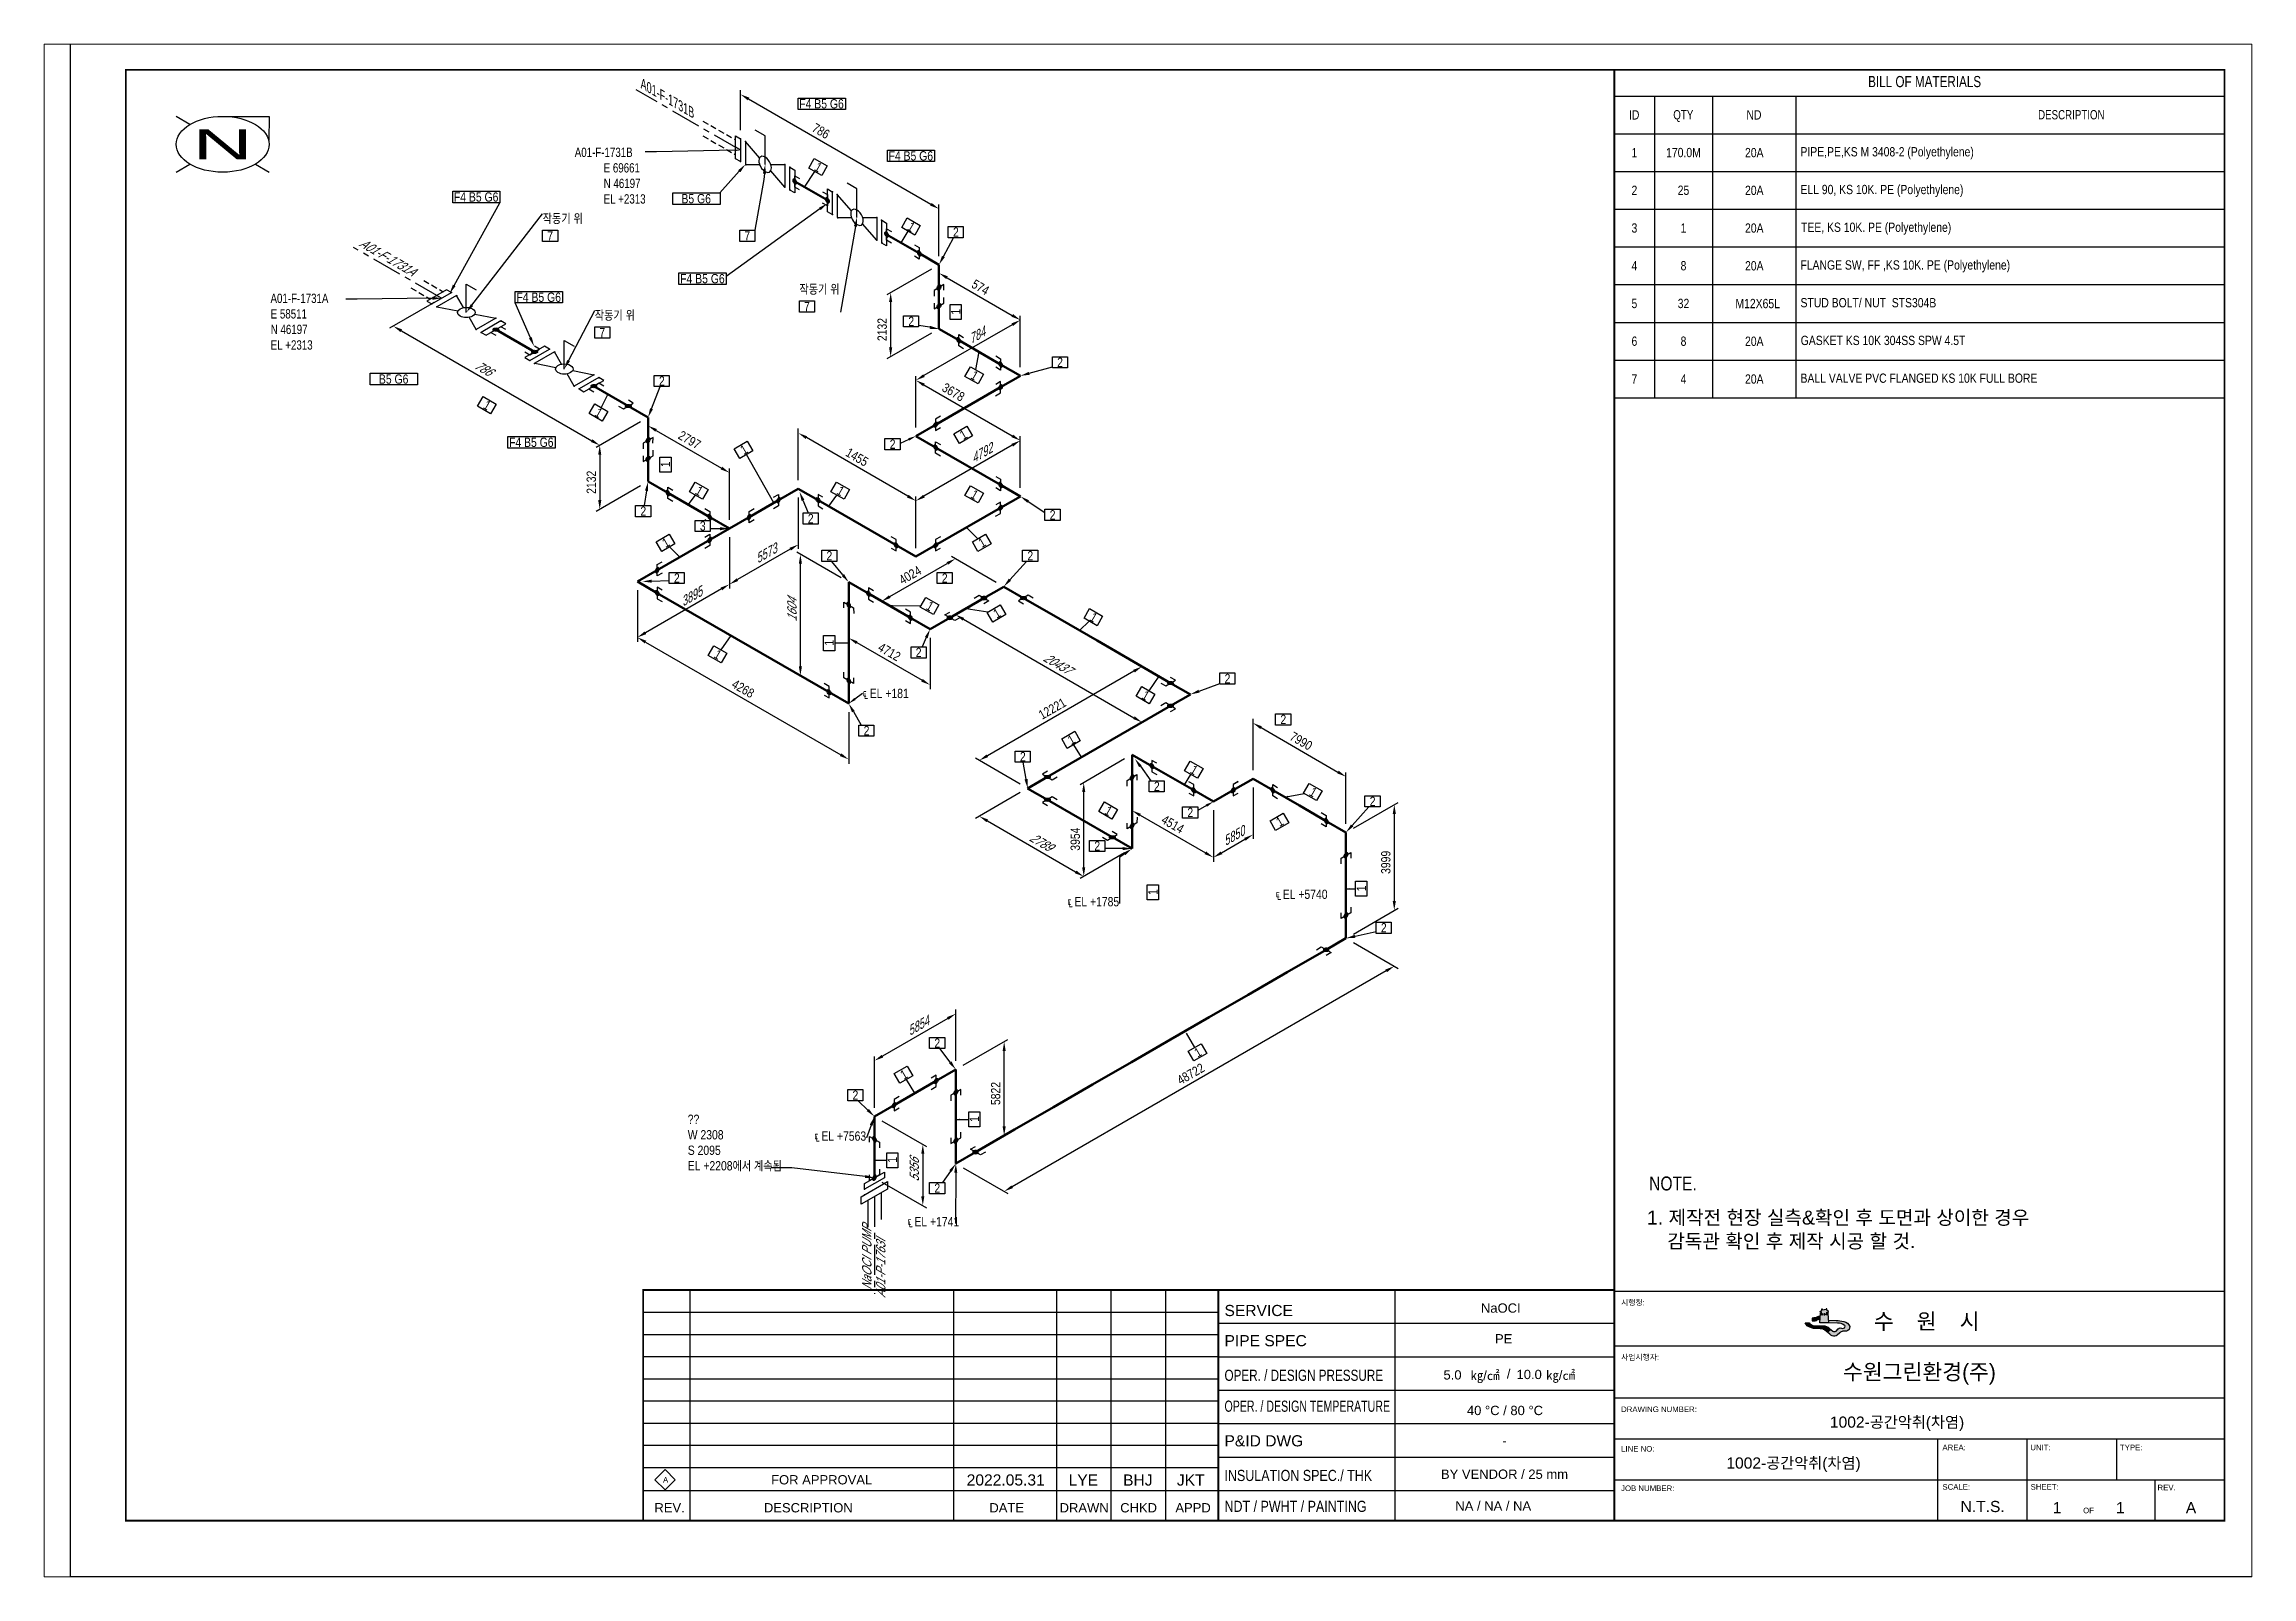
# Paper-space layout '배치1' of a CAD drawing. Header units: millimetres. Extents: x 0 to 588, y -18 to 390.
# The model-space entities are those that its viewports show. They can reach past a viewport. Long polylines and large blocks are cut down to what shows.
import ezdxf
from ezdxf import colors
from ezdxf.entities.mleader import LeaderData, LeaderLine
from ezdxf.enums import TextEntityAlignment as Align
from ezdxf.math import Vec2, Vec3

# ---------------------------------------------------------------- set-up
doc = ezdxf.new("R2010")
doc.units = ezdxf.units.MM
doc.header["$LTSCALE"] = 0.25
doc.linetypes.add('CENTER', pattern=[50.8, 31.75, -6.35, 6.35, -6.35])
doc.linetypes.add('DASHED2', pattern=[9.525, 6.35, -3.175])
for name, color, linetype in [('7', 5, 'Continuous'), ('TITLE', 7, 'Continuous'), ('기기', 6, 'Continuous'), ('밸브', 4, 'Continuous'), ('연속', 7, 'DASHED2'), ('열 추적 선', 7, 'CENTER'), ('용접', 1, 'Continuous'), ('주석', 7, 'Continuous'), ('지시선', 1, 'Continuous'), ('치수', 1, 'Continuous'), ('테이블', 7, 'Continuous')]:
    doc.layers.add(name, color=color, linetype=linetype)
doc.layers.add('파이프 작은 보어', color=30, linetype='Continuous', lineweight=50)
doc.styles.add('AdskIsoAnnotation', font='arial.ttf', dxfattribs={"width": 0.8, "height": 1})
doc.styles.add('AdskIsoMetric', font='arial.ttf', dxfattribs={"width": 0.8, "height": 2.5})
doc.styles.add('AdskIsoMetric-30', font='arial.ttf', dxfattribs={"width": 0.8, "height": 2.5})
doc.styles.add('AdskIsoMetric30', font='arial.ttf', dxfattribs={"width": 0.8, "oblique": 30, "height": 2.5})
doc.styles.add('FF1', font='arial.ttf')
doc.styles.add('MtXpl_', font='')
doc.styles.add('RomanS', font='arial.ttf')
doc.styles.get("Standard").update_dxf_attribs({"font": 'arial.ttf'})
doc.styles.add('굴림', font='')
doc.styles.get('MtXpl_').set_extended_font_data('Gulim')
doc.styles.get('굴림').set_extended_font_data('Gulim')
doc.dimstyles.new('AdskIsoMetric', dxfattribs={"dimtxt": 2.5, "dimasz": 2.5, "dimexe": 1, "dimexo": 2, "dimgap": 0.8, "dimtad": 1, "dimdec": 0, "dimrnd": 1, "dimzin": 0, "dimdsep": 46, "dimtxsty": 'AdskIsoMetric', "dimcen": 0, "dimclrt": 7, "dimadec": 0, "dimazin": 0, "dimtfac": 1, "dimtdec": 0, "dimtmove": 1, "dimatfit": 3, "dimfxl": 0, "dimfrac": 2, "dimtolj": 1, "dimtzin": 0, "dimarcsym": 0})

psp = doc.layouts.new('배치1')

msp = doc.modelspace()

# ---------------------------------------------------------------- texts
at = {"color": 0, "linetype": 'ByBlock', "lineweight": 40, "width": 2}
msp.add_text('N', height=8, dxfattribs=at).set_placement((41, 385), align=Align.MIDDLE_CENTER)
at = {"color": 7, "linetype": 'ByBlock', "lineweight": -2, "style": 'RomanS'}
for s, height, p in [('SERVICE', 3, (310.25, 70.006)), ('시행청:', 1.5, (416.8367, 72.8857)), ('PIPE SPEC', 3, (310.25, 61.8976)), ('사업시행자:', 1.5, (416.8367, 58.1958)), ('DRAWING NUMBER:', 1.5, (416.8367, 44.1958)), ('P&ID DWG ', 3, (310.25, 34.9726)), ('LINE NO:', 1.5, (416.8367, 33.5792)), ('AREA:', 1.5, (503.1903, 33.9438)), ('UNIT:', 1.5, (526.8116, 33.9438)), ('TYPE:', 1.5, (550.8911, 33.9438)), ('JOB NUMBER:', 1.5, (416.8367, 22.9625)), ('SCALE:', 1.5, (503.1903, 23.3271)), ('SHEET:', 1.5, (526.8904, 23.3271)), ('REV.', 1.5, (560.9975, 23.16)), ('OF', 1.5, (541, 17))]:
    msp.add_text(s, height=height, dxfattribs=at).set_placement(p)
at = {"color": 7, "style": 'AdskIsoMetric'}
for s, p in [('NaOCI', (379.172, 70.9098)), ('PE', (382.9468, 62.646)), ('5.0', (369.103, 52.9462)), ('㎏/㎠', (376.3782, 52.8069)), ('/', (386.1261, 53.2022)), ('10.0', (388.7325, 53.0638)), ('㎏/㎠', (396.6965, 52.8657)), ('40 %%DC / 80 %%DC', (375.399, 43.3833)), ('NA / NA / NA', (372.2839, 17.7298))]:
    msp.add_text(s, height=2.5, dxfattribs=at).set_placement(p)
at = {"style": '굴림'}
msp.add_text('수    원    시', height=4.255987, dxfattribs=at).set_placement((484.7572, 66.4683))
at = {"color": 7, "linetype": 'ByBlock', "lineweight": -2, "style": 'RomanS'}
for s, width, p in [('OPER. / DESIGN PRESSURE', 0.75, (310.25, 52.5893)), ('OPER. / DESIGN TEMPERATURE', 0.68, (310.25, 44.281)), ('INSULATION SPEC./ THK', 0.8, (310.25, 25.6643)), ('NDT / PWHT / PAINTING', 0.8, (310.25, 17.356))]:
    msp.add_text(s, height=3, dxfattribs=dict(at, width=width)).set_placement(p)
at = {"style": '굴림'}
msp.add_text('수원그린환경(주)', height=4.25599, dxfattribs=at).set_placement((497, 55), align=Align.MIDDLE_CENTER)
at = {"color": 7, "style": 'AdskIsoMetric'}
for s, p in [('-', (385.5, 36.5)), ('FOR APPROVAL', (201.988, 26)), ('BY VENDOR / 25 mm', (385.5, 27.5))]:
    msp.add_text(s, height=2.5, dxfattribs=at).set_placement(p, align=Align.MIDDLE_CENTER)
at = {"color": 7, "linetype": 'ByBlock', "lineweight": -2, "style": 'RomanS'}
for s, p in [('REV.', (161.1158, 17.2245)), ('DESCRIPTION', (198.4012, 17.2245)), ('DATE', (251.7185, 17.2245)), ('DRAWN', (272.5302, 17.2245)), ('CHKD', (287.1697, 17.2245)), ('APPD', (301.8091, 17.2245))]:
    msp.add_text(s, height=2.5, dxfattribs=at).set_placement(p, align=Align.CENTER)
at = {"color": 7, "linetype": 'ByBlock', "lineweight": -2}
msp.add_text('N.T.S.', height=3, dxfattribs=at).set_placement((514, 17.3202), align=Align.CENTER)
at = {"color": 7}
for tag, p in [('1002-공간악취(차염)', (491, 40)), ('1002-공간악취(차염)', (463.1722, 29)), ('2022.05.31', (251.4515, 24.4518)), ('LYE', (272.32, 24.4243)), ('BHJ', (286.9594, 24.4243)), ('JKT', (301.1751, 24.4243)), ('1', (534, 17)), ('1', (551, 17)), ('A', (570, 17))]:
    msp.add_attdef(tag, text='', height=3, dxfattribs=at).set_placement(p, align=Align.CENTER)
at = {"layer": 'TITLE', "color": 7, "linetype": 'Continuous', "style": 'FF1'}
msp.add_text('A', height=1.4952, dxfattribs=at).set_placement((159.3541, 25.2225))
at = {"layer": '기기', "width": 0.8}
for s, rotation, style, oblique, p in [('A01-F-1731B', 329.9999998, 'AdskIsoMetric-30', 330, (153.3373, 400.1205)), ('A01-F-1731A', 330, 'AdskIsoMetric30', 29.9999999, (77.4224, 357.7679))]:
    msp.add_text(s, height=2.5, rotation=rotation, dxfattribs=dict(at, style=style, oblique=oblique)).set_placement(p)
at = {"layer": '주석', "width": 0.8}
for s, height, style, p in [('A01-F-1731B', 2.5, 'MtXpl_', (135.6306, 381.6007)), ('E 69661', 2.5, 'MtXpl_', (143.3988, 377.4238)), ('N 46197', 2.5, 'MtXpl_', (143.407, 373.2469)), ('EL +2313', 2.5, 'MtXpl_', (143.3988, 369.07)), ('A01-F-1731A', 2.5, 'MtXpl_', (53.8654, 342.3463)), ('E 58511', 2.5, 'MtXpl_', (53.916, 338.1694)), ('EL +2313', 2.5, 'MtXpl_', (53.916, 329.8156)), ('N 46197', 2.5, 'MtXpl_', (53.9242, 333.9925)), ('NOTE.', 3.75, 'AdskIsoAnnotation', (424.3734, 103.7723))]:
    msp.add_text(s, height=height, dxfattribs=dict(at, style=style)).set_placement(p)
at = {"layer": '주석', "style": 'AdskIsoAnnotation'}
for s, p in [('1. 제작전 현장 실측&확인 후 도면과 상이한 경우 ', (423.7796, 94.6083)), ('   감독관 확인 후 제작 시공 할 것.', (424.9028, 88.2681))]:
    msp.add_text(s, height=3.75, dxfattribs=at).set_placement(p)
at = {"layer": '주석', "char_height": 2.5, "attachment_point": 7, "style": 'AdskIsoAnnotation'}
for s, insert in [('{\\Q0;℄ EL +181}', (213, 235.8901)), ('{\\Q0;℄ EL +5740}', (324, 181.8901)), ('{\\Q0;℄ EL +1785}', (268, 179.8901)), ('\\P??\\PW 2308\\PS 2095\\PEL +2208{\\fGulim|b0|i0|c129|p50;에서 계속됨}', (166, 108.8901)), ('{\\Q0;℄ EL +7563}', (200, 116.8901)), ('{\\Q0;℄ EL +1741}', (225, 93.8901))]:
    msp.add_mtext(s, dxfattribs=dict(at, insert=insert))
at = {"layer": '치수', "color": 7, "style": 'AdskIsoMetric30', "oblique": 30, "width": 0.8}
for s, p in [('NaOCI PUMP', (215.3666, 77.0281)), ('A01-P-1763I', (219.1243, 74.8586))]:
    msp.add_text(s, height=2.5, rotation=90, dxfattribs=at).set_placement(p)
at = {"layer": '테이블', "width": 0.8}
for s, height, style, p in [('BILL OF MATERIALS', 3, 'MtXpl_', (483.2302, 400.3642)), ('ID', 2.5, 'AdskIsoMetric', (418.9571, 391.6608)), ('QTY', 2.5, 'MtXpl_', (430.8626, 391.6891)), ('ND', 2.5, 'AdskIsoMetric', (450.5239, 391.6608)), ('DESCRIPTION', 2.5, 'MtXpl_', (528.8928, 391.6924)), ('20A', 2.5, 'AdskIsoMetric', (450.1426, 381.5188)), ('PIPE,PE,KS M 3408-2 (Polyethylene) ', 2.5, 'AdskIsoMetric', (465.0434, 381.7439)), ('20A', 2.5, 'AdskIsoMetric', (450.1426, 371.3759)), ('ELL 90, KS 10K. PE (Polyethylene) ', 2.5, 'AdskIsoMetric', (465.0379, 371.601)), ('20A', 2.5, 'AdskIsoMetric', (450.1426, 361.233)), ('TEE, KS 10K. PE (Polyethylene) ', 2.5, 'AdskIsoMetric', (465.1934, 361.4581)), ('20A', 2.5, 'AdskIsoMetric', (450.1426, 351.0902)), ('FLANGE SW, FF ,KS 10K. PE (Polyethylene) ', 2.5, 'AdskIsoMetric', (465.0297, 351.3153)), ('M12X65L', 2.5, 'AdskIsoMetric', (447.5655, 340.9465)), ('STUD BOLT/ NUT  STS304B', 2.5, 'AdskIsoMetric', (465.0543, 341.1716)), ('20A', 2.5, 'AdskIsoMetric', (450.1426, 330.8045)), ('GASKET KS 10K 304SS SPW 4.5T', 2.5, 'AdskIsoMetric', (465.1102, 331.0296)), ('20A', 2.5, 'AdskIsoMetric', (450.1426, 320.6616)), ('BALL VALVE PVC FLANGED KS 10K FULL BORE', 2.5, 'AdskIsoMetric', (465.0543, 320.8859))]:
    msp.add_text(s, height=height, dxfattribs=dict(at, style=style)).set_placement(p)
at = {"layer": '테이블', "char_height": 2.5, "attachment_point": 5, "style": 'AdskIsoMetric'}
for s, insert, width in [('1', (420.41, 382.7679), 7.820039), ('170.0M', (433.6043, 382.7679), 12.568491), ('2', (420.41, 372.625), 7.820039), ('25', (433.6043, 372.625), 12.568491), ('3', (420.41, 362.4822), 7.820039), ('1', (433.6043, 362.4822), 12.568491), ('4', (420.41, 352.3393), 7.820039), ('8', (433.6043, 352.3393), 12.568491), ('5', (420.41, 342.1965), 7.820039), ('32', (433.6043, 342.1965), 12.568491), ('6', (420.41, 332.0536), 7.820039), ('8', (433.6043, 332.0536), 12.568491), ('7', (420.41, 321.9108), 7.820039), ('4', (433.6043, 321.9108), 12.568491)]:
    msp.add_mtext(s, dxfattribs=dict(at, insert=insert, width=width))

# ---------------------------------------------------------------- blocks, each defined once
blk = doc.blocks.new('플랜지-2-IsoLeft')
at = {"color": 0, "linetype": 'ByBlock', "lineweight": -2}
blk.add_wipeout([(0.221, 0.077), (0.133, 0.128), (-0.221, -0.077), (-0.133, -0.128)], dxfattribs=at)
at = {"color": 0, "linetype": 'ByBlock', "lineweight": -2, "extrusion": (0, -0.816497, -0.57735)}
for p, q in [((0.133, 0.128), (-0.221, -0.077)), ((-0.133, -0.128), (0.221, 0.077)), ((0.221, 0.077), (0.133, 0.128)), ((-0.221, -0.077), (-0.133, -0.128))]:
    blk.add_line(p, q, dxfattribs=at)
at = {"color": 0, "linetype": 'ByBlock', "lineweight": -2}
blk.add_wipeout([(0.221, 0.077), (0.133, 0.128), (-0.221, -0.077), (-0.133, -0.128)], dxfattribs=at)
at = {"color": 0, "linetype": 'ByBlock', "lineweight": -2, "extrusion": (0, -0.816497, -0.57735)}
for p, q in [((0.133, 0.128), (-0.221, -0.077)), ((-0.133, -0.128), (0.221, 0.077)), ((0.221, 0.077), (0.133, 0.128)), ((-0.221, -0.077), (-0.133, -0.128))]:
    blk.add_line(p, q, dxfattribs=at)
blk = doc.blocks.new('개스킷-2-IsoLeft')
at = {"color": 0, "linetype": 'ByBlock', "lineweight": -2, "extrusion": (0, 0, -1)}
for p in [(0.133, 0.128), (0.221, 0.077), (-0.23, -0.071), (-0.133, -0.128)]:
    blk.add_point(p, dxfattribs=at)
blk = doc.blocks.new('볼 밸브-2-IsoLeft')
at = {"color": 0, "linetype": 'ByBlock', "lineweight": -2, "extrusion": (0, -0.816497, -0.57735)}
for p, q in [((-0.177, 0.306), (-0.53, 0.102)), ((-0.53, 0.102), (-0.151, 0.029)), ((-0.05, 0.087), (-0.177, 0.306)), ((0.177, -0.306), (0.05, -0.087)), ((0.113, -0.065), (0.113, -0.065)), ((0.151, -0.029), (0.53, -0.102)), ((0.53, -0.102), (0.177, -0.306))]:
    blk.add_line(p, q, dxfattribs=at)
at = {"linetype": 'ByBlock', "extrusion": (0, 0, -1)}
for start_param, end_param in [(3.926991, 7.068583), (0.785398, 3.926991)]:
    blk.add_ellipse((0, 0), major_axis=(-0.159, 0), ratio=0.57735, start_param=start_param, end_param=end_param, dxfattribs=at)
blk = doc.blocks.new('Operator_Lever-1-IsoRight')
at = {"color": 0, "linetype": 'ByBlock', "lineweight": -2, "extrusion": (0.707107, 0.408248, -0.57735)}
for p, q in [((0, 0), (0, 0.51)), ((0, 0.51), (0.177, 0.408))]:
    blk.add_line(p, q, dxfattribs=at)
blk = doc.blocks.new('플랜지-2-IsoRight')
at = {"color": 0, "linetype": 'ByBlock', "lineweight": -2}
blk.add_wipeout([(0.044, -0.23), (-0.044, -0.179), (-0.044, 0.23), (0.044, 0.179)], dxfattribs=at)
at = {"color": 0, "linetype": 'ByBlock', "lineweight": -2, "extrusion": (-0.707107, -0.408248, 0.57735)}
for p, q in [((-0.044, -0.179), (-0.044, 0.23)), ((-0.044, 0.23), (0.044, 0.179)), ((0.044, 0.179), (0.044, -0.23)), ((0.044, -0.23), (-0.044, -0.179))]:
    blk.add_line(p, q, dxfattribs=at)
at = {"color": 0, "linetype": 'ByBlock', "lineweight": -2}
blk.add_wipeout([(0.044, -0.23), (-0.044, -0.179), (-0.044, 0.23), (0.044, 0.179)], dxfattribs=at)
at = {"color": 0, "linetype": 'ByBlock', "lineweight": -2, "extrusion": (-0.707107, -0.408248, 0.57735)}
for p, q in [((-0.044, -0.179), (-0.044, 0.23)), ((-0.044, 0.23), (0.044, 0.179)), ((0.044, 0.179), (0.044, -0.23)), ((0.044, -0.23), (-0.044, -0.179))]:
    blk.add_line(p, q, dxfattribs=at)
blk = doc.blocks.new('개스킷-2-IsoRight')
at = {"color": 0, "linetype": 'ByBlock', "lineweight": -2, "extrusion": (-1, 0, 0)}
for p in [(-0.053, 0.235), (0.044, 0.179), (-0.044, -0.179), (0.044, -0.23)]:
    blk.add_point(p, dxfattribs=at)
blk = doc.blocks.new('볼 밸브-2-IsoRight')
at = {"color": 0, "linetype": 'ByBlock', "lineweight": -2, "extrusion": (-0.707107, -0.408248, 0.57735)}
for p, q in [((-0.354, 0), (-0.354, 0.408)), ((-0.354, 0.408), (-0.101, 0.116)), ((-0.101, 0), (-0.354, 0)), ((0.354, 0), (0.101, 0)), ((0.101, -0.116), (0.354, -0.408)), ((0.113, -0.065), (0.113, -0.065)), ((0.354, -0.408), (0.354, 0))]:
    blk.add_line(p, q, dxfattribs=at)
at = {"linetype": 'ByBlock'}
for start_param, end_param in [(-2.356194, 0.785398), (0.785398, 3.926991)]:
    blk.add_ellipse((0, 0), major_axis=(-0.08, 0.138), ratio=0.57735, start_param=start_param, end_param=end_param, dxfattribs=at)
blk = doc.blocks.new('Operator_Lever-2-IsoRight')
at = {"color": 0, "linetype": 'ByBlock', "lineweight": -2, "extrusion": (-0.707107, -0.408248, 0.57735)}
for p, q in [((0, 0), (0, -0.51)), ((0, -0.51), (0.177, -0.612))]:
    blk.add_line(p, q, dxfattribs=at)
blk = doc.blocks.new('*D54')
at = {"layer": 'Defpoints', "color": 0}
for p in [(216.18, 123.64), (216.18, 107.2), (229.17, 99.7)]:
    blk.add_point(p, dxfattribs=at)
at = {"layer": '치수', "color": 0, "lineweight": -2}
for p, q in [((218.18, 122.49), (230.17, 115.57)), ((229.17, 113.64), (229.17, 102.2)), ((218.18, 106.04), (230.17, 99.12))]:
    blk.add_line(p, q, dxfattribs=at)
at = {"layer": '치수', "color": 0}
for points in [[(228.75, 113.64), (229.58, 113.64), (229.17, 116.14)], [(228.75, 102.2), (229.58, 102.2), (229.17, 99.7)]]:
    blk.add_solid(points, dxfattribs=at)
at = {"layer": '치수', "color": 7, "insert": (226.9, 109.23), "char_height": 2.5, "attachment_point": 5, "rotation": 90, "style": 'AdskIsoMetric30'}
blk.add_mtext('\\A1;5356', dxfattribs=at)
blk = doc.blocks.new('*D55')
at = {"layer": 'Defpoints', "color": 0}
for p in [(216.18, 138.64), (238.04, 136.27), (216.18, 123.64)]:
    blk.add_point(p, dxfattribs=at)
at = {"layer": '치수', "color": 0, "lineweight": -2}
for p, q in [((235.88, 150.02), (218.34, 139.89)), ((238.04, 138.58), (238.04, 152.42)), ((216.18, 125.95), (216.18, 139.8))]:
    blk.add_line(p, q, dxfattribs=at)
at = {"layer": '치수', "color": 0}
for points in [[(235.67, 150.38), (236.08, 149.66), (238.04, 151.27)], [(218.13, 140.25), (218.55, 139.53), (216.18, 138.64)]]:
    blk.add_solid(points, dxfattribs=at)
at = {"layer": '치수', "color": 7, "insert": (227.77, 147.95), "char_height": 2.5, "attachment_point": 5, "rotation": 30, "style": 'AdskIsoMetric30'}
blk.add_mtext('\\A1;5854', dxfattribs=at)
blk = doc.blocks.new('*D56')
at = {"layer": 'Defpoints', "color": 0}
for p in [(251.03, 143.77), (238.04, 136.27), (238.04, 111.02)]:
    blk.add_point(p, dxfattribs=at)
at = {"layer": '치수', "color": 0, "lineweight": -2}
for p, q in [((240.04, 137.42), (252.03, 144.34)), ((251.03, 121.02), (251.03, 141.27))]:
    blk.add_line(p, q, dxfattribs=at)
at = {"layer": '치수', "color": 0}
for points in [[(250.62, 141.27), (251.45, 141.27), (251.03, 143.77)], [(250.62, 121.02), (251.45, 121.02), (251.03, 118.52)]]:
    blk.add_solid(points, dxfattribs=at)
at = {"layer": '치수', "color": 7, "insert": (248.76, 129.83), "char_height": 2.5, "attachment_point": 5, "rotation": 90, "style": 'AdskIsoMetric-30'}
blk.add_mtext('\\A1;5822', dxfattribs=at)
blk = doc.blocks.new('*D57')
at = {"layer": 'Defpoints', "color": 0}
for p in [(342.89, 171.56), (238.04, 111.02), (251.03, 103.52)]:
    blk.add_point(p, dxfattribs=at)
at = {"layer": '치수', "color": 0, "lineweight": -2}
for p, q in [((344.89, 170.4), (356.88, 163.48)), ((353.72, 162.81), (253.2, 104.77)), ((240.04, 109.87), (252.03, 102.94))]:
    blk.add_line(p, q, dxfattribs=at)
at = {"layer": '치수', "color": 0}
for points in [[(353.51, 163.17), (353.92, 162.44), (355.88, 164.06)], [(252.99, 105.13), (253.41, 104.41), (251.03, 103.52)]]:
    blk.add_solid(points, dxfattribs=at)
at = {"layer": '치수', "color": 7, "insert": (301.19, 135.1), "char_height": 2.5, "attachment_point": 5, "rotation": 30, "style": 'AdskIsoMetric-30'}
blk.add_mtext('\\A1;48722', dxfattribs=at)
blk = doc.blocks.new('*D58')
at = {"layer": 'Defpoints', "color": 0}
for p in [(342.89, 200.01), (355.88, 179.06), (342.89, 171.56)]:
    blk.add_point(p, dxfattribs=at)
at = {"layer": '치수', "color": 0, "lineweight": -2}
for p, q in [((344.89, 201.16), (356.88, 208.08)), ((355.88, 205.01), (355.88, 181.56)), ((344.89, 172.71), (356.88, 179.63))]:
    blk.add_line(p, q, dxfattribs=at)
at = {"layer": '치수', "color": 0}
for points in [[(355.46, 205.01), (356.3, 205.01), (355.88, 207.51)], [(355.46, 181.56), (356.3, 181.56), (355.88, 179.06)]]:
    blk.add_solid(points, dxfattribs=at)
at = {"layer": '치수', "color": 7, "insert": (353.61, 191.97), "char_height": 2.5, "attachment_point": 5, "rotation": 90, "style": 'AdskIsoMetric-30'}
blk.add_mtext('\\A1;3999', dxfattribs=at)
blk = doc.blocks.new('*D59')
at = {"layer": 'Defpoints', "color": 0}
for p in [(317.91, 214.43), (342.89, 215.01), (342.89, 200.01)]:
    blk.add_point(p, dxfattribs=at)
at = {"layer": '치수', "color": 0, "lineweight": -2}
for p, q in [((317.91, 216.74), (317.91, 230.58)), ((320.08, 228.18), (340.73, 216.26)), ((342.89, 202.32), (342.89, 216.16))]:
    blk.add_line(p, q, dxfattribs=at)
at = {"layer": '치수', "color": 0}
for points in [[(320.28, 228.54), (319.87, 227.82), (317.91, 229.43)], [(340.93, 216.62), (340.52, 215.9), (342.89, 215.01)]]:
    blk.add_solid(points, dxfattribs=at)
at = {"layer": '치수', "color": 7, "insert": (330.84, 224.58), "char_height": 2.5, "attachment_point": 5, "rotation": 330, "style": 'AdskIsoMetric-30'}
blk.add_mtext('\\A1;7990', dxfattribs=at)
blk = doc.blocks.new('*D60')
at = {"layer": 'Defpoints', "color": 0}
for p in [(317.91, 214.43), (307.27, 208.29), (317.91, 199.43)]:
    blk.add_point(p, dxfattribs=at)
at = {"layer": '치수', "color": 0, "lineweight": -2}
for p, q in [((317.91, 212.12), (317.91, 198.27)), ((307.27, 205.98), (307.27, 192.13)), ((309.44, 194.54), (315.75, 198.18))]:
    blk.add_line(p, q, dxfattribs=at)
at = {"layer": '치수', "color": 0}
for points in [[(315.54, 198.54), (315.95, 197.82), (317.91, 199.43)], [(309.23, 194.9), (309.65, 194.18), (307.27, 193.29)]]:
    blk.add_solid(points, dxfattribs=at)
at = {"layer": '치수', "color": 7, "insert": (312.59, 198.98), "char_height": 2.5, "attachment_point": 5, "rotation": 30, "style": 'AdskIsoMetric30'}
blk.add_mtext('\\A1;5850', dxfattribs=at)
blk = doc.blocks.new('*D61')
at = {"layer": 'Defpoints', "color": 0}
for p in [(285.41, 220.91), (307.27, 208.29), (307.27, 193.29)]:
    blk.add_point(p, dxfattribs=at)
at = {"layer": '치수', "color": 0, "lineweight": -2}
for p, q in [((287.57, 204.66), (305.11, 194.54)), ((307.27, 205.98), (307.27, 192.13))]:
    blk.add_line(p, q, dxfattribs=at)
at = {"layer": '치수', "color": 0}
for points in [[(287.78, 205.02), (287.36, 204.3), (285.41, 205.91)], [(305.32, 194.9), (304.9, 194.18), (307.27, 193.29)]]:
    blk.add_solid(points, dxfattribs=at)
at = {"layer": '치수', "color": 7, "insert": (296.34, 202.22), "char_height": 2.5, "attachment_point": 5, "rotation": 330, "style": 'AdskIsoMetric-30'}
blk.add_mtext('\\A1;4514', dxfattribs=at)
blk = doc.blocks.new('*D62')
at = {"layer": 'Defpoints', "color": 0}
for p in [(285.41, 220.91), (272.42, 213.41), (285.41, 195.66)]:
    blk.add_point(p, dxfattribs=at)
at = {"layer": '치수', "color": 0, "lineweight": -2}
for p, q in [((283.41, 219.76), (271.42, 212.83)), ((272.42, 190.66), (272.42, 210.91)), ((283.41, 194.51), (271.42, 187.59))]:
    blk.add_line(p, q, dxfattribs=at)
at = {"layer": '치수', "color": 0}
for points in [[(272, 210.91), (272.83, 210.91), (272.42, 213.41)], [(272, 190.66), (272.83, 190.66), (272.42, 188.16)]]:
    blk.add_solid(points, dxfattribs=at)
at = {"layer": '치수', "color": 7, "insert": (270.15, 198.21), "char_height": 2.5, "attachment_point": 5, "rotation": 90, "style": 'AdskIsoMetric-30'}
blk.add_mtext('\\A1;3954', dxfattribs=at)
blk = doc.blocks.new('*D63')
at = {"layer": 'Defpoints', "color": 0}
for p in [(257.34, 211.87), (285.41, 195.66), (272.42, 188.16)]:
    blk.add_point(p, dxfattribs=at)
at = {"layer": '치수', "color": 0, "lineweight": -2}
for p, q in [((255.34, 210.71), (243.35, 203.79)), ((246.52, 203.12), (270.25, 189.41)), ((283.41, 194.51), (271.42, 187.59))]:
    blk.add_line(p, q, dxfattribs=at)
at = {"layer": '치수', "color": 0}
for points in [[(246.73, 203.48), (246.31, 202.76), (244.35, 204.37)], [(270.46, 189.77), (270.04, 189.05), (272.42, 188.16)]]:
    blk.add_solid(points, dxfattribs=at)
at = {"layer": '치수', "color": 7, "insert": (260.87, 197.45), "char_height": 2.5, "attachment_point": 5, "rotation": 330, "style": 'AdskIsoMetric30'}
blk.add_mtext('\\A1;2789', dxfattribs=at)
blk = doc.blocks.new('*D64')
at = {"layer": 'Defpoints', "color": 0}
for p in [(301.07, 237.11), (244.35, 219.37), (257.34, 211.87)]:
    blk.add_point(p, dxfattribs=at)
at = {"layer": '치수', "color": 0, "lineweight": -2}
for p, q in [((285.92, 243.36), (246.52, 220.62)), ((255.34, 213.02), (243.35, 219.94))]:
    blk.add_line(p, q, dxfattribs=at)
at = {"layer": '치수', "color": 0}
for points in [[(285.71, 243.72), (286.13, 243), (288.08, 244.61)], [(246.31, 220.98), (246.73, 220.26), (244.35, 219.37)]]:
    blk.add_solid(points, dxfattribs=at)
at = {"layer": '치수', "color": 7, "insert": (263.97, 233.29), "char_height": 2.5, "attachment_point": 5, "rotation": 30, "style": 'AdskIsoMetric-30'}
blk.add_mtext('\\A1;12221', dxfattribs=at)
blk = doc.blocks.new('*D65')
at = {"layer": 'Defpoints', "color": 0}
for p in [(250.91, 266.08), (301.07, 237.11), (288.08, 229.61)]:
    blk.add_point(p, dxfattribs=at)
at = {"layer": '치수', "color": 0, "lineweight": -2}
blk.add_line((240.08, 257.33), (285.92, 230.86), dxfattribs=at)
at = {"layer": '치수', "color": 0}
for points in [[(240.29, 257.69), (239.87, 256.97), (237.92, 258.58)], [(286.13, 231.22), (285.71, 230.5), (288.08, 229.61)]]:
    blk.add_solid(points, dxfattribs=at)
at = {"layer": '치수', "color": 7, "insert": (265.27, 245.4), "char_height": 2.5, "attachment_point": 5, "rotation": 330, "style": 'AdskIsoMetric30'}
blk.add_mtext('\\A1;20437', dxfattribs=at)
blk = doc.blocks.new('*D66')
at = {"layer": 'Defpoints', "color": 0}
for p in [(237.92, 273.58), (250.91, 266.08), (231.13, 254.66)]:
    blk.add_point(p, dxfattribs=at)
at = {"layer": '치수', "color": 0, "lineweight": -2}
for p, q in [((248.91, 267.23), (236.92, 274.15)), ((220.3, 263.41), (235.75, 272.33))]:
    blk.add_line(p, q, dxfattribs=at)
at = {"layer": '치수', "color": 0}
for points in [[(235.54, 272.69), (235.96, 271.97), (237.92, 273.58)], [(220.09, 263.77), (220.51, 263.05), (218.14, 262.16)]]:
    blk.add_solid(points, dxfattribs=at)
at = {"layer": '치수', "color": 7, "insert": (225.76, 269.18), "char_height": 2.5, "attachment_point": 5, "rotation": 30, "style": 'AdskIsoMetric-30'}
blk.add_mtext('\\A1;4024', dxfattribs=at)
blk = doc.blocks.new('*D67')
at = {"layer": 'Defpoints', "color": 0}
for p in [(209.26, 267.28), (231.13, 254.66), (231.13, 239.66)]:
    blk.add_point(p, dxfattribs=at)
at = {"layer": '치수', "color": 0, "lineweight": -2}
for p, q in [((211.43, 251.03), (228.96, 240.91)), ((231.13, 252.35), (231.13, 238.5))]:
    blk.add_line(p, q, dxfattribs=at)
at = {"layer": '치수', "color": 0}
for points in [[(211.64, 251.39), (211.22, 250.67), (209.26, 252.28)], [(229.17, 241.27), (228.75, 240.55), (231.13, 239.66)]]:
    blk.add_solid(points, dxfattribs=at)
at = {"layer": '치수', "color": 7, "insert": (220.19, 248.56), "char_height": 2.5, "attachment_point": 5, "rotation": 330, "style": 'AdskIsoMetric-30'}
blk.add_mtext('\\A1;4712', dxfattribs=at)
blk = doc.blocks.new('*D68')
at = {"layer": 'Defpoints', "color": 0}
for p in [(196.27, 274.78), (209.26, 267.28), (209.26, 234.65)]:
    blk.add_point(p, dxfattribs=at)
at = {"layer": '치수', "color": 0, "lineweight": -2}
for p, q in [((207.26, 268.44), (195.27, 275.36)), ((196.27, 244.65), (196.27, 272.28))]:
    blk.add_line(p, q, dxfattribs=at)
at = {"layer": '치수', "color": 0}
for points in [[(195.86, 272.28), (196.69, 272.28), (196.27, 274.78)], [(195.86, 244.65), (196.69, 244.65), (196.27, 242.15)]]:
    blk.add_solid(points, dxfattribs=at)
at = {"layer": '치수', "color": 7, "insert": (194.01, 259.78), "char_height": 2.5, "attachment_point": 5, "rotation": 90, "style": 'AdskIsoMetric30'}
blk.add_mtext('\\A1;1604', dxfattribs=at)
blk = doc.blocks.new('*D69')
at = {"layer": 'Defpoints', "color": 0}
for p in [(152.47, 267.44), (209.26, 234.65), (209.26, 219.65)]:
    blk.add_point(p, dxfattribs=at)
at = {"layer": '치수', "color": 0, "lineweight": -2}
for p, q in [((152.47, 265.13), (152.47, 251.29)), ((154.64, 251.19), (207.1, 220.9)), ((209.26, 232.34), (209.26, 218.5))]:
    blk.add_line(p, q, dxfattribs=at)
at = {"layer": '치수', "color": 0}
for points in [[(154.85, 251.55), (154.43, 250.83), (152.47, 252.44)], [(207.31, 221.26), (206.89, 220.54), (209.26, 219.65)]]:
    blk.add_solid(points, dxfattribs=at)
at = {"layer": '치수', "color": 7, "insert": (180.87, 238.66), "char_height": 2.5, "attachment_point": 5, "rotation": 330, "style": 'AdskIsoMetric-30'}
blk.add_mtext('\\A1;4268', dxfattribs=at)
blk = doc.blocks.new('*D70')
at = {"layer": 'Defpoints', "color": 0}
for p in [(195.71, 292.4), (177.2, 281.72), (177.2, 266.72)]:
    blk.add_point(p, dxfattribs=at)
at = {"layer": '치수', "color": 0, "lineweight": -2}
for p, q in [((195.71, 290.09), (195.71, 276.25)), ((177.2, 279.41), (177.2, 265.56)), ((193.55, 276.15), (179.37, 267.97))]:
    blk.add_line(p, q, dxfattribs=at)
at = {"layer": '치수', "color": 0}
for points in [[(193.34, 276.51), (193.75, 275.79), (195.71, 277.4)], [(179.16, 268.33), (179.57, 267.61), (177.2, 266.72)]]:
    blk.add_solid(points, dxfattribs=at)
at = {"layer": '치수', "color": 7, "insert": (186.9, 274.93), "char_height": 2.5, "attachment_point": 5, "rotation": 30, "style": 'AdskIsoMetric30'}
blk.add_mtext('\\A1;5573', dxfattribs=at)
blk = doc.blocks.new('*D71')
at = {"layer": 'Defpoints', "color": 0}
for p in [(177.2, 281.72), (152.47, 267.44), (152.47, 252.44)]:
    blk.add_point(p, dxfattribs=at)
at = {"layer": '치수', "color": 0, "lineweight": -2}
for p, q in [((177.2, 279.41), (177.2, 265.56)), ((152.47, 265.13), (152.47, 251.29)), ((175.04, 265.47), (154.64, 253.69))]:
    blk.add_line(p, q, dxfattribs=at)
at = {"layer": '치수', "color": 0}
for points in [[(174.83, 265.83), (175.24, 265.11), (177.2, 266.72)], [(154.43, 254.05), (154.85, 253.33), (152.47, 252.44)]]:
    blk.add_solid(points, dxfattribs=at)
at = {"layer": '치수', "color": 7, "insert": (166.82, 263.34), "char_height": 2.5, "attachment_point": 5, "rotation": 30, "style": 'AdskIsoMetric30'}
blk.add_mtext('\\A1;3895', dxfattribs=at)
blk = doc.blocks.new('*D72')
at = {"layer": 'Defpoints', "color": 0}
for p in [(195.71, 307.4), (195.71, 292.4), (227.32, 274.15)]:
    blk.add_point(p, dxfattribs=at)
at = {"layer": '치수', "color": 0, "lineweight": -2}
for p, q in [((195.71, 294.71), (195.71, 308.56)), ((225.15, 290.4), (197.88, 306.15)), ((227.32, 276.46), (227.32, 290.31))]:
    blk.add_line(p, q, dxfattribs=at)
at = {"layer": '치수', "color": 0}
for points in [[(198.08, 306.51), (197.67, 305.79), (195.71, 307.4)], [(225.36, 290.77), (224.94, 290.04), (227.32, 289.15)]]:
    blk.add_solid(points, dxfattribs=at)
at = {"layer": '치수', "color": 7, "insert": (211.51, 300.9), "char_height": 2.5, "attachment_point": 5, "rotation": 330, "style": 'AdskIsoMetric-30'}
blk.add_mtext('\\A1;1455', dxfattribs=at)
blk = doc.blocks.new('*D73')
at = {"layer": 'Defpoints', "color": 0}
for p in [(227.32, 289.15), (255.38, 290.36), (227.32, 274.15)]:
    blk.add_point(p, dxfattribs=at)
at = {"layer": '치수', "color": 0, "lineweight": -2}
for p, q in [((253.22, 304.11), (229.48, 290.4)), ((255.38, 292.67), (255.38, 306.51)), ((227.32, 276.46), (227.32, 290.31))]:
    blk.add_line(p, q, dxfattribs=at)
at = {"layer": '치수', "color": 0}
for points in [[(253.01, 304.47), (253.42, 303.75), (255.38, 305.36)], [(229.27, 290.77), (229.69, 290.04), (227.32, 289.15)]]:
    blk.add_solid(points, dxfattribs=at)
at = {"layer": '치수', "color": 7, "insert": (244.87, 301.9), "char_height": 2.5, "attachment_point": 5, "rotation": 30, "style": 'AdskIsoMetric30'}
blk.add_mtext('\\A1;4792', dxfattribs=at)
blk = doc.blocks.new('*D74')
at = {"layer": 'Defpoints', "color": 0}
for p in [(227.32, 306.56), (255.38, 305.36), (255.38, 290.36)]:
    blk.add_point(p, dxfattribs=at)
at = {"layer": '치수', "color": 0, "lineweight": -2}
for p, q in [((227.32, 308.87), (227.32, 322.71)), ((229.48, 320.31), (253.22, 306.61)), ((255.38, 292.67), (255.38, 306.51))]:
    blk.add_line(p, q, dxfattribs=at)
at = {"layer": '치수', "color": 0}
for points in [[(229.69, 320.67), (229.27, 319.95), (227.32, 321.56)], [(253.42, 306.97), (253.01, 306.25), (255.38, 305.36)]]:
    blk.add_solid(points, dxfattribs=at)
at = {"layer": '치수', "color": 7, "insert": (237.39, 318.36), "char_height": 2.5, "attachment_point": 5, "rotation": 330, "style": 'AdskIsoMetric-30'}
blk.add_mtext('\\A1;3678', dxfattribs=at)
blk = doc.blocks.new('*D75')
at = {"layer": 'Defpoints', "color": 0}
for p in [(227.32, 321.56), (255.38, 322.76), (227.32, 306.56)]:
    blk.add_point(p, dxfattribs=at)
at = {"layer": '치수', "color": 0, "lineweight": -2}
for p, q in [((255.38, 325.07), (255.38, 338.92)), ((253.22, 336.51), (229.48, 322.81)), ((227.32, 308.87), (227.32, 322.71))]:
    blk.add_line(p, q, dxfattribs=at)
at = {"layer": '치수', "color": 0}
for points in [[(253.01, 336.87), (253.42, 336.15), (255.38, 337.76)], [(229.27, 323.17), (229.69, 322.45), (227.32, 321.56)]]:
    blk.add_solid(points, dxfattribs=at)
at = {"layer": '치수', "color": 7, "insert": (243.55, 333.55), "char_height": 2.5, "attachment_point": 5, "rotation": 30, "style": 'AdskIsoMetric30'}
blk.add_mtext('\\A1;784', dxfattribs=at)
blk = doc.blocks.new('*D76')
at = {"layer": 'Defpoints', "color": 0}
for p in [(233.52, 335.38), (255.38, 337.76), (255.38, 322.76)]:
    blk.add_point(p, dxfattribs=at)
at = {"layer": '치수', "color": 0, "lineweight": -2}
for p, q in [((235.68, 349.13), (253.22, 339.01)), ((255.38, 325.07), (255.38, 338.92))]:
    blk.add_line(p, q, dxfattribs=at)
at = {"layer": '치수', "color": 0}
for points in [[(235.89, 349.5), (235.47, 348.77), (233.52, 350.38)], [(253.42, 339.37), (253.01, 338.65), (255.38, 337.76)]]:
    blk.add_solid(points, dxfattribs=at)
at = {"layer": '치수', "color": 7, "insert": (244.67, 346.56), "char_height": 2.5, "attachment_point": 5, "rotation": 330, "style": 'AdskIsoMetric-30'}
blk.add_mtext('\\A1;574', dxfattribs=at)
blk = doc.blocks.new('*D77')
at = {"layer": 'Defpoints', "color": 0}
for p in [(233.52, 352.63), (233.52, 335.38), (220.53, 327.88)]:
    blk.add_point(p, dxfattribs=at)
at = {"layer": '치수', "color": 0, "lineweight": -2}
for p, q in [((231.52, 351.47), (219.53, 344.55)), ((220.53, 342.63), (220.53, 330.38)), ((231.52, 334.23), (219.53, 327.31))]:
    blk.add_line(p, q, dxfattribs=at)
at = {"layer": '치수', "color": 0}
for points in [[(220.11, 342.63), (220.94, 342.63), (220.53, 345.13)], [(220.11, 330.38), (220.94, 330.38), (220.53, 327.88)]]:
    blk.add_solid(points, dxfattribs=at)
at = {"layer": '치수', "color": 7, "insert": (218.26, 335.2), "char_height": 2.5, "attachment_point": 5, "rotation": 90, "style": 'AdskIsoMetric-30'}
blk.add_mtext('\\A1;2132', dxfattribs=at)
blk = doc.blocks.new('*D78')
at = {"layer": 'Defpoints', "color": 0}
for p in [(180.17, 386.49), (233.52, 367.63), (233.52, 352.63)]:
    blk.add_point(p, dxfattribs=at)
at = {"layer": '치수', "color": 0, "lineweight": -2}
for p, q in [((180.17, 388.8), (180.17, 399.58)), ((182.33, 397.18), (231.35, 368.88)), ((233.52, 354.94), (233.52, 368.78))]:
    blk.add_line(p, q, dxfattribs=at)
at = {"layer": '치수', "color": 0}
for points in [[(182.54, 397.54), (182.13, 396.82), (180.17, 398.43)], [(231.56, 369.24), (231.14, 368.52), (233.52, 367.63)]]:
    blk.add_solid(points, dxfattribs=at)
at = {"layer": '치수', "color": 7, "insert": (201.79, 388.56), "char_height": 2.5, "attachment_point": 5, "rotation": 330, "style": 'AdskIsoMetric-30'}
blk.add_mtext('\\A1;786', dxfattribs=at)
blk = doc.blocks.new('*D79')
at = {"layer": 'Defpoints', "color": 0}
for p in [(177.2, 296.72), (155.34, 294.34), (177.2, 281.72)]:
    blk.add_point(p, dxfattribs=at)
at = {"layer": '치수', "color": 0, "lineweight": -2}
for p, q in [((157.5, 308.09), (175.04, 297.97)), ((177.2, 284.03), (177.2, 297.87))]:
    blk.add_line(p, q, dxfattribs=at)
at = {"layer": '치수', "color": 0}
for points in [[(157.71, 308.45), (157.29, 307.73), (155.34, 309.34)], [(175.24, 298.33), (174.83, 297.61), (177.2, 296.72)]]:
    blk.add_solid(points, dxfattribs=at)
at = {"layer": '치수', "color": 7, "insert": (166.49, 305.52), "char_height": 2.5, "attachment_point": 5, "rotation": 330, "style": 'AdskIsoMetric-30'}
blk.add_mtext('\\A1;2797', dxfattribs=at)
blk = doc.blocks.new('*D80')
at = {"layer": 'Defpoints', "color": 0}
for p in [(155.34, 311.58), (155.34, 294.34), (142.35, 286.84)]:
    blk.add_point(p, dxfattribs=at)
at = {"layer": '치수', "color": 0, "lineweight": -2}
for p, q in [((153.34, 310.43), (141.35, 303.51)), ((142.35, 301.58), (142.35, 289.34)), ((153.34, 293.19), (141.35, 286.26))]:
    blk.add_line(p, q, dxfattribs=at)
at = {"layer": '치수', "color": 0}
for points in [[(141.93, 301.58), (142.76, 301.58), (142.35, 304.08)], [(141.93, 289.34), (142.76, 289.34), (142.35, 286.84)]]:
    blk.add_solid(points, dxfattribs=at)
at = {"layer": '치수', "color": 7, "insert": (140.08, 294.15), "char_height": 2.5, "attachment_point": 5, "rotation": 90, "style": 'AdskIsoMetric-30'}
blk.add_mtext('\\A1;2132', dxfattribs=at)
blk = doc.blocks.new('*D81')
at = {"layer": 'Defpoints', "color": 0}
for p in [(99.85, 343.62), (155.34, 311.58), (142.35, 304.08)]:
    blk.add_point(p, dxfattribs=at)
at = {"layer": '치수', "color": 0, "lineweight": -2}
for p, q in [((97.85, 342.46), (85.86, 335.54)), ((89.03, 334.87), (140.18, 305.33)), ((153.34, 310.43), (141.35, 303.51))]:
    blk.add_line(p, q, dxfattribs=at)
at = {"layer": '치수', "color": 0}
for points in [[(89.24, 335.23), (88.82, 334.51), (86.86, 336.12)], [(140.39, 305.7), (139.97, 304.97), (142.35, 304.08)]]:
    blk.add_solid(points, dxfattribs=at)
at = {"layer": '치수', "color": 7, "insert": (111, 324.8), "char_height": 2.5, "attachment_point": 5, "rotation": 330, "style": 'AdskIsoMetric30'}
blk.add_mtext('\\A1;786', dxfattribs=at)
blk = doc.blocks.new('엘보우-1-Iso2DSkew90')
at = {"color": 0, "linetype": 'ByBlock', "lineweight": -2, "extrusion": (0.707107, -0.408248, 0.57735)}
for p, q in [((5.3, 3.06), (0, 0)), ((0, 0), (0, -6.12)), ((0, 0), (0, 0))]:
    blk.add_line(p, q, dxfattribs=at)
blk = doc.blocks.new('엘보우-1-Iso2DSkew0')
at = {"color": 0, "linetype": 'ByBlock', "lineweight": -2, "extrusion": (0.707107, -0.408248, 0.57735)}
for p, q in [((0, 0), (-5.3, -3.06)), ((0, 0), (0, 0)), ((0, -6.12), (0, 0))]:
    blk.add_line(p, q, dxfattribs=at)
blk = doc.blocks.new('엘보우-2-Iso2DSkew90')
at = {"color": 0, "linetype": 'ByBlock', "lineweight": -2, "extrusion": (-0.707107, 0.408248, -0.57735)}
for p, q in [((0, 0), (0, 6.12)), ((5.3, 3.06), (0, 0)), ((0, 0), (0, 0))]:
    blk.add_line(p, q, dxfattribs=at)
blk = doc.blocks.new('엘보우-3-Iso2DSkew90')
at = {"color": 0, "linetype": 'ByBlock', "lineweight": -2, "extrusion": (0, 0.816497, 0.57735)}
for p, q in [((-5.3, 3.06), (0, 0)), ((0, 0), (5.3, 3.06)), ((0, 0), (0, 0))]:
    blk.add_line(p, q, dxfattribs=at)
blk = doc.blocks.new('엘보우-2-Iso2DSkew0')
at = {"color": 0, "linetype": 'ByBlock', "lineweight": -2, "extrusion": (0.707107, 0.408248, -0.57735)}
for p, q in [((0, 0), (5.3, -3.06)), ((0, 0), (0, 0)), ((0, -6.12), (0, 0))]:
    blk.add_line(p, q, dxfattribs=at)
blk = doc.blocks.new('엘보우-4-Iso2DSkew90')
at = {"color": 0, "linetype": 'ByBlock', "lineweight": -2, "extrusion": (-0.707107, -0.408248, 0.57735)}
for p, q in [((0, 0), (0, 6.12)), ((-5.3, 3.06), (0, 0)), ((0, 0), (0, 0))]:
    blk.add_line(p, q, dxfattribs=at)
blk = doc.blocks.new('엘보우-5-Iso2DSkew90')
at = {"color": 0, "linetype": 'ByBlock', "lineweight": -2, "extrusion": (0, 0.816497, 0.57735)}
for p, q in [((5.3, 3.06), (0, 0)), ((0, 0), (5.3, -3.06)), ((0, 0), (0, 0))]:
    blk.add_line(p, q, dxfattribs=at)
blk = doc.blocks.new('엘보우-2-Iso2DSkew180')
at = {"color": 0, "linetype": 'ByBlock', "lineweight": -2, "extrusion": (-0.707107, 0.408248, -0.57735)}
for p, q in [((0, 6.12), (0, 0)), ((0, 0), (-5.3, -3.06)), ((0, 0), (0, 0))]:
    blk.add_line(p, q, dxfattribs=at)
blk = doc.blocks.new('엘보우-6-Iso2DSkew90')
at = {"color": 0, "linetype": 'ByBlock', "lineweight": -2, "extrusion": (-2.009e-09, -0.816497, -0.57735)}
for p, q in [((-5.3, -3.06), (0, 0)), ((0, 0), (5.3, -3.06)), ((0, 0), (0, 0))]:
    blk.add_line(p, q, dxfattribs=at)
blk = doc.blocks.new('엘보우-7-Iso2DSkew90')
at = {"color": 0, "linetype": 'ByBlock', "lineweight": -2, "extrusion": (0.707107, 0.408248, -0.57735)}
for p, q in [((-5.3, 3.06), (0, 0)), ((0, 0), (0, -6.12)), ((0, 0), (0, 0))]:
    blk.add_line(p, q, dxfattribs=at)
blk = doc.blocks.new('엘보우-8-Iso2DSkew90')
at = {"color": 0, "linetype": 'ByBlock', "lineweight": -2, "extrusion": (0, 0.816497, 0.57735)}
for p, q in [((-5.3, 3.06), (0, 0)), ((0, 0), (5.3, 3.06)), ((0, 0), (0, 0))]:
    blk.add_line(p, q, dxfattribs=at)
blk = doc.blocks.new('엘보우-3-Iso2DSkew0')
at = {"color": 0, "linetype": 'ByBlock', "lineweight": -2, "extrusion": (0.707107, 0.408248, -0.57735)}
for p, q in [((0, 0), (5.3, -3.06)), ((0, 0), (0, 0)), ((0, -6.12), (0, 0))]:
    blk.add_line(p, q, dxfattribs=at)
blk = doc.blocks.new('엘보우-9-Iso2DSkew90')
at = {"color": 0, "linetype": 'ByBlock', "lineweight": -2, "extrusion": (-0.707107, -0.408248, 0.57735)}
for p, q in [((0, 0), (0, 6.12)), ((-5.3, 3.06), (0, 0)), ((0, 0), (0, 0))]:
    blk.add_line(p, q, dxfattribs=at)
blk = doc.blocks.new('엘보우-10-Iso2DSkew90')
at = {"color": 0, "linetype": 'ByBlock', "lineweight": -2, "extrusion": (0, 0.816497, 0.57735)}
for p, q in [((5.3, 3.06), (0, 0)), ((0, 0), (5.3, -3.06)), ((0, 0), (0, 0))]:
    blk.add_line(p, q, dxfattribs=at)
blk = doc.blocks.new('티-1-Iso2DSkew90')
at = {"color": 0, "linetype": 'ByBlock', "lineweight": -2, "extrusion": (-3.57826e-09, -0.816497, -0.57735)}
for p, q in [((0, 0), (-5.3, 3.06)), ((0, 0), (-5.3, -3.06)), ((5.3, 3.06), (0, 0))]:
    blk.add_line(p, q, dxfattribs=at)
blk = doc.blocks.new('엘보우-3-Iso2DSkew180')
at = {"color": 0, "linetype": 'ByBlock', "lineweight": -2, "extrusion": (-0.707107, -0.408248, 0.57735)}
for p, q in [((0, 6.12), (0, 0)), ((0, 0), (5.3, -3.06)), ((0, 0), (0, 0))]:
    blk.add_line(p, q, dxfattribs=at)
blk = doc.blocks.new('엘보우-11-Iso2DSkew90')
at = {"color": 0, "linetype": 'ByBlock', "lineweight": -2, "extrusion": (0.707107, 0.408248, -0.57735)}
for p, q in [((-5.3, 3.06), (0, 0)), ((0, 0), (0, -6.12)), ((0, 0), (0, 0))]:
    blk.add_line(p, q, dxfattribs=at)
blk = doc.blocks.new('엘보우-12-Iso2DSkew90')
at = {"color": 0, "linetype": 'ByBlock', "lineweight": -2, "extrusion": (-1.42642e-09, -0.816497, -0.57735)}
for p, q in [((-5.3, 3.06), (0, 0)), ((0, 0), (-5.3, -3.06)), ((0, 0), (0, 0))]:
    blk.add_line(p, q, dxfattribs=at)
blk = doc.blocks.new('엘보우-13-Iso2DSkew90')
at = {"color": 0, "linetype": 'ByBlock', "lineweight": -2, "extrusion": (-1.44746e-09, -0.816497, -0.57735)}
for p, q in [((-5.3, -3.06), (0, 0)), ((0, 0), (5.3, -3.06)), ((0, 0), (0, 0))]:
    blk.add_line(p, q, dxfattribs=at)
blk = doc.blocks.new('엘보우-14-Iso2DSkew90')
at = {"color": 0, "linetype": 'ByBlock', "lineweight": -2, "extrusion": (0, 0.816497, 0.57735)}
for p, q in [((0, 0), (-5.3, -3.06)), ((0, 0), (0, 0)), ((5.3, -3.06), (0, 0))]:
    blk.add_line(p, q, dxfattribs=at)
blk = doc.blocks.new('엘보우-15-Iso2DSkew90')
at = {"color": 0, "linetype": 'ByBlock', "lineweight": -2, "extrusion": (-3.53781e-09, -0.816497, -0.57735)}
for p, q in [((0, 0), (-5.3, 3.06)), ((5.3, 3.06), (0, 0)), ((0, 0), (0, 0))]:
    blk.add_line(p, q, dxfattribs=at)
blk = doc.blocks.new('엘보우-16-Iso2DSkew90')
at = {"color": 0, "linetype": 'ByBlock', "lineweight": -2, "extrusion": (-3.65395e-09, -0.816497, -0.57735)}
for p, q in [((-5.3, 3.06), (0, 0)), ((0, 0), (-5.3, -3.06)), ((0, 0), (0, 0))]:
    blk.add_line(p, q, dxfattribs=at)
blk = doc.blocks.new('엘보우-17-Iso2DSkew90')
at = {"color": 0, "linetype": 'ByBlock', "lineweight": -2, "extrusion": (0, 0.816497, 0.57735)}
for p, q in [((5.3, 3.06), (0, 0)), ((0, 0), (5.3, -3.06)), ((0, 0), (0, 0))]:
    blk.add_line(p, q, dxfattribs=at)
blk = doc.blocks.new('엘보우-18-Iso2DSkew90')
at = {"color": 0, "linetype": 'ByBlock', "lineweight": -2, "extrusion": (-3.57865e-09, -0.816497, -0.57735)}
for p, q in [((-5.3, 3.06), (0, 0)), ((0, 0), (-5.3, -3.06)), ((0, 0), (0, 0))]:
    blk.add_line(p, q, dxfattribs=at)
blk = doc.blocks.new('엘보우-4-Iso2DSkew180')
at = {"color": 0, "linetype": 'ByBlock', "lineweight": -2, "extrusion": (-0.707107, -0.408248, 0.57735)}
for p, q in [((0, 6.12), (0, 0)), ((0, 0), (5.3, -3.06)), ((0, 0), (0, 0))]:
    blk.add_line(p, q, dxfattribs=at)
blk = doc.blocks.new('엘보우-19-Iso2DSkew90')
at = {"color": 0, "linetype": 'ByBlock', "lineweight": -2, "extrusion": (0.707107, 0.408248, -0.57735)}
for p, q in [((-5.3, 3.06), (0, 0)), ((0, 0), (0, -6.12)), ((0, 0), (0, 0))]:
    blk.add_line(p, q, dxfattribs=at)
blk = doc.blocks.new('SocketWeld-1-IsoLeft')
blk.add_hatch(color=256).paths.add_polyline_path([(-0.029, -0.023), (-0.029, -0.023), (-0.029, -0.024), (-0.029, -0.024), (-0.028, -0.024), (-0.028, -0.024), (-0.028, -0.024), (-0.027, -0.024), (-0.027, -0.024), (-0.027, -0.024), (-0.027, -0.024), (-0.026, -0.024), (-0.026, -0.024), (-0.026, -0.024), (-0.025, -0.025), (-0.025, -0.025), (-0.025, -0.025), (-0.025, -0.025), (-0.024, -0.025), (-0.024, -0.025), (-0.024, -0.025), (-0.023, -0.025), (-0.023, -0.025), (-0.023, -0.025), (-0.023, -0.025), (-0.022, -0.025), (-0.022, -0.026), (-0.022, -0.026), (-0.021, -0.026), (-0.021, -0.026), (-0.021, -0.026), (-0.021, -0.026), (-0.02, -0.026), (-0.02, -0.026), (-0.02, -0.026), (-0.019, -0.026), (-0.019, -0.026), (-0.019, -0.026), (-0.019, -0.027), (-0.018, -0.027), (-0.018, -0.027), (-0.018, -0.027), (-0.017, -0.027), (-0.017, -0.027), (-0.017, -0.027), (-0.017, -0.027), (-0.016, -0.027), (-0.016, -0.027), (-0.016, -0.027), (-0.015, -0.027), (-0.015, -0.027), (-0.015, -0.027), (-0.015, -0.028), (-0.015, -0.028), (-0.014, -0.028), (-0.014, -0.028), (-0.014, -0.028), (-0.013, -0.028), (-0.013, -0.028), (-0.013, -0.028), (-0.012, -0.028), (-0.012, -0.028), (-0.012, -0.028), (-0.011, -0.028), (-0.011, -0.028), (-0.011, -0.028), (-0.01, -0.028), (-0.01, -0.028), (-0.01, -0.028), (-0.009, -0.028), (-0.009, -0.028), (-0.009, -0.028), (-0.009, -0.028), (-0.008, -0.028), (-0.008, -0.028), (-0.008, -0.028), (-0.007, -0.028), (-0.007, -0.028), (-0.007, -0.028), (-0.006, -0.028), (-0.006, -0.028), (-0.006, -0.028), (-0.005, -0.028), (-0.005, -0.028), (-0.005, -0.028), (-0.004, -0.028), (-0.004, -0.028), (-0.004, -0.029), (-0.003, -0.029), (-0.003, -0.029), (-0.003, -0.029), (-0.003, -0.029), (-0.002, -0.029), (-0.002, -0.029), (-0.002, -0.029), (-0.001, -0.029), (-0.001, -0.029), (-0.001, -0.029), (0, -0.029), (0, -0.029), (0, -0.029), (0, -0.029), (0.001, -0.029), (0.001, -0.029), (0.001, -0.029), (0.002, -0.029), (0.002, -0.029), (0.002, -0.029), (0.003, -0.029), (0.003, -0.029), (0.003, -0.029), (0.003, -0.029), (0.004, -0.029), (0.004, -0.028), (0.004, -0.028), (0.005, -0.028), (0.005, -0.028), (0.005, -0.028), (0.006, -0.028), (0.006, -0.028), (0.006, -0.028), (0.007, -0.028), (0.007, -0.028), (0.007, -0.028), (0.008, -0.028), (0.008, -0.028), (0.008, -0.028), (0.009, -0.028), (0.009, -0.028), (0.009, -0.028), (0.009, -0.028), (0.01, -0.028), (0.01, -0.028), (0.01, -0.028), (0.011, -0.028), (0.011, -0.028), (0.011, -0.028), (0.012, -0.028), (0.012, -0.028), (0.012, -0.028), (0.013, -0.028), (0.013, -0.028), (0.013, -0.028), (0.014, -0.028), (0.014, -0.028), (0.014, -0.028), (0.015, -0.028), (0.015, -0.028), (0.015, -0.027), (0.015, -0.027), (0.015, -0.027), (0.016, -0.027), (0.016, -0.027), (0.016, -0.027), (0.017, -0.027), (0.017, -0.027), (0.017, -0.027), (0.017, -0.027), (0.018, -0.027), (0.018, -0.027), (0.018, -0.027), (0.019, -0.027), (0.019, -0.026), (0.019, -0.026), (0.019, -0.026), (0.02, -0.026), (0.02, -0.026), (0.02, -0.026), (0.021, -0.026), (0.021, -0.026), (0.021, -0.026), (0.021, -0.026), (0.022, -0.026), (0.022, -0.026), (0.022, -0.025), (0.023, -0.025), (0.023, -0.025), (0.023, -0.025), (0.023, -0.025), (0.024, -0.025), (0.024, -0.025), (0.024, -0.025), (0.025, -0.025), (0.025, -0.025), (0.025, -0.025), (0.025, -0.025), (0.026, -0.024), (0.026, -0.024), (0.026, -0.024), (0.027, -0.024), (0.027, -0.024), (0.027, -0.024), (0.027, -0.024), (0.028, -0.024), (0.028, -0.024), (0.028, -0.024), (0.029, -0.024), (0.029, -0.024), (0.029, -0.023), (0.029, -0.023), (0.029, -0.023), (0.03, -0.023), (0.03, -0.023), (0.03, -0.023), (0.03, -0.023), (0.031, -0.023), (0.031, -0.023), (0.031, -0.022), (0.031, -0.022), (0.031, -0.022), (0.032, -0.022), (0.032, -0.022), (0.032, -0.022), (0.032, -0.022), (0.033, -0.022), (0.033, -0.021), (0.033, -0.021), (0.033, -0.021), (0.033, -0.021), (0.034, -0.021), (0.034, -0.021), (0.034, -0.021), (0.034, -0.02), (0.035, -0.02), (0.035, -0.02), (0.035, -0.02), (0.035, -0.02), (0.035, -0.02), (0.036, -0.02), (0.036, -0.02), (0.036, -0.019), (0.036, -0.019), (0.037, -0.019), (0.037, -0.019), (0.037, -0.019), (0.037, -0.019), (0.038, -0.019), (0.038, -0.019), (0.038, -0.018), (0.038, -0.018), (0.038, -0.018), (0.039, -0.018), (0.039, -0.018), (0.039, -0.018), (0.039, -0.018), (0.04, -0.017), (0.04, -0.017), (0.04, -0.017), (0.04, -0.017), (0.04, -0.017), (0.04, -0.017), (0.041, -0.017), (0.041, -0.017), (0.041, -0.016), (0.041, -0.016), (0.041, -0.016), (0.041, -0.016), (0.041, -0.016), (0.042, -0.016), (0.042, -0.015), (0.042, -0.015), (0.042, -0.015), (0.042, -0.015), (0.042, -0.015), (0.042, -0.015), (0.043, -0.015), (0.043, -0.014), (0.043, -0.014), (0.043, -0.014), (0.043, -0.014), (0.043, -0.014), (0.043, -0.014), (0.044, -0.013), (0.044, -0.013), (0.044, -0.013), (0.044, -0.013), (0.044, -0.013), (0.044, -0.013), (0.045, -0.012), (0.045, -0.012), (0.045, -0.012), (0.045, -0.012), (0.045, -0.012), (0.045, -0.012), (0.045, -0.011), (0.046, -0.011), (0.046, -0.011), (0.046, -0.011), (0.046, -0.011), (0.046, -0.011), (0.046, -0.01), (0.046, -0.01), (0.047, -0.01), (0.047, -0.01), (0.047, -0.01), (0.047, -0.01), (0.047, -0.009), (0.047, -0.009), (0.047, -0.009), (0.048, -0.009), (0.048, -0.009), (0.048, -0.009), (0.048, -0.009), (0.048, -0.008), (0.048, -0.008), (0.048, -0.008), (0.048, -0.008), (0.048, -0.008), (0.048, -0.007), (0.048, -0.007), (0.048, -0.007), (0.048, -0.007), (0.048, -0.007), (0.048, -0.007), (0.048, -0.006), (0.048, -0.006), (0.048, -0.006), (0.048, -0.006), (0.048, -0.006), (0.049, -0.005), (0.049, -0.005), (0.049, -0.005), (0.049, -0.005), (0.049, -0.005), (0.049, -0.005), (0.049, -0.004), (0.049, -0.004), (0.049, -0.004), (0.049, -0.004), (0.049, -0.004), (0.049, -0.003), (0.049, -0.003), (0.049, -0.003), (0.049, -0.003), (0.049, -0.003), (0.049, -0.003), (0.049, -0.002), (0.049, -0.002), (0.049, -0.002), (0.05, -0.002), (0.05, -0.002), (0.05, -0.001), (0.05, -0.001), (0.05, -0.001), (0.05, -0.001), (0.05, -0.001), (0.05, -0.001), (0.05, 0), (0.05, 0), (0.05, 0), (0.05, 0), (0.05, 0), (0.05, 0), (0.05, 0.001), (0.05, 0.001), (0.05, 0.001), (0.05, 0.001), (0.05, 0.001), (0.05, 0.001), (0.05, 0.002), (0.05, 0.002), (0.049, 0.002), (0.049, 0.002), (0.049, 0.002), (0.049, 0.003), (0.049, 0.003), (0.049, 0.003), (0.049, 0.003), (0.049, 0.003), (0.049, 0.003), (0.049, 0.004), (0.049, 0.004), (0.049, 0.004), (0.049, 0.004), (0.049, 0.004), (0.049, 0.005), (0.049, 0.005), (0.049, 0.005), (0.049, 0.005), (0.049, 0.005), (0.049, 0.005), (0.048, 0.006), (0.048, 0.006), (0.048, 0.006), (0.048, 0.006), (0.048, 0.006), (0.048, 0.007), (0.048, 0.007), (0.048, 0.007), (0.048, 0.007), (0.048, 0.007), (0.048, 0.007), (0.048, 0.008), (0.048, 0.008), (0.048, 0.008), (0.048, 0.008), (0.048, 0.008), (0.048, 0.009), (0.048, 0.009), (0.048, 0.009), (0.048, 0.009), (0.047, 0.009), (0.047, 0.009), (0.047, 0.009), (0.047, 0.01), (0.047, 0.01), (0.047, 0.01), (0.047, 0.01), (0.046, 0.01), (0.046, 0.01), (0.046, 0.011), (0.046, 0.011), (0.046, 0.011), (0.046, 0.011), (0.046, 0.011), (0.045, 0.011), (0.045, 0.012), (0.045, 0.012), (0.045, 0.012), (0.045, 0.012), (0.045, 0.012), (0.045, 0.012), (0.044, 0.013), (0.044, 0.013), (0.044, 0.013), (0.044, 0.013), (0.044, 0.013), (0.044, 0.013), (0.043, 0.014), (0.043, 0.014), (0.043, 0.014), (0.043, 0.014), (0.043, 0.014), (0.043, 0.014), (0.043, 0.015), (0.042, 0.015), (0.042, 0.015), (0.042, 0.015), (0.042, 0.015), (0.042, 0.015), (0.042, 0.015), (0.042, 0.016), (0.041, 0.016), (0.041, 0.016), (0.041, 0.016), (0.041, 0.016), (0.041, 0.016), (0.041, 0.017), (0.041, 0.017), (0.04, 0.017), (0.04, 0.017), (0.04, 0.017), (0.04, 0.017), (0.04, 0.017), (0.04, 0.017), (0.039, 0.018), (0.039, 0.018), (0.039, 0.018), (0.039, 0.018), (0.038, 0.018), (0.038, 0.018), (0.038, 0.018), (0.038, 0.019), (0.038, 0.019), (0.037, 0.019), (0.037, 0.019), (0.037, 0.019), (0.037, 0.019), (0.036, 0.019), (0.036, 0.019), (0.036, 0.02), (0.036, 0.02), (0.035, 0.02), (0.035, 0.02), (0.035, 0.02), (0.035, 0.02), (0.035, 0.02), (0.034, 0.02), (0.034, 0.021), (0.034, 0.021), (0.034, 0.021), (0.033, 0.021), (0.033, 0.021), (0.033, 0.021), (0.033, 0.021), (0.033, 0.022), (0.032, 0.022), (0.032, 0.022), (0.032, 0.022), (0.032, 0.022), (0.031, 0.022), (0.031, 0.022), (0.031, 0.022), (0.031, 0.023), (0.031, 0.023), (0.03, 0.023), (0.03, 0.023), (0.03, 0.023), (0.03, 0.023), (0.029, 0.023), (0.029, 0.023), (0.029, 0.023), (0.029, 0.024), (0.029, 0.024), (0.028, 0.024), (0.028, 0.024), (0.028, 0.024), (0.027, 0.024), (0.027, 0.024), (0.027, 0.024), (0.027, 0.024), (0.026, 0.024), (0.026, 0.024), (0.026, 0.024), (0.025, 0.025), (0.025, 0.025), (0.025, 0.025), (0.025, 0.025), (0.024, 0.025), (0.024, 0.025), (0.024, 0.025), (0.023, 0.025), (0.023, 0.025), (0.023, 0.025), (0.023, 0.025), (0.022, 0.025), (0.022, 0.026), (0.022, 0.026), (0.021, 0.026), (0.021, 0.026), (0.021, 0.026), (0.021, 0.026), (0.02, 0.026), (0.02, 0.026), (0.02, 0.026), (0.019, 0.026), (0.019, 0.026), (0.019, 0.026), (0.019, 0.027), (0.018, 0.027), (0.018, 0.027), (0.018, 0.027), (0.017, 0.027), (0.017, 0.027), (0.017, 0.027), (0.017, 0.027), (0.016, 0.027), (0.016, 0.027), (0.016, 0.027), (0.015, 0.027), (0.015, 0.027), (0.015, 0.027), (0.015, 0.028), (0.015, 0.028), (0.014, 0.028), (0.014, 0.028), (0.014, 0.028), (0.013, 0.028), (0.013, 0.028), (0.013, 0.028), (0.012, 0.028), (0.012, 0.028), (0.012, 0.028), (0.011, 0.028), (0.011, 0.028), (0.011, 0.028), (0.01, 0.028), (0.01, 0.028), (0.01, 0.028), (0.009, 0.028), (0.009, 0.028), (0.009, 0.028), (0.009, 0.028), (0.008, 0.028), (0.008, 0.028), (0.008, 0.028), (0.007, 0.028), (0.007, 0.028), (0.007, 0.028), (0.006, 0.028), (0.006, 0.028), (0.006, 0.028), (0.005, 0.028), (0.005, 0.028), (0.005, 0.028), (0.004, 0.028), (0.004, 0.028), (0.004, 0.029), (0.003, 0.029), (0.003, 0.029), (0.003, 0.029), (0.003, 0.029), (0.002, 0.029), (0.002, 0.029), (0.002, 0.029), (0.001, 0.029), (0.001, 0.029), (0.001, 0.029), (0, 0.029), (0, 0.029), (0, 0.029), (0, 0.029), (-0.001, 0.029), (-0.001, 0.029), (-0.001, 0.029), (-0.002, 0.029), (-0.002, 0.029), (-0.002, 0.029), (-0.003, 0.029), (-0.003, 0.029), (-0.003, 0.029), (-0.003, 0.029), (-0.004, 0.029), (-0.004, 0.028), (-0.004, 0.028), (-0.005, 0.028), (-0.005, 0.028), (-0.005, 0.028), (-0.006, 0.028), (-0.006, 0.028), (-0.006, 0.028), (-0.007, 0.028), (-0.007, 0.028), (-0.007, 0.028), (-0.008, 0.028), (-0.008, 0.028), (-0.008, 0.028), (-0.009, 0.028), (-0.009, 0.028), (-0.009, 0.028), (-0.009, 0.028), (-0.01, 0.028), (-0.01, 0.028), (-0.01, 0.028), (-0.011, 0.028), (-0.011, 0.028), (-0.011, 0.028), (-0.012, 0.028), (-0.012, 0.028), (-0.012, 0.028), (-0.013, 0.028), (-0.013, 0.028), (-0.013, 0.028), (-0.014, 0.028), (-0.014, 0.028), (-0.014, 0.028), (-0.015, 0.028), (-0.015, 0.028), (-0.015, 0.027), (-0.015, 0.027), (-0.015, 0.027), (-0.016, 0.027), (-0.016, 0.027), (-0.016, 0.027), (-0.017, 0.027), (-0.017, 0.027), (-0.017, 0.027), (-0.017, 0.027), (-0.018, 0.027), (-0.018, 0.027), (-0.018, 0.027), (-0.019, 0.027), (-0.019, 0.026), (-0.019, 0.026), (-0.019, 0.026), (-0.02, 0.026), (-0.02, 0.026), (-0.02, 0.026), (-0.021, 0.026), (-0.021, 0.026), (-0.021, 0.026), (-0.021, 0.026), (-0.022, 0.026), (-0.022, 0.026), (-0.022, 0.025), (-0.023, 0.025), (-0.023, 0.025), (-0.023, 0.025), (-0.023, 0.025), (-0.024, 0.025), (-0.024, 0.025), (-0.024, 0.025), (-0.025, 0.025), (-0.025, 0.025), (-0.025, 0.025), (-0.025, 0.025), (-0.026, 0.024), (-0.026, 0.024), (-0.026, 0.024), (-0.027, 0.024), (-0.027, 0.024), (-0.027, 0.024), (-0.027, 0.024), (-0.028, 0.024), (-0.028, 0.024), (-0.028, 0.024), (-0.029, 0.024), (-0.029, 0.024), (-0.029, 0.023), (-0.029, 0.023), (-0.029, 0.023), (-0.03, 0.023), (-0.03, 0.023), (-0.03, 0.023), (-0.03, 0.023), (-0.031, 0.023), (-0.031, 0.023), (-0.031, 0.022), (-0.031, 0.022), (-0.031, 0.022), (-0.032, 0.022), (-0.032, 0.022), (-0.032, 0.022), (-0.032, 0.022), (-0.033, 0.022), (-0.033, 0.021), (-0.033, 0.021), (-0.033, 0.021), (-0.033, 0.021), (-0.034, 0.021), (-0.034, 0.021), (-0.034, 0.021), (-0.034, 0.02), (-0.035, 0.02), (-0.035, 0.02), (-0.035, 0.02), (-0.035, 0.02), (-0.035, 0.02), (-0.036, 0.02), (-0.036, 0.02), (-0.036, 0.019), (-0.036, 0.019), (-0.037, 0.019), (-0.037, 0.019), (-0.037, 0.019), (-0.037, 0.019), (-0.038, 0.019), (-0.038, 0.019), (-0.038, 0.018), (-0.038, 0.018), (-0.038, 0.018), (-0.039, 0.018), (-0.039, 0.018), (-0.039, 0.018), (-0.039, 0.018), (-0.04, 0.017), (-0.04, 0.017), (-0.04, 0.017), (-0.04, 0.017), (-0.04, 0.017), (-0.04, 0.017), (-0.041, 0.017), (-0.041, 0.017), (-0.041, 0.016), (-0.041, 0.016), (-0.041, 0.016), (-0.041, 0.016), (-0.041, 0.016), (-0.042, 0.016), (-0.042, 0.015), (-0.042, 0.015), (-0.042, 0.015), (-0.042, 0.015), (-0.042, 0.015), (-0.042, 0.015), (-0.043, 0.015), (-0.043, 0.014), (-0.043, 0.014), (-0.043, 0.014), (-0.043, 0.014), (-0.043, 0.014), (-0.043, 0.014), (-0.044, 0.013), (-0.044, 0.013), (-0.044, 0.013), (-0.044, 0.013), (-0.044, 0.013), (-0.044, 0.013), (-0.045, 0.012), (-0.045, 0.012), (-0.045, 0.012), (-0.045, 0.012), (-0.045, 0.012), (-0.045, 0.012), (-0.045, 0.011), (-0.046, 0.011), (-0.046, 0.011), (-0.046, 0.011), (-0.046, 0.011), (-0.046, 0.011), (-0.046, 0.01), (-0.046, 0.01), (-0.047, 0.01), (-0.047, 0.01), (-0.047, 0.01), (-0.047, 0.01), (-0.047, 0.009), (-0.047, 0.009), (-0.047, 0.009), (-0.048, 0.009), (-0.048, 0.009), (-0.048, 0.009), (-0.048, 0.009), (-0.048, 0.008), (-0.048, 0.008), (-0.048, 0.008), (-0.048, 0.008), (-0.048, 0.008), (-0.048, 0.007), (-0.048, 0.007), (-0.048, 0.007), (-0.048, 0.007), (-0.048, 0.007), (-0.048, 0.007), (-0.048, 0.006), (-0.048, 0.006), (-0.048, 0.006), (-0.048, 0.006), (-0.048, 0.006), (-0.049, 0.005), (-0.049, 0.005), (-0.049, 0.005), (-0.049, 0.005), (-0.049, 0.005), (-0.049, 0.005), (-0.049, 0.004), (-0.049, 0.004), (-0.049, 0.004), (-0.049, 0.004), (-0.049, 0.004), (-0.049, 0.003), (-0.049, 0.003), (-0.049, 0.003), (-0.049, 0.003), (-0.049, 0.003), (-0.049, 0.003), (-0.049, 0.002), (-0.049, 0.002), (-0.049, 0.002), (-0.05, 0.002), (-0.05, 0.002), (-0.05, 0.001), (-0.05, 0.001), (-0.05, 0.001), (-0.05, 0.001), (-0.05, 0.001), (-0.05, 0.001), (-0.05, 0), (-0.05, 0), (-0.05, 0), (-0.05, 0), (-0.05, 0), (-0.05, 0), (-0.05, -0.001), (-0.05, -0.001), (-0.05, -0.001), (-0.05, -0.001), (-0.05, -0.001), (-0.05, -0.001), (-0.05, -0.002), (-0.05, -0.002), (-0.049, -0.002), (-0.049, -0.002), (-0.049, -0.002), (-0.049, -0.003), (-0.049, -0.003), (-0.049, -0.003), (-0.049, -0.003), (-0.049, -0.003), (-0.049, -0.003), (-0.049, -0.004), (-0.049, -0.004), (-0.049, -0.004), (-0.049, -0.004), (-0.049, -0.004), (-0.049, -0.005), (-0.049, -0.005), (-0.049, -0.005), (-0.049, -0.005), (-0.049, -0.005), (-0.049, -0.005), (-0.048, -0.006), (-0.048, -0.006), (-0.048, -0.006), (-0.048, -0.006), (-0.048, -0.006), (-0.048, -0.007), (-0.048, -0.007), (-0.048, -0.007), (-0.048, -0.007), (-0.048, -0.007), (-0.048, -0.007), (-0.048, -0.008), (-0.048, -0.008), (-0.048, -0.008), (-0.048, -0.008), (-0.048, -0.008), (-0.048, -0.009), (-0.048, -0.009), (-0.048, -0.009), (-0.048, -0.009), (-0.047, -0.009), (-0.047, -0.009), (-0.047, -0.009), (-0.047, -0.01), (-0.047, -0.01), (-0.047, -0.01), (-0.047, -0.01), (-0.046, -0.01), (-0.046, -0.01), (-0.046, -0.011), (-0.046, -0.011), (-0.046, -0.011), (-0.046, -0.011), (-0.046, -0.011), (-0.045, -0.011), (-0.045, -0.012), (-0.045, -0.012), (-0.045, -0.012), (-0.045, -0.012), (-0.045, -0.012), (-0.045, -0.012), (-0.044, -0.013), (-0.044, -0.013), (-0.044, -0.013), (-0.044, -0.013), (-0.044, -0.013), (-0.044, -0.013), (-0.043, -0.014), (-0.043, -0.014), (-0.043, -0.014), (-0.043, -0.014), (-0.043, -0.014), (-0.043, -0.014), (-0.043, -0.015), (-0.042, -0.015), (-0.042, -0.015), (-0.042, -0.015), (-0.042, -0.015), (-0.042, -0.015), (-0.042, -0.015), (-0.042, -0.016), (-0.041, -0.016), (-0.041, -0.016), (-0.041, -0.016), (-0.041, -0.016), (-0.041, -0.016), (-0.041, -0.017), (-0.041, -0.017), (-0.04, -0.017), (-0.04, -0.017), (-0.04, -0.017), (-0.04, -0.017), (-0.04, -0.017), (-0.04, -0.017), (-0.039, -0.018), (-0.039, -0.018), (-0.039, -0.018), (-0.039, -0.018), (-0.038, -0.018), (-0.038, -0.018), (-0.038, -0.018), (-0.038, -0.019), (-0.038, -0.019), (-0.037, -0.019), (-0.037, -0.019), (-0.037, -0.019), (-0.037, -0.019), (-0.036, -0.019), (-0.036, -0.019), (-0.036, -0.02), (-0.036, -0.02), (-0.035, -0.02), (-0.035, -0.02), (-0.035, -0.02), (-0.035, -0.02), (-0.035, -0.02), (-0.034, -0.02), (-0.034, -0.021), (-0.034, -0.021), (-0.034, -0.021), (-0.033, -0.021), (-0.033, -0.021), (-0.033, -0.021), (-0.033, -0.021), (-0.033, -0.022), (-0.032, -0.022), (-0.032, -0.022), (-0.032, -0.022), (-0.032, -0.022), (-0.031, -0.022), (-0.031, -0.022), (-0.031, -0.022), (-0.031, -0.023), (-0.031, -0.023), (-0.03, -0.023), (-0.03, -0.023), (-0.03, -0.023), (-0.03, -0.023)], flags=0)
at = {"color": 0, "linetype": 'ByBlock', "lineweight": -2, "extrusion": (0, 0.816497, 0.57735)}
for p, q in [((0.088, 0.051), (-0.088, -0.051)), ((-0.048, 0.009), (-0.05, 0)), ((-0.05, 0), (-0.048, -0.009)), ((-0.04, 0.017), (-0.048, 0.009)), ((-0.029, 0.023), (-0.04, 0.017)), ((-0.015, 0.027), (-0.029, 0.023)), ((0, 0.029), (-0.015, 0.027)), ((0, 0.102), (0.088, 0.051)), ((0.015, 0.027), (0, 0.029)), ((0.029, 0.023), (0.015, 0.027)), ((0.04, 0.017), (0.029, 0.023)), ((0.048, 0.009), (0.04, 0.017)), ((0.05, 0), (0.048, 0.009)), ((0.048, -0.009), (0.05, 0)), ((-0.088, -0.051), (-0.177, 0)), ((-0.048, -0.009), (-0.04, -0.017)), ((-0.04, -0.017), (-0.029, -0.023)), ((-0.029, -0.023), (-0.015, -0.027)), ((-0.015, -0.027), (0, -0.029)), ((0, -0.029), (0.015, -0.027)), ((0.015, -0.027), (0.029, -0.023)), ((0.029, -0.023), (0.04, -0.017)), ((0.04, -0.017), (0.048, -0.009))]:
    blk.add_line(p, q, dxfattribs=at)
blk = doc.blocks.new('SocketWeld-2-IsoLeft')
blk.add_hatch(color=256).paths.add_polyline_path([(0.04, 0.017), (0.041, 0.017), (0.041, 0.017), (0.041, 0.016), (0.041, 0.016), (0.041, 0.016), (0.041, 0.016), (0.041, 0.016), (0.042, 0.016), (0.042, 0.015), (0.042, 0.015), (0.042, 0.015), (0.042, 0.015), (0.042, 0.015), (0.042, 0.015), (0.043, 0.015), (0.043, 0.014), (0.043, 0.014), (0.043, 0.014), (0.043, 0.014), (0.043, 0.014), (0.043, 0.014), (0.044, 0.013), (0.044, 0.013), (0.044, 0.013), (0.044, 0.013), (0.044, 0.013), (0.044, 0.013), (0.045, 0.012), (0.045, 0.012), (0.045, 0.012), (0.045, 0.012), (0.045, 0.012), (0.045, 0.012), (0.045, 0.011), (0.046, 0.011), (0.046, 0.011), (0.046, 0.011), (0.046, 0.011), (0.046, 0.011), (0.046, 0.01), (0.046, 0.01), (0.047, 0.01), (0.047, 0.01), (0.047, 0.01), (0.047, 0.01), (0.047, 0.009), (0.047, 0.009), (0.047, 0.009), (0.048, 0.009), (0.048, 0.009), (0.048, 0.009), (0.048, 0.009), (0.048, 0.008), (0.048, 0.008), (0.048, 0.008), (0.048, 0.008), (0.048, 0.008), (0.048, 0.007), (0.048, 0.007), (0.048, 0.007), (0.048, 0.007), (0.048, 0.007), (0.048, 0.007), (0.048, 0.006), (0.048, 0.006), (0.048, 0.006), (0.048, 0.006), (0.048, 0.006), (0.049, 0.005), (0.049, 0.005), (0.049, 0.005), (0.049, 0.005), (0.049, 0.005), (0.049, 0.005), (0.049, 0.004), (0.049, 0.004), (0.049, 0.004), (0.049, 0.004), (0.049, 0.004), (0.049, 0.003), (0.049, 0.003), (0.049, 0.003), (0.049, 0.003), (0.049, 0.003), (0.049, 0.003), (0.049, 0.002), (0.049, 0.002), (0.049, 0.002), (0.05, 0.002), (0.05, 0.002), (0.05, 0.001), (0.05, 0.001), (0.05, 0.001), (0.05, 0.001), (0.05, 0.001), (0.05, 0.001), (0.05, 0), (0.05, 0), (0.05, 0), (0.05, 0), (0.05, 0), (0.05, 0), (0.05, -0.001), (0.05, -0.001), (0.05, -0.001), (0.05, -0.001), (0.05, -0.001), (0.05, -0.001), (0.05, -0.002), (0.05, -0.002), (0.049, -0.002), (0.049, -0.002), (0.049, -0.002), (0.049, -0.003), (0.049, -0.003), (0.049, -0.003), (0.049, -0.003), (0.049, -0.003), (0.049, -0.003), (0.049, -0.004), (0.049, -0.004), (0.049, -0.004), (0.049, -0.004), (0.049, -0.004), (0.049, -0.005), (0.049, -0.005), (0.049, -0.005), (0.049, -0.005), (0.049, -0.005), (0.049, -0.005), (0.048, -0.006), (0.048, -0.006), (0.048, -0.006), (0.048, -0.006), (0.048, -0.006), (0.048, -0.007), (0.048, -0.007), (0.048, -0.007), (0.048, -0.007), (0.048, -0.007), (0.048, -0.007), (0.048, -0.008), (0.048, -0.008), (0.048, -0.008), (0.048, -0.008), (0.048, -0.008), (0.048, -0.009), (0.048, -0.009), (0.048, -0.009), (0.048, -0.009), (0.047, -0.009), (0.047, -0.009), (0.047, -0.009), (0.047, -0.01), (0.047, -0.01), (0.047, -0.01), (0.047, -0.01), (0.046, -0.01), (0.046, -0.01), (0.046, -0.011), (0.046, -0.011), (0.046, -0.011), (0.046, -0.011), (0.046, -0.011), (0.045, -0.011), (0.045, -0.012), (0.045, -0.012), (0.045, -0.012), (0.045, -0.012), (0.045, -0.012), (0.045, -0.012), (0.044, -0.013), (0.044, -0.013), (0.044, -0.013), (0.044, -0.013), (0.044, -0.013), (0.044, -0.013), (0.043, -0.014), (0.043, -0.014), (0.043, -0.014), (0.043, -0.014), (0.043, -0.014), (0.043, -0.014), (0.043, -0.015), (0.042, -0.015), (0.042, -0.015), (0.042, -0.015), (0.042, -0.015), (0.042, -0.015), (0.042, -0.015), (0.042, -0.016), (0.041, -0.016), (0.041, -0.016), (0.041, -0.016), (0.041, -0.016), (0.041, -0.016), (0.041, -0.017), (0.041, -0.017), (0.04, -0.017), (0.04, -0.017), (0.04, -0.017), (0.04, -0.017), (0.04, -0.017), (0.04, -0.017), (0.039, -0.018), (0.039, -0.018), (0.039, -0.018), (0.039, -0.018), (0.038, -0.018), (0.038, -0.018), (0.038, -0.018), (0.038, -0.019), (0.038, -0.019), (0.037, -0.019), (0.037, -0.019), (0.037, -0.019), (0.037, -0.019), (0.036, -0.019), (0.036, -0.019), (0.036, -0.02), (0.036, -0.02), (0.035, -0.02), (0.035, -0.02), (0.035, -0.02), (0.035, -0.02), (0.035, -0.02), (0.034, -0.02), (0.034, -0.021), (0.034, -0.021), (0.034, -0.021), (0.033, -0.021), (0.033, -0.021), (0.033, -0.021), (0.033, -0.021), (0.033, -0.022), (0.032, -0.022), (0.032, -0.022), (0.032, -0.022), (0.032, -0.022), (0.031, -0.022), (0.031, -0.022), (0.031, -0.022), (0.031, -0.023), (0.031, -0.023), (0.03, -0.023), (0.03, -0.023), (0.03, -0.023), (0.03, -0.023), (0.029, -0.023), (0.029, -0.023), (0.029, -0.023), (0.029, -0.024), (0.029, -0.024), (0.028, -0.024), (0.028, -0.024), (0.028, -0.024), (0.027, -0.024), (0.027, -0.024), (0.027, -0.024), (0.027, -0.024), (0.026, -0.024), (0.026, -0.024), (0.026, -0.024), (0.025, -0.025), (0.025, -0.025), (0.025, -0.025), (0.025, -0.025), (0.024, -0.025), (0.024, -0.025), (0.024, -0.025), (0.023, -0.025), (0.023, -0.025), (0.023, -0.025), (0.023, -0.025), (0.022, -0.025), (0.022, -0.026), (0.022, -0.026), (0.021, -0.026), (0.021, -0.026), (0.021, -0.026), (0.021, -0.026), (0.02, -0.026), (0.02, -0.026), (0.02, -0.026), (0.019, -0.026), (0.019, -0.026), (0.019, -0.026), (0.019, -0.027), (0.018, -0.027), (0.018, -0.027), (0.018, -0.027), (0.017, -0.027), (0.017, -0.027), (0.017, -0.027), (0.017, -0.027), (0.016, -0.027), (0.016, -0.027), (0.016, -0.027), (0.015, -0.027), (0.015, -0.027), (0.015, -0.027), (0.015, -0.028), (0.015, -0.028), (0.014, -0.028), (0.014, -0.028), (0.014, -0.028), (0.013, -0.028), (0.013, -0.028), (0.013, -0.028), (0.012, -0.028), (0.012, -0.028), (0.012, -0.028), (0.011, -0.028), (0.011, -0.028), (0.011, -0.028), (0.01, -0.028), (0.01, -0.028), (0.01, -0.028), (0.009, -0.028), (0.009, -0.028), (0.009, -0.028), (0.009, -0.028), (0.008, -0.028), (0.008, -0.028), (0.008, -0.028), (0.007, -0.028), (0.007, -0.028), (0.007, -0.028), (0.006, -0.028), (0.006, -0.028), (0.006, -0.028), (0.005, -0.028), (0.005, -0.028), (0.005, -0.028), (0.004, -0.028), (0.004, -0.028), (0.004, -0.029), (0.003, -0.029), (0.003, -0.029), (0.003, -0.029), (0.003, -0.029), (0.002, -0.029), (0.002, -0.029), (0.002, -0.029), (0.001, -0.029), (0.001, -0.029), (0.001, -0.029), (0, -0.029), (0, -0.029), (0, -0.029), (0, -0.029), (-0.001, -0.029), (-0.001, -0.029), (-0.001, -0.029), (-0.002, -0.029), (-0.002, -0.029), (-0.002, -0.029), (-0.003, -0.029), (-0.003, -0.029), (-0.003, -0.029), (-0.003, -0.029), (-0.004, -0.029), (-0.004, -0.028), (-0.004, -0.028), (-0.005, -0.028), (-0.005, -0.028), (-0.005, -0.028), (-0.006, -0.028), (-0.006, -0.028), (-0.006, -0.028), (-0.007, -0.028), (-0.007, -0.028), (-0.007, -0.028), (-0.008, -0.028), (-0.008, -0.028), (-0.008, -0.028), (-0.009, -0.028), (-0.009, -0.028), (-0.009, -0.028), (-0.009, -0.028), (-0.01, -0.028), (-0.01, -0.028), (-0.01, -0.028), (-0.011, -0.028), (-0.011, -0.028), (-0.011, -0.028), (-0.012, -0.028), (-0.012, -0.028), (-0.012, -0.028), (-0.013, -0.028), (-0.013, -0.028), (-0.013, -0.028), (-0.014, -0.028), (-0.014, -0.028), (-0.014, -0.028), (-0.015, -0.028), (-0.015, -0.028), (-0.015, -0.027), (-0.015, -0.027), (-0.015, -0.027), (-0.016, -0.027), (-0.016, -0.027), (-0.016, -0.027), (-0.017, -0.027), (-0.017, -0.027), (-0.017, -0.027), (-0.017, -0.027), (-0.018, -0.027), (-0.018, -0.027), (-0.018, -0.027), (-0.019, -0.027), (-0.019, -0.026), (-0.019, -0.026), (-0.019, -0.026), (-0.02, -0.026), (-0.02, -0.026), (-0.02, -0.026), (-0.021, -0.026), (-0.021, -0.026), (-0.021, -0.026), (-0.021, -0.026), (-0.022, -0.026), (-0.022, -0.026), (-0.022, -0.025), (-0.023, -0.025), (-0.023, -0.025), (-0.023, -0.025), (-0.023, -0.025), (-0.024, -0.025), (-0.024, -0.025), (-0.024, -0.025), (-0.025, -0.025), (-0.025, -0.025), (-0.025, -0.025), (-0.025, -0.025), (-0.026, -0.024), (-0.026, -0.024), (-0.026, -0.024), (-0.027, -0.024), (-0.027, -0.024), (-0.027, -0.024), (-0.027, -0.024), (-0.028, -0.024), (-0.028, -0.024), (-0.028, -0.024), (-0.029, -0.024), (-0.029, -0.024), (-0.029, -0.023), (-0.029, -0.023), (-0.029, -0.023), (-0.03, -0.023), (-0.03, -0.023), (-0.03, -0.023), (-0.03, -0.023), (-0.031, -0.023), (-0.031, -0.023), (-0.031, -0.022), (-0.031, -0.022), (-0.031, -0.022), (-0.032, -0.022), (-0.032, -0.022), (-0.032, -0.022), (-0.032, -0.022), (-0.033, -0.022), (-0.033, -0.021), (-0.033, -0.021), (-0.033, -0.021), (-0.033, -0.021), (-0.034, -0.021), (-0.034, -0.021), (-0.034, -0.021), (-0.034, -0.02), (-0.035, -0.02), (-0.035, -0.02), (-0.035, -0.02), (-0.035, -0.02), (-0.035, -0.02), (-0.036, -0.02), (-0.036, -0.02), (-0.036, -0.019), (-0.036, -0.019), (-0.037, -0.019), (-0.037, -0.019), (-0.037, -0.019), (-0.037, -0.019), (-0.038, -0.019), (-0.038, -0.019), (-0.038, -0.018), (-0.038, -0.018), (-0.038, -0.018), (-0.039, -0.018), (-0.039, -0.018), (-0.039, -0.018), (-0.039, -0.018), (-0.04, -0.017), (-0.04, -0.017), (-0.04, -0.017), (-0.04, -0.017), (-0.04, -0.017), (-0.04, -0.017), (-0.041, -0.017), (-0.041, -0.017), (-0.041, -0.016), (-0.041, -0.016), (-0.041, -0.016), (-0.041, -0.016), (-0.041, -0.016), (-0.042, -0.016), (-0.042, -0.015), (-0.042, -0.015), (-0.042, -0.015), (-0.042, -0.015), (-0.042, -0.015), (-0.042, -0.015), (-0.043, -0.015), (-0.043, -0.014), (-0.043, -0.014), (-0.043, -0.014), (-0.043, -0.014), (-0.043, -0.014), (-0.043, -0.014), (-0.044, -0.013), (-0.044, -0.013), (-0.044, -0.013), (-0.044, -0.013), (-0.044, -0.013), (-0.044, -0.013), (-0.045, -0.012), (-0.045, -0.012), (-0.045, -0.012), (-0.045, -0.012), (-0.045, -0.012), (-0.045, -0.012), (-0.045, -0.011), (-0.046, -0.011), (-0.046, -0.011), (-0.046, -0.011), (-0.046, -0.011), (-0.046, -0.011), (-0.046, -0.01), (-0.046, -0.01), (-0.047, -0.01), (-0.047, -0.01), (-0.047, -0.01), (-0.047, -0.01), (-0.047, -0.009), (-0.047, -0.009), (-0.047, -0.009), (-0.048, -0.009), (-0.048, -0.009), (-0.048, -0.009), (-0.048, -0.009), (-0.048, -0.008), (-0.048, -0.008), (-0.048, -0.008), (-0.048, -0.008), (-0.048, -0.008), (-0.048, -0.007), (-0.048, -0.007), (-0.048, -0.007), (-0.048, -0.007), (-0.048, -0.007), (-0.048, -0.007), (-0.048, -0.006), (-0.048, -0.006), (-0.048, -0.006), (-0.048, -0.006), (-0.048, -0.006), (-0.049, -0.005), (-0.049, -0.005), (-0.049, -0.005), (-0.049, -0.005), (-0.049, -0.005), (-0.049, -0.005), (-0.049, -0.004), (-0.049, -0.004), (-0.049, -0.004), (-0.049, -0.004), (-0.049, -0.004), (-0.049, -0.003), (-0.049, -0.003), (-0.049, -0.003), (-0.049, -0.003), (-0.049, -0.003), (-0.049, -0.003), (-0.049, -0.002), (-0.049, -0.002), (-0.049, -0.002), (-0.05, -0.002), (-0.05, -0.002), (-0.05, -0.001), (-0.05, -0.001), (-0.05, -0.001), (-0.05, -0.001), (-0.05, -0.001), (-0.05, -0.001), (-0.05, 0), (-0.05, 0), (-0.05, 0), (-0.05, 0), (-0.05, 0), (-0.05, 0), (-0.05, 0.001), (-0.05, 0.001), (-0.05, 0.001), (-0.05, 0.001), (-0.05, 0.001), (-0.05, 0.001), (-0.05, 0.002), (-0.05, 0.002), (-0.049, 0.002), (-0.049, 0.002), (-0.049, 0.002), (-0.049, 0.003), (-0.049, 0.003), (-0.049, 0.003), (-0.049, 0.003), (-0.049, 0.003), (-0.049, 0.003), (-0.049, 0.004), (-0.049, 0.004), (-0.049, 0.004), (-0.049, 0.004), (-0.049, 0.004), (-0.049, 0.005), (-0.049, 0.005), (-0.049, 0.005), (-0.049, 0.005), (-0.049, 0.005), (-0.049, 0.005), (-0.048, 0.006), (-0.048, 0.006), (-0.048, 0.006), (-0.048, 0.006), (-0.048, 0.006), (-0.048, 0.007), (-0.048, 0.007), (-0.048, 0.007), (-0.048, 0.007), (-0.048, 0.007), (-0.048, 0.007), (-0.048, 0.008), (-0.048, 0.008), (-0.048, 0.008), (-0.048, 0.008), (-0.048, 0.008), (-0.048, 0.009), (-0.048, 0.009), (-0.048, 0.009), (-0.048, 0.009), (-0.047, 0.009), (-0.047, 0.009), (-0.047, 0.009), (-0.047, 0.01), (-0.047, 0.01), (-0.047, 0.01), (-0.047, 0.01), (-0.046, 0.01), (-0.046, 0.01), (-0.046, 0.011), (-0.046, 0.011), (-0.046, 0.011), (-0.046, 0.011), (-0.046, 0.011), (-0.045, 0.011), (-0.045, 0.012), (-0.045, 0.012), (-0.045, 0.012), (-0.045, 0.012), (-0.045, 0.012), (-0.045, 0.012), (-0.044, 0.013), (-0.044, 0.013), (-0.044, 0.013), (-0.044, 0.013), (-0.044, 0.013), (-0.044, 0.013), (-0.043, 0.014), (-0.043, 0.014), (-0.043, 0.014), (-0.043, 0.014), (-0.043, 0.014), (-0.043, 0.014), (-0.043, 0.015), (-0.042, 0.015), (-0.042, 0.015), (-0.042, 0.015), (-0.042, 0.015), (-0.042, 0.015), (-0.042, 0.015), (-0.042, 0.016), (-0.041, 0.016), (-0.041, 0.016), (-0.041, 0.016), (-0.041, 0.016), (-0.041, 0.016), (-0.041, 0.017), (-0.041, 0.017), (-0.04, 0.017), (-0.04, 0.017), (-0.04, 0.017), (-0.04, 0.017), (-0.04, 0.017), (-0.04, 0.017), (-0.039, 0.018), (-0.039, 0.018), (-0.039, 0.018), (-0.039, 0.018), (-0.038, 0.018), (-0.038, 0.018), (-0.038, 0.018), (-0.038, 0.019), (-0.038, 0.019), (-0.037, 0.019), (-0.037, 0.019), (-0.037, 0.019), (-0.037, 0.019), (-0.036, 0.019), (-0.036, 0.019), (-0.036, 0.02), (-0.036, 0.02), (-0.035, 0.02), (-0.035, 0.02), (-0.035, 0.02), (-0.035, 0.02), (-0.035, 0.02), (-0.034, 0.02), (-0.034, 0.021), (-0.034, 0.021), (-0.034, 0.021), (-0.033, 0.021), (-0.033, 0.021), (-0.033, 0.021), (-0.033, 0.021), (-0.033, 0.022), (-0.032, 0.022), (-0.032, 0.022), (-0.032, 0.022), (-0.032, 0.022), (-0.031, 0.022), (-0.031, 0.022), (-0.031, 0.022), (-0.031, 0.023), (-0.031, 0.023), (-0.03, 0.023), (-0.03, 0.023), (-0.03, 0.023), (-0.03, 0.023), (-0.029, 0.023), (-0.029, 0.023), (-0.029, 0.023), (-0.029, 0.024), (-0.029, 0.024), (-0.028, 0.024), (-0.028, 0.024), (-0.028, 0.024), (-0.027, 0.024), (-0.027, 0.024), (-0.027, 0.024), (-0.027, 0.024), (-0.026, 0.024), (-0.026, 0.024), (-0.026, 0.024), (-0.025, 0.025), (-0.025, 0.025), (-0.025, 0.025), (-0.025, 0.025), (-0.024, 0.025), (-0.024, 0.025), (-0.024, 0.025), (-0.023, 0.025), (-0.023, 0.025), (-0.023, 0.025), (-0.023, 0.025), (-0.022, 0.025), (-0.022, 0.026), (-0.022, 0.026), (-0.021, 0.026), (-0.021, 0.026), (-0.021, 0.026), (-0.021, 0.026), (-0.02, 0.026), (-0.02, 0.026), (-0.02, 0.026), (-0.019, 0.026), (-0.019, 0.026), (-0.019, 0.026), (-0.019, 0.027), (-0.018, 0.027), (-0.018, 0.027), (-0.018, 0.027), (-0.017, 0.027), (-0.017, 0.027), (-0.017, 0.027), (-0.017, 0.027), (-0.016, 0.027), (-0.016, 0.027), (-0.016, 0.027), (-0.015, 0.027), (-0.015, 0.027), (-0.015, 0.027), (-0.015, 0.028), (-0.015, 0.028), (-0.014, 0.028), (-0.014, 0.028), (-0.014, 0.028), (-0.013, 0.028), (-0.013, 0.028), (-0.013, 0.028), (-0.012, 0.028), (-0.012, 0.028), (-0.012, 0.028), (-0.011, 0.028), (-0.011, 0.028), (-0.011, 0.028), (-0.01, 0.028), (-0.01, 0.028), (-0.01, 0.028), (-0.009, 0.028), (-0.009, 0.028), (-0.009, 0.028), (-0.009, 0.028), (-0.008, 0.028), (-0.008, 0.028), (-0.008, 0.028), (-0.007, 0.028), (-0.007, 0.028), (-0.007, 0.028), (-0.006, 0.028), (-0.006, 0.028), (-0.006, 0.028), (-0.005, 0.028), (-0.005, 0.028), (-0.005, 0.028), (-0.004, 0.028), (-0.004, 0.028), (-0.004, 0.029), (-0.003, 0.029), (-0.003, 0.029), (-0.003, 0.029), (-0.003, 0.029), (-0.002, 0.029), (-0.002, 0.029), (-0.002, 0.029), (-0.001, 0.029), (-0.001, 0.029), (-0.001, 0.029), (0, 0.029), (0, 0.029), (0, 0.029), (0, 0.029), (0.001, 0.029), (0.001, 0.029), (0.001, 0.029), (0.002, 0.029), (0.002, 0.029), (0.002, 0.029), (0.003, 0.029), (0.003, 0.029), (0.003, 0.029), (0.003, 0.029), (0.004, 0.029), (0.004, 0.028), (0.004, 0.028), (0.005, 0.028), (0.005, 0.028), (0.005, 0.028), (0.006, 0.028), (0.006, 0.028), (0.006, 0.028), (0.007, 0.028), (0.007, 0.028), (0.007, 0.028), (0.008, 0.028), (0.008, 0.028), (0.008, 0.028), (0.009, 0.028), (0.009, 0.028), (0.009, 0.028), (0.009, 0.028), (0.01, 0.028), (0.01, 0.028), (0.01, 0.028), (0.011, 0.028), (0.011, 0.028), (0.011, 0.028), (0.012, 0.028), (0.012, 0.028), (0.012, 0.028), (0.013, 0.028), (0.013, 0.028), (0.013, 0.028), (0.014, 0.028), (0.014, 0.028), (0.014, 0.028), (0.015, 0.028), (0.015, 0.028), (0.015, 0.027), (0.015, 0.027), (0.015, 0.027), (0.016, 0.027), (0.016, 0.027), (0.016, 0.027), (0.017, 0.027), (0.017, 0.027), (0.017, 0.027), (0.017, 0.027), (0.018, 0.027), (0.018, 0.027), (0.018, 0.027), (0.019, 0.027), (0.019, 0.026), (0.019, 0.026), (0.019, 0.026), (0.02, 0.026), (0.02, 0.026), (0.02, 0.026), (0.021, 0.026), (0.021, 0.026), (0.021, 0.026), (0.021, 0.026), (0.022, 0.026), (0.022, 0.026), (0.022, 0.025), (0.023, 0.025), (0.023, 0.025), (0.023, 0.025), (0.023, 0.025), (0.024, 0.025), (0.024, 0.025), (0.024, 0.025), (0.025, 0.025), (0.025, 0.025), (0.025, 0.025), (0.025, 0.025), (0.026, 0.024), (0.026, 0.024), (0.026, 0.024), (0.027, 0.024), (0.027, 0.024), (0.027, 0.024), (0.027, 0.024), (0.028, 0.024), (0.028, 0.024), (0.028, 0.024), (0.029, 0.024), (0.029, 0.024), (0.029, 0.023), (0.029, 0.023), (0.029, 0.023), (0.03, 0.023), (0.03, 0.023), (0.03, 0.023), (0.03, 0.023), (0.031, 0.023), (0.031, 0.023), (0.031, 0.022), (0.031, 0.022), (0.031, 0.022), (0.032, 0.022), (0.032, 0.022), (0.032, 0.022), (0.032, 0.022), (0.033, 0.022), (0.033, 0.021), (0.033, 0.021), (0.033, 0.021), (0.033, 0.021), (0.034, 0.021), (0.034, 0.021), (0.034, 0.021), (0.034, 0.02), (0.035, 0.02), (0.035, 0.02), (0.035, 0.02), (0.035, 0.02), (0.035, 0.02), (0.036, 0.02), (0.036, 0.02), (0.036, 0.019), (0.036, 0.019), (0.037, 0.019), (0.037, 0.019), (0.037, 0.019), (0.037, 0.019), (0.038, 0.019), (0.038, 0.019), (0.038, 0.018), (0.038, 0.018), (0.038, 0.018), (0.039, 0.018), (0.039, 0.018), (0.039, 0.018), (0.039, 0.018), (0.04, 0.017), (0.04, 0.017), (0.04, 0.017), (0.04, 0.017)], flags=0)
at = {"color": 0, "linetype": 'ByBlock', "lineweight": -2, "extrusion": (0, -0.816497, -0.57735)}
for p, q in [((-0.177, 0), (-0.088, -0.051)), ((-0.088, -0.051), (0.088, 0.051)), ((-0.05, 0), (-0.048, 0.009)), ((-0.048, -0.009), (-0.05, 0)), ((-0.048, 0.009), (-0.04, 0.017)), ((-0.04, 0.017), (-0.029, 0.023)), ((-0.029, 0.023), (-0.015, 0.027)), ((-0.015, 0.027), (0, 0.029)), ((0.088, 0.051), (0, 0.102)), ((0, 0.029), (0.015, 0.027)), ((0.015, 0.027), (0.029, 0.023)), ((0.029, 0.023), (0.04, 0.017)), ((0.04, 0.017), (0.048, 0.009)), ((0.048, 0.009), (0.05, 0)), ((-0.04, -0.017), (-0.048, -0.009)), ((-0.029, -0.023), (-0.04, -0.017)), ((-0.015, -0.027), (-0.029, -0.023)), ((0, -0.029), (-0.015, -0.027)), ((0.015, -0.027), (0, -0.029)), ((0.029, -0.023), (0.015, -0.027)), ((0.04, -0.017), (0.029, -0.023)), ((0.048, -0.009), (0.04, -0.017)), ((0.05, 0), (0.048, -0.009))]:
    blk.add_line(p, q, dxfattribs=at)
blk = doc.blocks.new('SocketWeld-1-IsoRight')
blk.add_hatch(color=256).paths.add_polyline_path([(0.006, 0.037), (0.006, 0.037), (0.006, 0.037), (0.006, 0.037), (0.006, 0.036), (0.007, 0.036), (0.007, 0.036), (0.007, 0.036), (0.007, 0.035), (0.007, 0.035), (0.008, 0.035), (0.008, 0.035), (0.008, 0.035), (0.008, 0.034), (0.009, 0.034), (0.009, 0.034), (0.009, 0.034), (0.009, 0.034), (0.009, 0.033), (0.01, 0.033), (0.01, 0.033), (0.01, 0.033), (0.01, 0.033), (0.01, 0.032), (0.011, 0.032), (0.011, 0.032), (0.011, 0.032), (0.011, 0.032), (0.012, 0.031), (0.012, 0.031), (0.012, 0.031), (0.012, 0.031), (0.012, 0.031), (0.013, 0.03), (0.013, 0.03), (0.013, 0.03), (0.013, 0.03), (0.013, 0.03), (0.014, 0.029), (0.014, 0.029), (0.014, 0.029), (0.014, 0.029), (0.015, 0.029), (0.015, 0.028), (0.015, 0.028), (0.015, 0.028), (0.015, 0.028), (0.016, 0.028), (0.016, 0.027), (0.016, 0.027), (0.016, 0.027), (0.016, 0.027), (0.016, 0.027), (0.017, 0.026), (0.017, 0.026), (0.017, 0.026), (0.017, 0.026), (0.017, 0.025), (0.018, 0.025), (0.018, 0.025), (0.018, 0.025), (0.018, 0.024), (0.018, 0.024), (0.018, 0.024), (0.019, 0.023), (0.019, 0.023), (0.019, 0.023), (0.019, 0.023), (0.019, 0.022), (0.02, 0.022), (0.02, 0.022), (0.02, 0.022), (0.02, 0.021), (0.02, 0.021), (0.02, 0.021), (0.021, 0.021), (0.021, 0.02), (0.021, 0.02), (0.021, 0.02), (0.021, 0.02), (0.022, 0.019), (0.022, 0.019), (0.022, 0.019), (0.022, 0.019), (0.022, 0.018), (0.022, 0.018), (0.023, 0.018), (0.023, 0.018), (0.023, 0.017), (0.023, 0.017), (0.023, 0.017), (0.024, 0.017), (0.024, 0.016), (0.024, 0.016), (0.024, 0.016), (0.024, 0.015), (0.024, 0.015), (0.025, 0.015), (0.025, 0.015), (0.025, 0.014), (0.025, 0.014), (0.025, 0.014), (0.025, 0.014), (0.025, 0.014), (0.026, 0.013), (0.026, 0.013), (0.026, 0.013), (0.026, 0.012), (0.026, 0.012), (0.026, 0.012), (0.026, 0.012), (0.026, 0.011), (0.027, 0.011), (0.027, 0.011), (0.027, 0.01), (0.027, 0.01), (0.027, 0.01), (0.027, 0.01), (0.027, 0.009), (0.028, 0.009), (0.028, 0.009), (0.028, 0.008), (0.028, 0.008), (0.028, 0.008), (0.028, 0.008), (0.028, 0.007), (0.028, 0.007), (0.029, 0.007), (0.029, 0.006), (0.029, 0.006), (0.029, 0.006), (0.029, 0.006), (0.029, 0.005), (0.029, 0.005), (0.03, 0.005), (0.03, 0.004), (0.03, 0.004), (0.03, 0.004), (0.03, 0.003), (0.03, 0.003), (0.03, 0.003), (0.03, 0.003), (0.031, 0.002), (0.031, 0.002), (0.031, 0.002), (0.031, 0.001), (0.031, 0.001), (0.031, 0.001), (0.031, 0.001), (0.032, 0), (0.032, 0), (0.032, 0), (0.032, 0), (0.032, -0.001), (0.032, -0.001), (0.032, -0.001), (0.032, -0.001), (0.032, -0.002), (0.032, -0.002), (0.032, -0.002), (0.032, -0.003), (0.032, -0.003), (0.032, -0.003), (0.032, -0.003), (0.032, -0.004), (0.033, -0.004), (0.033, -0.004), (0.033, -0.005), (0.033, -0.005), (0.033, -0.005), (0.033, -0.005), (0.033, -0.006), (0.033, -0.006), (0.033, -0.006), (0.033, -0.007), (0.033, -0.007), (0.033, -0.007), (0.033, -0.007), (0.033, -0.008), (0.034, -0.008), (0.034, -0.008), (0.034, -0.009), (0.034, -0.009), (0.034, -0.009), (0.034, -0.009), (0.034, -0.01), (0.034, -0.01), (0.034, -0.01), (0.034, -0.011), (0.034, -0.011), (0.034, -0.011), (0.034, -0.011), (0.034, -0.012), (0.035, -0.012), (0.035, -0.012), (0.035, -0.013), (0.035, -0.013), (0.035, -0.013), (0.035, -0.013), (0.035, -0.014), (0.035, -0.014), (0.035, -0.014), (0.035, -0.014), (0.035, -0.015), (0.035, -0.015), (0.035, -0.015), (0.035, -0.015), (0.035, -0.016), (0.035, -0.016), (0.035, -0.016), (0.035, -0.016), (0.035, -0.017), (0.035, -0.017), (0.035, -0.017), (0.035, -0.017), (0.035, -0.018), (0.035, -0.018), (0.035, -0.018), (0.035, -0.018), (0.035, -0.019), (0.035, -0.019), (0.035, -0.019), (0.035, -0.02), (0.035, -0.02), (0.035, -0.02), (0.035, -0.02), (0.035, -0.021), (0.035, -0.021), (0.035, -0.021), (0.035, -0.021), (0.035, -0.022), (0.035, -0.022), (0.035, -0.022), (0.035, -0.022), (0.035, -0.023), (0.035, -0.023), (0.035, -0.023), (0.035, -0.023), (0.035, -0.024), (0.035, -0.024), (0.035, -0.024), (0.035, -0.024), (0.035, -0.025), (0.035, -0.025), (0.035, -0.025), (0.035, -0.026), (0.035, -0.026), (0.035, -0.026), (0.035, -0.026), (0.035, -0.027), (0.035, -0.027), (0.035, -0.027), (0.035, -0.027), (0.035, -0.027), (0.035, -0.027), (0.035, -0.028), (0.035, -0.028), (0.034, -0.028), (0.034, -0.028), (0.034, -0.028), (0.034, -0.029), (0.034, -0.029), (0.034, -0.029), (0.034, -0.029), (0.034, -0.029), (0.034, -0.03), (0.034, -0.03), (0.034, -0.03), (0.034, -0.03), (0.034, -0.03), (0.034, -0.031), (0.033, -0.031), (0.033, -0.031), (0.033, -0.031), (0.033, -0.032), (0.033, -0.032), (0.033, -0.032), (0.033, -0.032), (0.033, -0.032), (0.033, -0.033), (0.033, -0.033), (0.033, -0.033), (0.033, -0.033), (0.033, -0.033), (0.033, -0.034), (0.032, -0.034), (0.032, -0.034), (0.032, -0.034), (0.032, -0.034), (0.032, -0.035), (0.032, -0.035), (0.032, -0.035), (0.032, -0.035), (0.032, -0.035), (0.032, -0.036), (0.032, -0.036), (0.032, -0.036), (0.032, -0.036), (0.032, -0.037), (0.032, -0.037), (0.032, -0.037), (0.031, -0.037), (0.031, -0.037), (0.031, -0.037), (0.031, -0.037), (0.031, -0.037), (0.031, -0.038), (0.031, -0.038), (0.03, -0.038), (0.03, -0.038), (0.03, -0.038), (0.03, -0.038), (0.03, -0.038), (0.03, -0.038), (0.03, -0.039), (0.03, -0.039), (0.029, -0.039), (0.029, -0.039), (0.029, -0.039), (0.029, -0.039), (0.029, -0.039), (0.029, -0.04), (0.029, -0.04), (0.028, -0.04), (0.028, -0.04), (0.028, -0.04), (0.028, -0.04), (0.028, -0.04), (0.028, -0.04), (0.028, -0.041), (0.028, -0.041), (0.027, -0.041), (0.027, -0.041), (0.027, -0.041), (0.027, -0.041), (0.027, -0.041), (0.027, -0.042), (0.027, -0.042), (0.026, -0.042), (0.026, -0.042), (0.026, -0.042), (0.026, -0.042), (0.026, -0.042), (0.026, -0.042), (0.026, -0.043), (0.026, -0.043), (0.025, -0.043), (0.025, -0.043), (0.025, -0.043), (0.025, -0.043), (0.025, -0.043), (0.025, -0.043), (0.025, -0.043), (0.024, -0.043), (0.024, -0.043), (0.024, -0.044), (0.024, -0.044), (0.024, -0.044), (0.024, -0.044), (0.023, -0.044), (0.023, -0.044), (0.023, -0.044), (0.023, -0.044), (0.023, -0.044), (0.022, -0.044), (0.022, -0.044), (0.022, -0.044), (0.022, -0.044), (0.022, -0.044), (0.022, -0.044), (0.021, -0.044), (0.021, -0.044), (0.021, -0.044), (0.021, -0.044), (0.021, -0.044), (0.02, -0.044), (0.02, -0.045), (0.02, -0.045), (0.02, -0.045), (0.02, -0.045), (0.02, -0.045), (0.019, -0.045), (0.019, -0.045), (0.019, -0.045), (0.019, -0.045), (0.019, -0.045), (0.018, -0.045), (0.018, -0.045), (0.018, -0.045), (0.018, -0.045), (0.018, -0.045), (0.018, -0.045), (0.017, -0.045), (0.017, -0.045), (0.017, -0.045), (0.017, -0.045), (0.017, -0.045), (0.016, -0.046), (0.016, -0.046), (0.016, -0.046), (0.016, -0.046), (0.016, -0.046), (0.016, -0.046), (0.015, -0.046), (0.015, -0.045), (0.015, -0.045), (0.015, -0.045), (0.015, -0.045), (0.014, -0.045), (0.014, -0.045), (0.014, -0.045), (0.014, -0.045), (0.013, -0.045), (0.013, -0.045), (0.013, -0.045), (0.013, -0.045), (0.013, -0.045), (0.012, -0.045), (0.012, -0.045), (0.012, -0.045), (0.012, -0.045), (0.012, -0.045), (0.011, -0.045), (0.011, -0.045), (0.011, -0.045), (0.011, -0.045), (0.01, -0.045), (0.01, -0.044), (0.01, -0.044), (0.01, -0.044), (0.01, -0.044), (0.009, -0.044), (0.009, -0.044), (0.009, -0.044), (0.009, -0.044), (0.009, -0.044), (0.008, -0.044), (0.008, -0.044), (0.008, -0.044), (0.008, -0.044), (0.007, -0.044), (0.007, -0.044), (0.007, -0.044), (0.007, -0.044), (0.007, -0.044), (0.006, -0.044), (0.006, -0.044), (0.006, -0.044), (0.006, -0.044), (0.006, -0.044), (0.006, -0.044), (0.005, -0.043), (0.005, -0.043), (0.005, -0.043), (0.005, -0.043), (0.004, -0.043), (0.004, -0.043), (0.004, -0.043), (0.004, -0.042), (0.003, -0.042), (0.003, -0.042), (0.003, -0.042), (0.003, -0.042), (0.003, -0.042), (0.002, -0.042), (0.002, -0.042), (0.002, -0.041), (0.002, -0.041), (0.001, -0.041), (0.001, -0.041), (0.001, -0.041), (0.001, -0.041), (0.001, -0.041), (0, -0.041), (0, -0.04), (0, -0.04), (0, -0.04), (-0.001, -0.04), (-0.001, -0.04), (-0.001, -0.04), (-0.001, -0.04), (-0.001, -0.039), (-0.002, -0.039), (-0.002, -0.039), (-0.002, -0.039), (-0.002, -0.039), (-0.003, -0.039), (-0.003, -0.039), (-0.003, -0.039), (-0.003, -0.038), (-0.004, -0.038), (-0.004, -0.038), (-0.004, -0.038), (-0.004, -0.038), (-0.004, -0.038), (-0.005, -0.038), (-0.005, -0.038), (-0.005, -0.037), (-0.005, -0.037), (-0.006, -0.037), (-0.006, -0.037), (-0.006, -0.037), (-0.006, -0.037), (-0.006, -0.037), (-0.006, -0.036), (-0.007, -0.036), (-0.007, -0.036), (-0.007, -0.036), (-0.007, -0.035), (-0.007, -0.035), (-0.008, -0.035), (-0.008, -0.035), (-0.008, -0.035), (-0.008, -0.034), (-0.009, -0.034), (-0.009, -0.034), (-0.009, -0.034), (-0.009, -0.034), (-0.009, -0.033), (-0.01, -0.033), (-0.01, -0.033), (-0.01, -0.033), (-0.01, -0.033), (-0.01, -0.032), (-0.011, -0.032), (-0.011, -0.032), (-0.011, -0.032), (-0.011, -0.032), (-0.012, -0.031), (-0.012, -0.031), (-0.012, -0.031), (-0.012, -0.031), (-0.012, -0.031), (-0.013, -0.03), (-0.013, -0.03), (-0.013, -0.03), (-0.013, -0.03), (-0.013, -0.03), (-0.014, -0.029), (-0.014, -0.029), (-0.014, -0.029), (-0.014, -0.029), (-0.015, -0.029), (-0.015, -0.028), (-0.015, -0.028), (-0.015, -0.028), (-0.015, -0.028), (-0.016, -0.028), (-0.016, -0.027), (-0.016, -0.027), (-0.016, -0.027), (-0.016, -0.027), (-0.016, -0.027), (-0.017, -0.026), (-0.017, -0.026), (-0.017, -0.026), (-0.017, -0.026), (-0.017, -0.025), (-0.018, -0.025), (-0.018, -0.025), (-0.018, -0.025), (-0.018, -0.024), (-0.018, -0.024), (-0.018, -0.024), (-0.019, -0.023), (-0.019, -0.023), (-0.019, -0.023), (-0.019, -0.023), (-0.019, -0.022), (-0.02, -0.022), (-0.02, -0.022), (-0.02, -0.022), (-0.02, -0.021), (-0.02, -0.021), (-0.02, -0.021), (-0.021, -0.021), (-0.021, -0.02), (-0.021, -0.02), (-0.021, -0.02), (-0.021, -0.02), (-0.022, -0.019), (-0.022, -0.019), (-0.022, -0.019), (-0.022, -0.019), (-0.022, -0.018), (-0.022, -0.018), (-0.023, -0.018), (-0.023, -0.018), (-0.023, -0.017), (-0.023, -0.017), (-0.023, -0.017), (-0.024, -0.017), (-0.024, -0.016), (-0.024, -0.016), (-0.024, -0.016), (-0.024, -0.015), (-0.024, -0.015), (-0.025, -0.015), (-0.025, -0.015), (-0.025, -0.014), (-0.025, -0.014), (-0.025, -0.014), (-0.025, -0.014), (-0.025, -0.014), (-0.026, -0.013), (-0.026, -0.013), (-0.026, -0.013), (-0.026, -0.012), (-0.026, -0.012), (-0.026, -0.012), (-0.026, -0.012), (-0.026, -0.011), (-0.027, -0.011), (-0.027, -0.011), (-0.027, -0.01), (-0.027, -0.01), (-0.027, -0.01), (-0.027, -0.01), (-0.027, -0.009), (-0.028, -0.009), (-0.028, -0.009), (-0.028, -0.008), (-0.028, -0.008), (-0.028, -0.008), (-0.028, -0.008), (-0.028, -0.007), (-0.028, -0.007), (-0.029, -0.007), (-0.029, -0.006), (-0.029, -0.006), (-0.029, -0.006), (-0.029, -0.006), (-0.029, -0.005), (-0.029, -0.005), (-0.03, -0.005), (-0.03, -0.004), (-0.03, -0.004), (-0.03, -0.004), (-0.03, -0.004), (-0.03, -0.003), (-0.03, -0.003), (-0.03, -0.003), (-0.031, -0.002), (-0.031, -0.002), (-0.031, -0.002), (-0.031, -0.001), (-0.031, -0.001), (-0.031, -0.001), (-0.031, -0.001), (-0.032, 0), (-0.032, 0), (-0.032, 0), (-0.032, 0), (-0.032, 0.001), (-0.032, 0.001), (-0.032, 0.001), (-0.032, 0.001), (-0.032, 0.002), (-0.032, 0.002), (-0.032, 0.002), (-0.032, 0.003), (-0.032, 0.003), (-0.032, 0.003), (-0.032, 0.003), (-0.032, 0.004), (-0.033, 0.004), (-0.033, 0.004), (-0.033, 0.005), (-0.033, 0.005), (-0.033, 0.005), (-0.033, 0.005), (-0.033, 0.006), (-0.033, 0.006), (-0.033, 0.006), (-0.033, 0.007), (-0.033, 0.007), (-0.033, 0.007), (-0.033, 0.007), (-0.033, 0.008), (-0.034, 0.008), (-0.034, 0.008), (-0.034, 0.009), (-0.034, 0.009), (-0.034, 0.009), (-0.034, 0.009), (-0.034, 0.01), (-0.034, 0.01), (-0.034, 0.01), (-0.034, 0.011), (-0.034, 0.011), (-0.034, 0.011), (-0.034, 0.011), (-0.034, 0.012), (-0.035, 0.012), (-0.035, 0.012), (-0.035, 0.013), (-0.035, 0.013), (-0.035, 0.013), (-0.035, 0.013), (-0.035, 0.014), (-0.035, 0.014), (-0.035, 0.014), (-0.035, 0.014), (-0.035, 0.015), (-0.035, 0.015), (-0.035, 0.015), (-0.035, 0.015), (-0.035, 0.016), (-0.035, 0.016), (-0.035, 0.016), (-0.035, 0.016), (-0.035, 0.017), (-0.035, 0.017), (-0.035, 0.017), (-0.035, 0.017), (-0.035, 0.018), (-0.035, 0.018), (-0.035, 0.018), (-0.035, 0.018), (-0.035, 0.019), (-0.035, 0.019), (-0.035, 0.019), (-0.035, 0.02), (-0.035, 0.02), (-0.035, 0.02), (-0.035, 0.02), (-0.035, 0.021), (-0.035, 0.021), (-0.035, 0.021), (-0.035, 0.021), (-0.035, 0.022), (-0.035, 0.022), (-0.035, 0.022), (-0.035, 0.022), (-0.035, 0.023), (-0.035, 0.023), (-0.035, 0.023), (-0.035, 0.023), (-0.035, 0.024), (-0.035, 0.024), (-0.035, 0.024), (-0.035, 0.024), (-0.035, 0.025), (-0.035, 0.025), (-0.035, 0.025), (-0.035, 0.026), (-0.035, 0.026), (-0.035, 0.026), (-0.035, 0.026), (-0.035, 0.027), (-0.035, 0.027), (-0.035, 0.027), (-0.035, 0.027), (-0.035, 0.027), (-0.035, 0.027), (-0.035, 0.028), (-0.035, 0.028), (-0.034, 0.028), (-0.034, 0.028), (-0.034, 0.028), (-0.034, 0.029), (-0.034, 0.029), (-0.034, 0.029), (-0.034, 0.029), (-0.034, 0.029), (-0.034, 0.03), (-0.034, 0.03), (-0.034, 0.03), (-0.034, 0.03), (-0.034, 0.03), (-0.034, 0.031), (-0.033, 0.031), (-0.033, 0.031), (-0.033, 0.031), (-0.033, 0.032), (-0.033, 0.032), (-0.033, 0.032), (-0.033, 0.032), (-0.033, 0.032), (-0.033, 0.033), (-0.033, 0.033), (-0.033, 0.033), (-0.033, 0.033), (-0.033, 0.033), (-0.033, 0.034), (-0.032, 0.034), (-0.032, 0.034), (-0.032, 0.034), (-0.032, 0.034), (-0.032, 0.035), (-0.032, 0.035), (-0.032, 0.035), (-0.032, 0.035), (-0.032, 0.035), (-0.032, 0.036), (-0.032, 0.036), (-0.032, 0.036), (-0.032, 0.036), (-0.032, 0.037), (-0.032, 0.037), (-0.032, 0.037), (-0.031, 0.037), (-0.031, 0.037), (-0.031, 0.037), (-0.031, 0.037), (-0.031, 0.037), (-0.031, 0.038), (-0.031, 0.038), (-0.03, 0.038), (-0.03, 0.038), (-0.03, 0.038), (-0.03, 0.038), (-0.03, 0.038), (-0.03, 0.038), (-0.03, 0.039), (-0.03, 0.039), (-0.029, 0.039), (-0.029, 0.039), (-0.029, 0.039), (-0.029, 0.039), (-0.029, 0.039), (-0.029, 0.04), (-0.029, 0.04), (-0.028, 0.04), (-0.028, 0.04), (-0.028, 0.04), (-0.028, 0.04), (-0.028, 0.04), (-0.028, 0.04), (-0.028, 0.041), (-0.028, 0.041), (-0.027, 0.041), (-0.027, 0.041), (-0.027, 0.041), (-0.027, 0.041), (-0.027, 0.041), (-0.027, 0.042), (-0.027, 0.042), (-0.026, 0.042), (-0.026, 0.042), (-0.026, 0.042), (-0.026, 0.042), (-0.026, 0.042), (-0.026, 0.042), (-0.026, 0.043), (-0.026, 0.043), (-0.025, 0.043), (-0.025, 0.043), (-0.025, 0.043), (-0.025, 0.043), (-0.025, 0.043), (-0.025, 0.043), (-0.025, 0.043), (-0.024, 0.043), (-0.024, 0.043), (-0.024, 0.044), (-0.024, 0.044), (-0.024, 0.044), (-0.024, 0.044), (-0.023, 0.044), (-0.023, 0.044), (-0.023, 0.044), (-0.023, 0.044), (-0.023, 0.044), (-0.022, 0.044), (-0.022, 0.044), (-0.022, 0.044), (-0.022, 0.044), (-0.022, 0.044), (-0.022, 0.044), (-0.021, 0.044), (-0.021, 0.044), (-0.021, 0.044), (-0.021, 0.044), (-0.021, 0.044), (-0.02, 0.044), (-0.02, 0.045), (-0.02, 0.045), (-0.02, 0.045), (-0.02, 0.045), (-0.02, 0.045), (-0.019, 0.045), (-0.019, 0.045), (-0.019, 0.045), (-0.019, 0.045), (-0.019, 0.045), (-0.018, 0.045), (-0.018, 0.045), (-0.018, 0.045), (-0.018, 0.045), (-0.018, 0.045), (-0.018, 0.045), (-0.017, 0.045), (-0.017, 0.045), (-0.017, 0.045), (-0.017, 0.045), (-0.017, 0.045), (-0.016, 0.046), (-0.016, 0.046), (-0.016, 0.046), (-0.016, 0.046), (-0.016, 0.046), (-0.016, 0.046), (-0.015, 0.046), (-0.015, 0.045), (-0.015, 0.045), (-0.015, 0.045), (-0.015, 0.045), (-0.014, 0.045), (-0.014, 0.045), (-0.014, 0.045), (-0.014, 0.045), (-0.013, 0.045), (-0.013, 0.045), (-0.013, 0.045), (-0.013, 0.045), (-0.013, 0.045), (-0.012, 0.045), (-0.012, 0.045), (-0.012, 0.045), (-0.012, 0.045), (-0.012, 0.045), (-0.011, 0.045), (-0.011, 0.045), (-0.011, 0.045), (-0.011, 0.045), (-0.01, 0.045), (-0.01, 0.044), (-0.01, 0.044), (-0.01, 0.044), (-0.01, 0.044), (-0.009, 0.044), (-0.009, 0.044), (-0.009, 0.044), (-0.009, 0.044), (-0.009, 0.044), (-0.008, 0.044), (-0.008, 0.044), (-0.008, 0.044), (-0.008, 0.044), (-0.007, 0.044), (-0.007, 0.044), (-0.007, 0.044), (-0.007, 0.044), (-0.007, 0.044), (-0.006, 0.044), (-0.006, 0.044), (-0.006, 0.044), (-0.006, 0.044), (-0.006, 0.044), (-0.006, 0.044), (-0.005, 0.043), (-0.005, 0.043), (-0.005, 0.043), (-0.005, 0.043), (-0.004, 0.043), (-0.004, 0.043), (-0.004, 0.043), (-0.004, 0.042), (-0.004, 0.042), (-0.003, 0.042), (-0.003, 0.042), (-0.003, 0.042), (-0.003, 0.042), (-0.002, 0.042), (-0.002, 0.042), (-0.002, 0.041), (-0.002, 0.041), (-0.001, 0.041), (-0.001, 0.041), (-0.001, 0.041), (-0.001, 0.041), (-0.001, 0.041), (0, 0.041), (0, 0.04), (0, 0.04), (0, 0.04), (0.001, 0.04), (0.001, 0.04), (0.001, 0.04), (0.001, 0.04), (0.001, 0.039), (0.002, 0.039), (0.002, 0.039), (0.002, 0.039), (0.002, 0.039), (0.003, 0.039), (0.003, 0.039), (0.003, 0.039), (0.003, 0.038), (0.003, 0.038), (0.004, 0.038), (0.004, 0.038), (0.004, 0.038), (0.004, 0.038), (0.005, 0.038), (0.005, 0.038), (0.005, 0.037), (0.005, 0.037)], flags=0)
at = {"color": 0, "linetype": 'ByBlock', "lineweight": -2, "extrusion": (0.707107, 0.408248, -0.57735)}
for p, q in [((0, 0.102), (-0.088, 0.153)), ((-0.035, 0.027), (-0.032, 0.037)), ((-0.035, 0.014), (-0.035, 0.027)), ((-0.032, 0), (-0.035, 0.014)), ((-0.032, 0.037), (-0.025, 0.043)), ((-0.025, 0.043), (-0.016, 0.046)), ((-0.016, 0.046), (-0.006, 0.044)), ((-0.006, 0.044), (0.006, 0.037)), ((0, -0.102), (0, 0.102)), ((0.006, 0.037), (0.016, 0.027)), ((0.016, 0.027), (0.025, 0.014)), ((0.025, 0.014), (0.032, 0)), ((0.032, 0), (0.035, -0.014)), ((-0.088, -0.051), (0, -0.102)), ((-0.025, -0.014), (-0.032, 0)), ((-0.016, -0.027), (-0.025, -0.014)), ((-0.006, -0.037), (-0.016, -0.027)), ((0.006, -0.044), (-0.006, -0.037)), ((0.016, -0.046), (0.006, -0.044)), ((0.025, -0.043), (0.016, -0.046)), ((0.032, -0.037), (0.025, -0.043)), ((0.035, -0.027), (0.032, -0.037)), ((0.035, -0.014), (0.035, -0.027))]:
    blk.add_line(p, q, dxfattribs=at)
blk = doc.blocks.new('SocketWeld-2-IsoRight')
blk.add_hatch(color=256).paths.add_polyline_path([(0.006, -0.044), (0.006, -0.044), (0.006, -0.044), (0.006, -0.044), (0.006, -0.044), (0.007, -0.044), (0.007, -0.044), (0.007, -0.044), (0.007, -0.044), (0.007, -0.044), (0.008, -0.044), (0.008, -0.044), (0.008, -0.044), (0.008, -0.044), (0.009, -0.044), (0.009, -0.044), (0.009, -0.044), (0.009, -0.044), (0.009, -0.044), (0.01, -0.044), (0.01, -0.044), (0.01, -0.044), (0.01, -0.044), (0.01, -0.045), (0.011, -0.045), (0.011, -0.045), (0.011, -0.045), (0.011, -0.045), (0.012, -0.045), (0.012, -0.045), (0.012, -0.045), (0.012, -0.045), (0.012, -0.045), (0.013, -0.045), (0.013, -0.045), (0.013, -0.045), (0.013, -0.045), (0.013, -0.045), (0.014, -0.045), (0.014, -0.045), (0.014, -0.045), (0.014, -0.045), (0.015, -0.045), (0.015, -0.045), (0.015, -0.045), (0.015, -0.045), (0.015, -0.046), (0.016, -0.046), (0.016, -0.046), (0.016, -0.046), (0.016, -0.046), (0.016, -0.046), (0.016, -0.046), (0.017, -0.045), (0.017, -0.045), (0.017, -0.045), (0.017, -0.045), (0.017, -0.045), (0.018, -0.045), (0.018, -0.045), (0.018, -0.045), (0.018, -0.045), (0.018, -0.045), (0.018, -0.045), (0.019, -0.045), (0.019, -0.045), (0.019, -0.045), (0.019, -0.045), (0.019, -0.045), (0.02, -0.045), (0.02, -0.045), (0.02, -0.045), (0.02, -0.045), (0.02, -0.045), (0.02, -0.044), (0.021, -0.044), (0.021, -0.044), (0.021, -0.044), (0.021, -0.044), (0.021, -0.044), (0.022, -0.044), (0.022, -0.044), (0.022, -0.044), (0.022, -0.044), (0.022, -0.044), (0.022, -0.044), (0.023, -0.044), (0.023, -0.044), (0.023, -0.044), (0.023, -0.044), (0.023, -0.044), (0.024, -0.044), (0.024, -0.044), (0.024, -0.044), (0.024, -0.044), (0.024, -0.043), (0.024, -0.043), (0.025, -0.043), (0.025, -0.043), (0.025, -0.043), (0.025, -0.043), (0.025, -0.043), (0.025, -0.043), (0.025, -0.043), (0.026, -0.043), (0.026, -0.043), (0.026, -0.042), (0.026, -0.042), (0.026, -0.042), (0.026, -0.042), (0.026, -0.042), (0.026, -0.042), (0.027, -0.042), (0.027, -0.042), (0.027, -0.041), (0.027, -0.041), (0.027, -0.041), (0.027, -0.041), (0.027, -0.041), (0.028, -0.041), (0.028, -0.041), (0.028, -0.04), (0.028, -0.04), (0.028, -0.04), (0.028, -0.04), (0.028, -0.04), (0.028, -0.04), (0.029, -0.04), (0.029, -0.04), (0.029, -0.039), (0.029, -0.039), (0.029, -0.039), (0.029, -0.039), (0.029, -0.039), (0.03, -0.039), (0.03, -0.039), (0.03, -0.038), (0.03, -0.038), (0.03, -0.038), (0.03, -0.038), (0.03, -0.038), (0.03, -0.038), (0.031, -0.038), (0.031, -0.038), (0.031, -0.037), (0.031, -0.037), (0.031, -0.037), (0.031, -0.037), (0.031, -0.037), (0.032, -0.037), (0.032, -0.037), (0.032, -0.037), (0.032, -0.036), (0.032, -0.036), (0.032, -0.036), (0.032, -0.036), (0.032, -0.035), (0.032, -0.035), (0.032, -0.035), (0.032, -0.035), (0.032, -0.035), (0.032, -0.034), (0.032, -0.034), (0.032, -0.034), (0.032, -0.034), (0.033, -0.034), (0.033, -0.033), (0.033, -0.033), (0.033, -0.033), (0.033, -0.033), (0.033, -0.033), (0.033, -0.032), (0.033, -0.032), (0.033, -0.032), (0.033, -0.032), (0.033, -0.032), (0.033, -0.031), (0.033, -0.031), (0.033, -0.031), (0.034, -0.031), (0.034, -0.03), (0.034, -0.03), (0.034, -0.03), (0.034, -0.03), (0.034, -0.03), (0.034, -0.029), (0.034, -0.029), (0.034, -0.029), (0.034, -0.029), (0.034, -0.029), (0.034, -0.028), (0.034, -0.028), (0.034, -0.028), (0.035, -0.028), (0.035, -0.028), (0.035, -0.027), (0.035, -0.027), (0.035, -0.027), (0.035, -0.027), (0.035, -0.027), (0.035, -0.027), (0.035, -0.026), (0.035, -0.026), (0.035, -0.026), (0.035, -0.026), (0.035, -0.025), (0.035, -0.025), (0.035, -0.025), (0.035, -0.024), (0.035, -0.024), (0.035, -0.024), (0.035, -0.024), (0.035, -0.023), (0.035, -0.023), (0.035, -0.023), (0.035, -0.023), (0.035, -0.022), (0.035, -0.022), (0.035, -0.022), (0.035, -0.022), (0.035, -0.021), (0.035, -0.021), (0.035, -0.021), (0.035, -0.021), (0.035, -0.02), (0.035, -0.02), (0.035, -0.02), (0.035, -0.02), (0.035, -0.019), (0.035, -0.019), (0.035, -0.019), (0.035, -0.018), (0.035, -0.018), (0.035, -0.018), (0.035, -0.018), (0.035, -0.017), (0.035, -0.017), (0.035, -0.017), (0.035, -0.017), (0.035, -0.016), (0.035, -0.016), (0.035, -0.016), (0.035, -0.016), (0.035, -0.015), (0.035, -0.015), (0.035, -0.015), (0.035, -0.015), (0.035, -0.014), (0.035, -0.014), (0.035, -0.014), (0.035, -0.014), (0.035, -0.013), (0.035, -0.013), (0.035, -0.013), (0.035, -0.013), (0.035, -0.012), (0.035, -0.012), (0.034, -0.012), (0.034, -0.011), (0.034, -0.011), (0.034, -0.011), (0.034, -0.011), (0.034, -0.01), (0.034, -0.01), (0.034, -0.01), (0.034, -0.009), (0.034, -0.009), (0.034, -0.009), (0.034, -0.009), (0.034, -0.008), (0.034, -0.008), (0.033, -0.008), (0.033, -0.007), (0.033, -0.007), (0.033, -0.007), (0.033, -0.007), (0.033, -0.006), (0.033, -0.006), (0.033, -0.006), (0.033, -0.005), (0.033, -0.005), (0.033, -0.005), (0.033, -0.005), (0.033, -0.004), (0.033, -0.004), (0.032, -0.004), (0.032, -0.003), (0.032, -0.003), (0.032, -0.003), (0.032, -0.003), (0.032, -0.002), (0.032, -0.002), (0.032, -0.002), (0.032, -0.001), (0.032, -0.001), (0.032, -0.001), (0.032, -0.001), (0.032, 0), (0.032, 0), (0.032, 0), (0.032, 0), (0.031, 0.001), (0.031, 0.001), (0.031, 0.001), (0.031, 0.001), (0.031, 0.002), (0.031, 0.002), (0.031, 0.002), (0.03, 0.003), (0.03, 0.003), (0.03, 0.003), (0.03, 0.003), (0.03, 0.004), (0.03, 0.004), (0.03, 0.004), (0.03, 0.005), (0.029, 0.005), (0.029, 0.005), (0.029, 0.006), (0.029, 0.006), (0.029, 0.006), (0.029, 0.006), (0.029, 0.007), (0.028, 0.007), (0.028, 0.007), (0.028, 0.008), (0.028, 0.008), (0.028, 0.008), (0.028, 0.008), (0.028, 0.009), (0.028, 0.009), (0.027, 0.009), (0.027, 0.01), (0.027, 0.01), (0.027, 0.01), (0.027, 0.01), (0.027, 0.011), (0.027, 0.011), (0.026, 0.011), (0.026, 0.012), (0.026, 0.012), (0.026, 0.012), (0.026, 0.012), (0.026, 0.013), (0.026, 0.013), (0.026, 0.013), (0.025, 0.014), (0.025, 0.014), (0.025, 0.014), (0.025, 0.014), (0.025, 0.014), (0.025, 0.015), (0.025, 0.015), (0.024, 0.015), (0.024, 0.015), (0.024, 0.016), (0.024, 0.016), (0.024, 0.016), (0.024, 0.017), (0.023, 0.017), (0.023, 0.017), (0.023, 0.017), (0.023, 0.018), (0.023, 0.018), (0.022, 0.018), (0.022, 0.018), (0.022, 0.019), (0.022, 0.019), (0.022, 0.019), (0.022, 0.019), (0.021, 0.02), (0.021, 0.02), (0.021, 0.02), (0.021, 0.02), (0.021, 0.021), (0.02, 0.021), (0.02, 0.021), (0.02, 0.021), (0.02, 0.022), (0.02, 0.022), (0.02, 0.022), (0.019, 0.022), (0.019, 0.023), (0.019, 0.023), (0.019, 0.023), (0.019, 0.023), (0.018, 0.024), (0.018, 0.024), (0.018, 0.024), (0.018, 0.025), (0.018, 0.025), (0.018, 0.025), (0.017, 0.025), (0.017, 0.026), (0.017, 0.026), (0.017, 0.026), (0.017, 0.026), (0.016, 0.027), (0.016, 0.027), (0.016, 0.027), (0.016, 0.027), (0.016, 0.027), (0.016, 0.028), (0.015, 0.028), (0.015, 0.028), (0.015, 0.028), (0.015, 0.028), (0.015, 0.029), (0.014, 0.029), (0.014, 0.029), (0.014, 0.029), (0.014, 0.029), (0.013, 0.03), (0.013, 0.03), (0.013, 0.03), (0.013, 0.03), (0.013, 0.03), (0.012, 0.031), (0.012, 0.031), (0.012, 0.031), (0.012, 0.031), (0.012, 0.031), (0.011, 0.032), (0.011, 0.032), (0.011, 0.032), (0.011, 0.032), (0.01, 0.032), (0.01, 0.033), (0.01, 0.033), (0.01, 0.033), (0.01, 0.033), (0.009, 0.033), (0.009, 0.034), (0.009, 0.034), (0.009, 0.034), (0.009, 0.034), (0.008, 0.034), (0.008, 0.035), (0.008, 0.035), (0.008, 0.035), (0.007, 0.035), (0.007, 0.035), (0.007, 0.036), (0.007, 0.036), (0.007, 0.036), (0.006, 0.036), (0.006, 0.037), (0.006, 0.037), (0.006, 0.037), (0.006, 0.037), (0.006, 0.037), (0.005, 0.037), (0.005, 0.037), (0.005, 0.038), (0.005, 0.038), (0.004, 0.038), (0.004, 0.038), (0.004, 0.038), (0.004, 0.038), (0.003, 0.038), (0.003, 0.038), (0.003, 0.039), (0.003, 0.039), (0.003, 0.039), (0.002, 0.039), (0.002, 0.039), (0.002, 0.039), (0.002, 0.039), (0.001, 0.039), (0.001, 0.04), (0.001, 0.04), (0.001, 0.04), (0.001, 0.04), (0, 0.04), (0, 0.04), (0, 0.04), (0, 0.041), (-0.001, 0.041), (-0.001, 0.041), (-0.001, 0.041), (-0.001, 0.041), (-0.001, 0.041), (-0.002, 0.041), (-0.002, 0.041), (-0.002, 0.042), (-0.002, 0.042), (-0.003, 0.042), (-0.003, 0.042), (-0.003, 0.042), (-0.003, 0.042), (-0.004, 0.042), (-0.004, 0.042), (-0.004, 0.043), (-0.004, 0.043), (-0.004, 0.043), (-0.005, 0.043), (-0.005, 0.043), (-0.005, 0.043), (-0.005, 0.043), (-0.006, 0.044), (-0.006, 0.044), (-0.006, 0.044), (-0.006, 0.044), (-0.006, 0.044), (-0.006, 0.044), (-0.007, 0.044), (-0.007, 0.044), (-0.007, 0.044), (-0.007, 0.044), (-0.007, 0.044), (-0.008, 0.044), (-0.008, 0.044), (-0.008, 0.044), (-0.008, 0.044), (-0.009, 0.044), (-0.009, 0.044), (-0.009, 0.044), (-0.009, 0.044), (-0.009, 0.044), (-0.01, 0.044), (-0.01, 0.044), (-0.01, 0.044), (-0.01, 0.044), (-0.01, 0.045), (-0.011, 0.045), (-0.011, 0.045), (-0.011, 0.045), (-0.011, 0.045), (-0.012, 0.045), (-0.012, 0.045), (-0.012, 0.045), (-0.012, 0.045), (-0.012, 0.045), (-0.013, 0.045), (-0.013, 0.045), (-0.013, 0.045), (-0.013, 0.045), (-0.013, 0.045), (-0.014, 0.045), (-0.014, 0.045), (-0.014, 0.045), (-0.014, 0.045), (-0.015, 0.045), (-0.015, 0.045), (-0.015, 0.045), (-0.015, 0.045), (-0.015, 0.046), (-0.016, 0.046), (-0.016, 0.046), (-0.016, 0.046), (-0.016, 0.046), (-0.016, 0.046), (-0.016, 0.046), (-0.017, 0.045), (-0.017, 0.045), (-0.017, 0.045), (-0.017, 0.045), (-0.017, 0.045), (-0.018, 0.045), (-0.018, 0.045), (-0.018, 0.045), (-0.018, 0.045), (-0.018, 0.045), (-0.018, 0.045), (-0.019, 0.045), (-0.019, 0.045), (-0.019, 0.045), (-0.019, 0.045), (-0.019, 0.045), (-0.02, 0.045), (-0.02, 0.045), (-0.02, 0.045), (-0.02, 0.045), (-0.02, 0.045), (-0.02, 0.044), (-0.021, 0.044), (-0.021, 0.044), (-0.021, 0.044), (-0.021, 0.044), (-0.021, 0.044), (-0.022, 0.044), (-0.022, 0.044), (-0.022, 0.044), (-0.022, 0.044), (-0.022, 0.044), (-0.022, 0.044), (-0.023, 0.044), (-0.023, 0.044), (-0.023, 0.044), (-0.023, 0.044), (-0.023, 0.044), (-0.024, 0.044), (-0.024, 0.044), (-0.024, 0.044), (-0.024, 0.044), (-0.024, 0.043), (-0.024, 0.043), (-0.025, 0.043), (-0.025, 0.043), (-0.025, 0.043), (-0.025, 0.043), (-0.025, 0.043), (-0.025, 0.043), (-0.025, 0.043), (-0.026, 0.043), (-0.026, 0.043), (-0.026, 0.042), (-0.026, 0.042), (-0.026, 0.042), (-0.026, 0.042), (-0.026, 0.042), (-0.026, 0.042), (-0.027, 0.042), (-0.027, 0.042), (-0.027, 0.041), (-0.027, 0.041), (-0.027, 0.041), (-0.027, 0.041), (-0.027, 0.041), (-0.028, 0.041), (-0.028, 0.041), (-0.028, 0.04), (-0.028, 0.04), (-0.028, 0.04), (-0.028, 0.04), (-0.028, 0.04), (-0.028, 0.04), (-0.029, 0.04), (-0.029, 0.04), (-0.029, 0.039), (-0.029, 0.039), (-0.029, 0.039), (-0.029, 0.039), (-0.029, 0.039), (-0.03, 0.039), (-0.03, 0.039), (-0.03, 0.038), (-0.03, 0.038), (-0.03, 0.038), (-0.03, 0.038), (-0.03, 0.038), (-0.03, 0.038), (-0.031, 0.038), (-0.031, 0.038), (-0.031, 0.037), (-0.031, 0.037), (-0.031, 0.037), (-0.031, 0.037), (-0.031, 0.037), (-0.032, 0.037), (-0.032, 0.037), (-0.032, 0.037), (-0.032, 0.036), (-0.032, 0.036), (-0.032, 0.036), (-0.032, 0.036), (-0.032, 0.035), (-0.032, 0.035), (-0.032, 0.035), (-0.032, 0.035), (-0.032, 0.035), (-0.032, 0.034), (-0.032, 0.034), (-0.032, 0.034), (-0.032, 0.034), (-0.033, 0.034), (-0.033, 0.033), (-0.033, 0.033), (-0.033, 0.033), (-0.033, 0.033), (-0.033, 0.033), (-0.033, 0.032), (-0.033, 0.032), (-0.033, 0.032), (-0.033, 0.032), (-0.033, 0.032), (-0.033, 0.031), (-0.033, 0.031), (-0.033, 0.031), (-0.034, 0.031), (-0.034, 0.03), (-0.034, 0.03), (-0.034, 0.03), (-0.034, 0.03), (-0.034, 0.03), (-0.034, 0.029), (-0.034, 0.029), (-0.034, 0.029), (-0.034, 0.029), (-0.034, 0.029), (-0.034, 0.028), (-0.034, 0.028), (-0.034, 0.028), (-0.035, 0.028), (-0.035, 0.028), (-0.035, 0.027), (-0.035, 0.027), (-0.035, 0.027), (-0.035, 0.027), (-0.035, 0.027), (-0.035, 0.027), (-0.035, 0.026), (-0.035, 0.026), (-0.035, 0.026), (-0.035, 0.026), (-0.035, 0.025), (-0.035, 0.025), (-0.035, 0.025), (-0.035, 0.024), (-0.035, 0.024), (-0.035, 0.024), (-0.035, 0.024), (-0.035, 0.023), (-0.035, 0.023), (-0.035, 0.023), (-0.035, 0.023), (-0.035, 0.022), (-0.035, 0.022), (-0.035, 0.022), (-0.035, 0.022), (-0.035, 0.021), (-0.035, 0.021), (-0.035, 0.021), (-0.035, 0.021), (-0.035, 0.02), (-0.035, 0.02), (-0.035, 0.02), (-0.035, 0.02), (-0.035, 0.019), (-0.035, 0.019), (-0.035, 0.019), (-0.035, 0.018), (-0.035, 0.018), (-0.035, 0.018), (-0.035, 0.018), (-0.035, 0.017), (-0.035, 0.017), (-0.035, 0.017), (-0.035, 0.017), (-0.035, 0.016), (-0.035, 0.016), (-0.035, 0.016), (-0.035, 0.016), (-0.035, 0.015), (-0.035, 0.015), (-0.035, 0.015), (-0.035, 0.015), (-0.035, 0.014), (-0.035, 0.014), (-0.035, 0.014), (-0.035, 0.014), (-0.035, 0.013), (-0.035, 0.013), (-0.035, 0.013), (-0.035, 0.013), (-0.035, 0.012), (-0.035, 0.012), (-0.034, 0.012), (-0.034, 0.011), (-0.034, 0.011), (-0.034, 0.011), (-0.034, 0.011), (-0.034, 0.01), (-0.034, 0.01), (-0.034, 0.01), (-0.034, 0.009), (-0.034, 0.009), (-0.034, 0.009), (-0.034, 0.009), (-0.034, 0.008), (-0.034, 0.008), (-0.033, 0.008), (-0.033, 0.007), (-0.033, 0.007), (-0.033, 0.007), (-0.033, 0.007), (-0.033, 0.006), (-0.033, 0.006), (-0.033, 0.006), (-0.033, 0.005), (-0.033, 0.005), (-0.033, 0.005), (-0.033, 0.005), (-0.033, 0.004), (-0.033, 0.004), (-0.032, 0.004), (-0.032, 0.003), (-0.032, 0.003), (-0.032, 0.003), (-0.032, 0.003), (-0.032, 0.002), (-0.032, 0.002), (-0.032, 0.002), (-0.032, 0.001), (-0.032, 0.001), (-0.032, 0.001), (-0.032, 0.001), (-0.032, 0), (-0.032, 0), (-0.032, 0), (-0.032, 0), (-0.031, -0.001), (-0.031, -0.001), (-0.031, -0.001), (-0.031, -0.001), (-0.031, -0.002), (-0.031, -0.002), (-0.031, -0.002), (-0.03, -0.003), (-0.03, -0.003), (-0.03, -0.003), (-0.03, -0.004), (-0.03, -0.004), (-0.03, -0.004), (-0.03, -0.004), (-0.03, -0.005), (-0.029, -0.005), (-0.029, -0.005), (-0.029, -0.006), (-0.029, -0.006), (-0.029, -0.006), (-0.029, -0.006), (-0.029, -0.007), (-0.028, -0.007), (-0.028, -0.007), (-0.028, -0.008), (-0.028, -0.008), (-0.028, -0.008), (-0.028, -0.008), (-0.028, -0.009), (-0.028, -0.009), (-0.027, -0.009), (-0.027, -0.01), (-0.027, -0.01), (-0.027, -0.01), (-0.027, -0.01), (-0.027, -0.011), (-0.027, -0.011), (-0.026, -0.011), (-0.026, -0.012), (-0.026, -0.012), (-0.026, -0.012), (-0.026, -0.012), (-0.026, -0.013), (-0.026, -0.013), (-0.026, -0.013), (-0.025, -0.014), (-0.025, -0.014), (-0.025, -0.014), (-0.025, -0.014), (-0.025, -0.014), (-0.025, -0.015), (-0.025, -0.015), (-0.024, -0.015), (-0.024, -0.015), (-0.024, -0.016), (-0.024, -0.016), (-0.024, -0.016), (-0.024, -0.017), (-0.023, -0.017), (-0.023, -0.017), (-0.023, -0.017), (-0.023, -0.018), (-0.023, -0.018), (-0.022, -0.018), (-0.022, -0.018), (-0.022, -0.019), (-0.022, -0.019), (-0.022, -0.019), (-0.022, -0.019), (-0.021, -0.02), (-0.021, -0.02), (-0.021, -0.02), (-0.021, -0.02), (-0.021, -0.021), (-0.02, -0.021), (-0.02, -0.021), (-0.02, -0.021), (-0.02, -0.022), (-0.02, -0.022), (-0.02, -0.022), (-0.019, -0.022), (-0.019, -0.023), (-0.019, -0.023), (-0.019, -0.023), (-0.019, -0.023), (-0.018, -0.024), (-0.018, -0.024), (-0.018, -0.024), (-0.018, -0.025), (-0.018, -0.025), (-0.018, -0.025), (-0.017, -0.025), (-0.017, -0.026), (-0.017, -0.026), (-0.017, -0.026), (-0.017, -0.026), (-0.016, -0.027), (-0.016, -0.027), (-0.016, -0.027), (-0.016, -0.027), (-0.016, -0.027), (-0.016, -0.028), (-0.015, -0.028), (-0.015, -0.028), (-0.015, -0.028), (-0.015, -0.028), (-0.015, -0.029), (-0.014, -0.029), (-0.014, -0.029), (-0.014, -0.029), (-0.014, -0.029), (-0.013, -0.03), (-0.013, -0.03), (-0.013, -0.03), (-0.013, -0.03), (-0.013, -0.03), (-0.012, -0.031), (-0.012, -0.031), (-0.012, -0.031), (-0.012, -0.031), (-0.012, -0.031), (-0.011, -0.032), (-0.011, -0.032), (-0.011, -0.032), (-0.011, -0.032), (-0.01, -0.032), (-0.01, -0.033), (-0.01, -0.033), (-0.01, -0.033), (-0.01, -0.033), (-0.009, -0.033), (-0.009, -0.034), (-0.009, -0.034), (-0.009, -0.034), (-0.009, -0.034), (-0.008, -0.034), (-0.008, -0.035), (-0.008, -0.035), (-0.008, -0.035), (-0.007, -0.035), (-0.007, -0.035), (-0.007, -0.036), (-0.007, -0.036), (-0.007, -0.036), (-0.006, -0.036), (-0.006, -0.037), (-0.006, -0.037), (-0.006, -0.037), (-0.006, -0.037), (-0.006, -0.037), (-0.005, -0.037), (-0.005, -0.037), (-0.005, -0.038), (-0.005, -0.038), (-0.004, -0.038), (-0.004, -0.038), (-0.004, -0.038), (-0.004, -0.038), (-0.004, -0.038), (-0.003, -0.038), (-0.003, -0.039), (-0.003, -0.039), (-0.003, -0.039), (-0.002, -0.039), (-0.002, -0.039), (-0.002, -0.039), (-0.002, -0.039), (-0.001, -0.039), (-0.001, -0.04), (-0.001, -0.04), (-0.001, -0.04), (-0.001, -0.04), (0, -0.04), (0, -0.04), (0, -0.04), (0, -0.041), (0.001, -0.041), (0.001, -0.041), (0.001, -0.041), (0.001, -0.041), (0.001, -0.041), (0.002, -0.041), (0.002, -0.041), (0.002, -0.042), (0.002, -0.042), (0.003, -0.042), (0.003, -0.042), (0.003, -0.042), (0.003, -0.042), (0.003, -0.042), (0.004, -0.042), (0.004, -0.043), (0.004, -0.043), (0.004, -0.043), (0.005, -0.043), (0.005, -0.043), (0.005, -0.043), (0.005, -0.043)], flags=0)
at = {"color": 0, "linetype": 'ByBlock', "lineweight": -2, "extrusion": (-0.707107, -0.408248, 0.57735)}
for p, q in [((-0.088, 0.153), (0, 0.102)), ((-0.032, 0.037), (-0.035, 0.027)), ((-0.035, 0.027), (-0.035, 0.014)), ((-0.035, 0.014), (-0.032, 0)), ((-0.025, 0.043), (-0.032, 0.037)), ((-0.016, 0.046), (-0.025, 0.043)), ((-0.006, 0.044), (-0.016, 0.046)), ((0.006, 0.037), (-0.006, 0.044)), ((0, 0.102), (0, -0.102)), ((0.016, 0.027), (0.006, 0.037)), ((0.025, 0.014), (0.016, 0.027)), ((0.032, 0), (0.025, 0.014)), ((0.035, -0.014), (0.032, 0)), ((0, -0.102), (-0.088, -0.051)), ((-0.032, 0), (-0.025, -0.014)), ((-0.025, -0.014), (-0.016, -0.027)), ((-0.016, -0.027), (-0.006, -0.037)), ((-0.006, -0.037), (0.006, -0.044)), ((0.006, -0.044), (0.016, -0.046)), ((0.016, -0.046), (0.025, -0.043)), ((0.025, -0.043), (0.032, -0.037)), ((0.032, -0.037), (0.035, -0.027)), ((0.035, -0.027), (0.035, -0.014))]:
    blk.add_line(p, q, dxfattribs=at)
blk = doc.blocks.new('AnnoRect')
at = {"color": 0, "linetype": 'ByBlock', "lineweight": -2}
blk.add_wipeout([(-0.81, -0.6), (-0.81, 0.6), (0.81, 0.6), (0.81, -0.6)], dxfattribs=at)
blk.add_lwpolyline([(-0.81, -0.6), (-0.81, 0.6), (0.81, 0.6), (0.81, -0.6)], close=True, dxfattribs=at)
at = {"color": 0, "linetype": 'ByBlock', "lineweight": -2, "style": 'AdskIsoAnnotation', "width": 0.8}
blk.add_attdef('XX', text='', height=1, dxfattribs=at).set_placement((0, 0), align=Align.MIDDLE_CENTER)
blk = doc.blocks.new('끝 장비-2-IsoRight')
at = {"color": 0, "linetype": 'ByBlock', "lineweight": -2, "extrusion": (-0.707107, -0.408248, 0.57735)}
for p, q in [((-0.088, 0.153), (-0.397, 0.331)), ((-0.088, -0.051), (-0.397, 0.127)), ((-0.088, -0.153), (-0.088, 0.255)), ((-0.088, 0.255), (0, 0.204)), ((0, 0.204), (0, -0.204)), ((0, -0.204), (-0.088, -0.153))]:
    blk.add_line(p, q, dxfattribs=at)
blk = doc.blocks.new('수원시마크')
h = blk.add_hatch(color=5)
h.paths.add_polyline_path([(6.27, 4.13), (6.04, 6.98), (5.7, 6.98), (5.7, 7.25), (6.13, 7.29), (6.13, 7.5), (5.64, 7.81), (5.64, 8.21), (5.5, 8.21), (5.5, 8.01), (4.93, 7.98), (4.36, 8.01), (4.36, 8.21), (4.22, 8.21), (4.22, 7.81), (3.73, 7.5), (3.73, 7.29), (4.16, 7.25), (4.16, 6.98), (3.82, 6.98), (3.59, 4.13)])
h.paths.add_polyline_path([(4.76, 6.46), (4.76, 6.74), (5.1, 6.74), (5.1, 6.46)], flags=16)
h.paths.add_polyline_path([(5.41, 6.46), (5.41, 6.74), (5.75, 6.74), (5.75, 6.46)], flags=16)
h.paths.add_polyline_path([(4.45, 6.46), (4.11, 6.46), (4.11, 6.74), (4.45, 6.74)], flags=16)
h.paths.add_polyline_path([(8.83, 4.05, -0.174291), (10.75, 3.51, -0.59696), (10.82, 2.7, -0.25604), (10.22, 2.53, 0.024566), (9.63, 2.64, 0.278989), (8.96, 2.35), (8.37, 1.69, -0.298853), (7.44, 1.72), (6.79, 2.24), (5.76, 1.43), (6.54, 0.8, 0.063286), (7.28, 0.37, 0.24753), (8.73, 0.49), (9.46, 1.2, -0.193471), (10.41, 1.66), (11.45, 1.69, 0.388319), (12.37, 3.05, 0.259907), (10.64, 4.57, 0.04063), (8.4, 4.86), (6.21, 4.91), (6.27, 4.13), (6.32, 4.13)])
for color, points in [(3, [(4.54, 3.3), (1.78, 3.3, -0.16593), (0.46, 4.14), (-0.62, 4.14, 0.174295), (0.21, 3.1, 0.126792), (2.29, 2.45), (3.76, 2.41, -0.209259), (4.99, 2.06), (5.76, 1.43), (6.79, 2.24), (6.45, 2.52, 0.16522)]), (1, [(3.75, 6.08, 0.143186), (2.76, 5.78, -0.141847), (1.87, 5.57), (1.39, 5.55), (1.39, 4.73), (1.96, 4.73, 0.144474), (2.64, 4.86), (2.85, 4.99, -0.277731), (3.42, 5.19), (3.68, 5.22)])]:
    blk.add_hatch(color=color).paths.add_polyline_path(points)
at = {"color": 1}
blk.add_line((5.76, 1.43), (6.79, 2.24), dxfattribs=at)
at = {"color": 5}
for points in [[(3.59, 4.13), (3.82, 6.98), (4.16, 6.98), (4.16, 7.25), (3.73, 7.29), (3.73, 7.5), (4.22, 7.81), (4.22, 8.21), (4.36, 8.21), (4.36, 8.01), (4.93, 7.98)], [(6.27, 4.13), (6.04, 6.98), (5.7, 6.98), (5.7, 7.25), (6.13, 7.29), (6.13, 7.5), (5.64, 7.81), (5.64, 8.21), (5.5, 8.21), (5.5, 8.01), (4.93, 7.98)]]:
    blk.add_lwpolyline(points, dxfattribs=at)
for points in [[(4.11, 6.46), (4.45, 6.46), (4.45, 6.74), (4.11, 6.74)], [(4.76, 6.46), (5.1, 6.46), (5.1, 6.74), (4.76, 6.74)], [(5.75, 6.46), (5.41, 6.46), (5.41, 6.74), (5.75, 6.74)]]:
    blk.add_lwpolyline(points, close=True, dxfattribs=at)
for points in [[(6.2, 4.91), (8.4, 4.86, -0.04063), (10.64, 4.57, -0.259907), (12.37, 3.05, -0.388319), (11.45, 1.69), (10.41, 1.66, 0.193471), (9.46, 1.2), (8.73, 0.49, -0.24753), (7.28, 0.37, -0.063286), (6.54, 0.8), (4.99, 2.06, 0.209259), (3.76, 2.41), (2.29, 2.45, -0.126792), (0.21, 3.1, -0.174295), (-0.62, 4.14, -2.92713)], [(-0.62, 4.14), (0.46, 4.14, 0.16593), (1.78, 3.3), (4.54, 3.3, -0.16522), (6.45, 2.52), (7.44, 1.72, 0.298853), (8.37, 1.69), (8.96, 2.35, -0.278989), (9.63, 2.64, -0.024566), (10.22, 2.53, 0.25604), (10.82, 2.7, 0.59696), (10.75, 3.51, 0.174291), (8.83, 4.05), (6.32, 4.13), (3.59, 4.13)]]:
    blk.add_lwpolyline(points, format="xyb", dxfattribs=at)
at = {"color": 1}
blk.add_lwpolyline([(3.75, 6.08, 0.143186), (2.76, 5.78, -0.141847), (1.87, 5.57), (1.39, 5.55), (1.39, 4.73), (1.96, 4.73, 0.144474), (2.64, 4.86), (2.85, 4.99, -0.277731), (3.42, 5.19), (3.68, 5.22)], format="xyb", dxfattribs=at)
blk = doc.blocks.new('T')
at = {"layer": '지시선', "xscale": 48, "yscale": 48, "zscale": 48}
blk.add_blockref('수원시마크', (-288, -200), dxfattribs=at)

# ---------------------------------------------------------------- dimensions: what is measured, and where the dimension line sits
at = {"layer": '치수'}
for base, p1, p2, angle, text, override, picture, middle in [((220.5267, 327.8849), (233.5171, 352.6296), (233.5171, 335.3849), 269.9999998, '2132', {"dimtad": 0, "dimlfac": 123.651365, "dimtxsty": 'AdskIsoMetric-30', "dimse1": 0, "dimse2": 0, "dimsd1": 0, "dimsd2": 0, "dimtmove": 1}, '*D77', (218.2604, 335.1988)), ((255.3813, 337.7616), (233.5171, 335.3849), (255.3813, 322.7616), 329.9999998, '574', {"dimtad": 0, "dimlfac": 22.724718, "dimtxsty": 'AdskIsoMetric-30', "dimse1": 1, "dimse2": 0, "dimsd1": 0, "dimsd2": 0, "dimtmove": 1}, '*D76', (244.6692, 346.5573)), ((227.318, 321.5593), (255.3813, 322.7616), (227.318, 306.5593), 209.9999998, '784', {"dimtad": 0, "dimlfac": 24.205775, "dimtxsty": 'AdskIsoMetric30', "dimse1": 0, "dimse2": 0, "dimsd1": 0, "dimsd2": 0, "dimtmove": 1}, '*D75', (243.5494, 333.5484)), ((255.3813, 305.357), (227.318, 306.5593), (255.3813, 290.357), 329.9999998, '3678', {"dimtad": 0, "dimlfac": 113.495712, "dimtxsty": 'AdskIsoMetric-30', "dimse1": 0, "dimse2": 0, "dimsd1": 0, "dimsd2": 0, "dimtmove": 1}, '*D74', (237.3902, 318.362)), ((142.3463, 286.8403), (155.3367, 311.585), (155.3367, 294.3403), 269.9999998, '2132', {"dimtad": 0, "dimlfac": 123.651365, "dimtxsty": 'AdskIsoMetric-30', "dimse1": 0, "dimse2": 0, "dimsd1": 0, "dimsd2": 0, "dimtmove": 1}, '*D80', (140.08, 294.1542)), ((177.2008, 296.717), (155.3367, 294.3403), (177.2008, 281.717), 329.9999998, '2797', {"dimtad": 0, "dimlfac": 110.772328, "dimtxsty": 'AdskIsoMetric-30', "dimse1": 1, "dimse2": 0, "dimsd1": 0, "dimsd2": 0, "dimtmove": 1}, '*D79', (166.4887, 305.5185)), ((195.7103, 307.4034), (227.318, 274.1546), (195.7103, 292.4034), 149.9999998, '1455', {"dimtad": 0, "dimlfac": 39.862706, "dimtxsty": 'AdskIsoMetric-30', "dimse1": 0, "dimse2": 0, "dimsd1": 0, "dimsd2": 0, "dimtmove": 1}, '*D72', (211.5141, 300.8959)), ((227.318, 289.1546), (255.3813, 290.357), (227.318, 274.1546), 209.9999998, '4792', {"dimtad": 0, "dimlfac": 147.883874, "dimtxsty": 'AdskIsoMetric30', "dimse1": 0, "dimse2": 0, "dimsd1": 0, "dimsd2": 0, "dimtmove": 1}, '*D73', (244.8692, 301.9047)), ((177.2008, 266.717), (195.7103, 292.4034), (177.2008, 281.717), 209.9999998, '5573', {"dimtad": 0, "dimlfac": 260.774558, "dimtxsty": 'AdskIsoMetric30', "dimse1": 0, "dimse2": 0, "dimsd1": 0, "dimsd2": 0, "dimtmove": 1}, '*D70', (186.8955, 274.9311)), ((152.4735, 252.4407), (177.2008, 281.717), (152.4735, 267.4407), 209.9999998, '3895', {"dimtad": 0, "dimlfac": 136.415155, "dimtxsty": 'AdskIsoMetric30', "dimse1": 0, "dimse2": 0, "dimsd1": 0, "dimsd2": 0, "dimtmove": 1}, '*D71', (166.8169, 263.3397)), ((196.2724, 274.7804), (209.2628, 234.6534), (209.2628, 267.2804), 89.9999999, '1604', {"dimtad": 0, "dimlfac": 49.176303, "dimtxsty": 'AdskIsoMetric30', "dimse1": 1, "dimse2": 0, "dimsd1": 0, "dimsd2": 0, "dimtmove": 1}, '*D68', (194.0061, 259.7753)), ((237.9162, 273.5768), (231.127, 254.6571), (250.9066, 266.0768), 29.9999999, '4024', {"dimtad": 0, "dimlfac": 176.172138, "dimtxsty": 'AdskIsoMetric-30', "dimse1": 1, "dimse2": 0, "dimsd1": 0, "dimsd2": 0, "dimtmove": 1}, '*D66', (225.7601, 269.1754)), ((209.2628, 219.6534), (152.4735, 267.4407), (209.2628, 234.6534), 329.9999999, '4268', {"dimtad": 0, "dimlfac": 65.082065, "dimtxsty": 'AdskIsoMetric-30', "dimse1": 0, "dimse2": 0, "dimsd1": 0, "dimsd2": 0, "dimtmove": 1}, '*D69', (180.8682, 238.6649)), ((231.127, 239.6571), (209.2628, 267.2804), (231.127, 254.6571), 329.9999999, '4712', {"dimtad": 0, "dimlfac": 186.647644, "dimtxsty": 'AdskIsoMetric-30', "dimse1": 1, "dimse2": 0, "dimsd1": 0, "dimsd2": 0, "dimtmove": 1}, '*D67', (220.1949, 248.561)), ((288.0829, 229.613), (250.9066, 266.0768), (301.0733, 237.113), 329.9999999, '20437', {"dimtad": 0, "dimlfac": 352.804823, "dimtxsty": 'AdskIsoMetric30', "dimse1": 1, "dimse2": 1, "dimsd1": 0, "dimsd2": 0, "dimtmove": 1}, '*D65', (265.2659, 245.4034)), ((244.3546, 219.3664), (301.0733, 237.113), (257.345, 211.8664), 209.9999999, '12221', {"dimtad": 0, "dimlfac": 242.03003, "dimtxsty": 'AdskIsoMetric-30', "dimse1": 1, "dimse2": 0, "dimsd1": 0, "dimsd2": 0, "dimtmove": 1}, '*D64', (263.9738, 233.2859)), ((342.8909, 215.0066), (317.9102, 214.4292), (342.8909, 200.0066), 329.9999999, '7990', {"dimtad": 0, "dimlfac": 276.984524, "dimtxsty": 'AdskIsoMetric-30', "dimse1": 0, "dimse2": 0, "dimsd1": 0, "dimsd2": 0, "dimtmove": 1}, '*D59', (330.8405, 224.5808)), ((272.4178, 213.4107), (285.4082, 195.6641), (285.4082, 220.9107), 89.9999999, '3954', {"dimtad": 0, "dimlfac": 156.622052, "dimtxsty": 'AdskIsoMetric-30', "dimse1": 0, "dimse2": 0, "dimsd1": 0, "dimsd2": 0, "dimtmove": 1}, '*D62', (270.1515, 198.2089)), ((307.2724, 193.2874), (285.4082, 220.9107), (307.2724, 208.2874), 329.9999999, '4514', {"dimtad": 0, "dimlfac": 178.77987, "dimtxsty": 'AdskIsoMetric-30', "dimse1": 1, "dimse2": 0, "dimsd1": 0, "dimsd2": 0, "dimtmove": 1}, '*D61', (296.3403, 202.2159)), ((317.9102, 199.4292), (307.2724, 208.2874), (317.9102, 214.4292), 29.9999999, '5850', {"dimtad": 0, "dimlfac": 476.277903, "dimtxsty": 'AdskIsoMetric30', "dimse1": 0, "dimse2": 0, "dimsd1": 0, "dimsd2": 0, "dimtmove": 1}, '*D60', (312.5913, 198.9762)), ((272.4178, 188.1641), (257.345, 211.8664), (285.4082, 195.6641), 329.9999999, '2789', {"dimtad": 0, "dimlfac": 86.064606, "dimtxsty": 'AdskIsoMetric30', "dimse1": 0, "dimse2": 0, "dimsd1": 0, "dimsd2": 0, "dimtmove": 1}, '*D63', (260.8733, 197.4472)), ((355.8813, 179.0552), (342.8909, 200.0066), (342.8909, 171.5552), 269.9999999, '3999', {"dimtad": 0, "dimlfac": 140.543488, "dimtxsty": 'AdskIsoMetric-30', "dimse1": 0, "dimse2": 0, "dimsd1": 0, "dimsd2": 0, "dimtmove": 1}, '*D58', (353.615, 191.9725)), ((251.0321, 103.5205), (342.8909, 171.5552), (238.0417, 111.0205), 209.9999999, '48722', {"dimtad": 0, "dimlfac": 402.432031, "dimtxsty": 'AdskIsoMetric-30', "dimse1": 0, "dimse2": 0, "dimsd1": 0, "dimsd2": 0, "dimtmove": 1}, '*D57', (301.1895, 135.0968)), ((216.1775, 138.6438), (238.0417, 136.2671), (216.1775, 123.6438), 209.9999999, '5854', {"dimtad": 0, "dimlfac": 231.891199, "dimtxsty": 'AdskIsoMetric30', "dimse1": 0, "dimse2": 0, "dimsd1": 0, "dimsd2": 0, "dimtmove": 1}, '*D55', (227.7695, 147.9543)), ((251.0321, 143.7671), (238.0417, 111.0205), (238.0417, 136.2671), 89.9999999, '5822', {"dimtad": 0, "dimlfac": 230.618765, "dimtxsty": 'AdskIsoMetric-30', "dimse1": 1, "dimse2": 0, "dimsd1": 0, "dimsd2": 0, "dimtmove": 1}, '*D56', (248.7649, 129.8349)), ((229.1679, 99.6956), (216.1775, 123.6438), (216.1775, 107.1956), 269.9999999, '5356', {"dimtad": 0, "dimlfac": 325.614037, "dimtxsty": 'AdskIsoMetric30', "dimse1": 0, "dimse2": 0, "dimsd1": 0, "dimsd2": 0, "dimtmove": 1}, '*D54', (226.9016, 109.2281))]:
    dim = msp.add_linear_dim(base=base, p1=p1, p2=p2, angle=angle, text=text, dimstyle='AdskIsoMetric', override=override, dxfattribs=at)
    dim.commit()
    dim.dimension.update_dxf_attribs({"geometry": picture, "text_midpoint": middle, "dimtype": 160})

# ---------------------------------------------------------------- linework, layer by layer
at = {"color": 0, "linetype": 'ByBlock', "lineweight": 25}
for p, q in [((32.1612, 390.3033), (28.5, 392.5)), ((42, 392.476), (53.5, 392.5)), ((53.5, 392.5), (53.3884, 386)), ((28.5, 377.5), (32.1612, 379.6967)), ((49.8388, 379.6967), (53.5, 377.5))]:
    msp.add_line(p, q, dxfattribs=at)
at = {"color": 0, "linetype": 'ByBlock', "lineweight": -2}
msp.add_line((41, 385), (41, 385), dxfattribs=at)
msp.add_line((41, 385), (41, 385), dxfattribs=at)
msp.add_line((41, 385), (41, 385), dxfattribs=at)
msp.add_line((41, 385), (41, 385), dxfattribs=at)
msp.add_line((41, 385), (41, 385), dxfattribs=at)
at = {"linetype": 'ByBlock', "lineweight": -2}
for p, q in [((166.559, 77), (166.559, 15.0687)), ((237.417, 77), (237.417, 15.0687)), ((265.0816, 77), (265.0816, 15.0687)), ((279.7211, 77), (279.7211, 15.0687)), ((294.3605, 77), (294.3605, 15.0687)), ((356, 77), (356, 15)), ((501.9206, 15), (501.9206, 37)), ((526, 15), (526, 37)), ((550.0794, 26), (550.0794, 37)), ((560.3833, 15), (560.3833, 26))]:
    msp.add_line(p, q, dxfattribs=at)
for p, q in [((415, 76.6899), (579, 76.6899)), ((308.5763, 71), (154, 71)), ((415, 68), (308.5763, 68)), ((308.5763, 65), (154, 65)), ((415, 62), (579, 62)), ((308.5763, 59.076), (154, 59.076)), ((415, 59), (308.5763, 59)), ((308.5763, 53.076), (154, 53.076)), ((415, 50), (308.5763, 50)), ((415, 48), (579, 48)), ((308.5763, 47.1521), (154, 47.1521)), ((308.5763, 41.1521), (154, 41.1521)), ((415, 41), (308.5763, 41)), ((415, 37), (579, 37)), ((308.5763, 35.2281), (154, 35.2281)), ((415, 32), (308.5763, 32)), ((308.5763, 29.2281), (154, 29.2281)), ((415, 26), (579, 26)), ((308.5763, 23), (154, 23)), ((415, 23), (308.5763, 23))]:
    msp.add_line(p, q)
at = {"linetype": 'ByBlock', "lineweight": -2, "const_width": 0.5}
for points in [[(415, 15), (415, 405)], [(415, 77), (154, 77), (154, 15)], [(308.5763, 77), (308.5763, 15.1328)]]:
    msp.add_lwpolyline(points, dxfattribs=at)
at = {"color": 0, "linetype": 'ByBlock', "lineweight": 25}
msp.add_ellipse((41, 385), major_axis=(12.5, 0), ratio=0.6, dxfattribs=at)
at = {"layer": 'TITLE', "color": 7, "linetype": 'Continuous'}
msp.add_lwpolyline([(159.9027, 23.2613), (162.6403, 25.999), (159.9027, 28.7366), (157.1651, 25.999)], close=True, dxfattribs=at)
at = {"layer": '테이블'}
for p, q in [((415, 405), (579, 405)), ((415, 405), (415, 316.8393)), ((415, 405), (579, 405)), ((415, 405), (415, 326.9822)), ((579, 405), (579, 316.8393)), ((579, 405), (579, 326.9822)), ((415, 397.9822), (579, 397.9822)), ((425.82, 397.9822), (425.82, 387.8393)), ((441.3885, 397.9822), (441.3885, 387.8393)), ((463.7589, 397.9822), (463.7589, 387.8393)), ((463.7589, 397.9822), (463.7589, 387.8393)), ((415, 387.8393), (579, 387.8393)), ((415, 387.8393), (579, 387.8393)), ((425.82, 387.8393), (425.82, 377.6965)), ((441.3885, 387.8393), (441.3885, 377.6965)), ((463.7589, 387.8393), (463.7589, 377.6965)), ((463.7589, 387.8393), (463.7589, 377.6965)), ((415, 377.6965), (579, 377.6965)), ((415, 377.6965), (579, 377.6965)), ((425.82, 377.6965), (425.82, 357.4108)), ((441.3885, 377.6965), (441.3885, 357.4108)), ((463.7589, 377.6965), (463.7589, 357.4108)), ((463.7589, 377.6965), (463.7589, 357.4108)), ((415, 367.5536), (579, 367.5536)), ((415, 357.4108), (579, 357.4108)), ((415, 357.4108), (579, 357.4108)), ((425.82, 357.4108), (425.82, 347.2679)), ((441.3885, 357.4108), (441.3885, 347.2679)), ((463.7589, 357.4108), (463.7589, 347.2679)), ((463.7589, 357.4108), (463.7589, 347.2679)), ((415, 347.2679), (579, 347.2679)), ((415, 347.2679), (579, 347.2679)), ((425.82, 347.2679), (425.82, 326.9822)), ((441.3885, 347.2679), (441.3885, 326.9822)), ((463.7589, 347.2679), (463.7589, 326.9822)), ((463.7589, 347.2679), (463.7589, 326.9822)), ((415, 337.125), (579, 337.125)), ((415, 326.9822), (579, 326.9822)), ((415, 326.9822), (579, 326.9822)), ((425.82, 326.9822), (425.82, 316.8393)), ((441.3885, 326.9822), (441.3885, 316.8393)), ((463.7589, 326.9822), (463.7589, 316.8393)), ((463.7589, 326.9822), (463.7589, 316.8393)), ((415, 316.8393), (579, 316.8393))]:
    msp.add_line(p, q, dxfattribs=at)
at = {"layer": '파이프 작은 보어'}
for points in [[(233.5171, 346.5059), (233.5171, 341.5087)], [(238.8204, 332.3231), (250.078, 325.8235)], [(250.078, 319.6998), (232.6213, 309.6212)], [(155.3367, 305.4612), (155.3367, 300.464)], [(232.6213, 303.4974), (250.078, 293.4188)], [(160.64, 291.2784), (171.8975, 284.7788)], [(190.407, 289.3415), (182.5041, 284.7788)], [(222.0147, 277.2165), (201.0136, 289.3415)], [(250.078, 287.2951), (232.6213, 277.2165)], [(171.8975, 278.6551), (157.7768, 270.5025)], [(157.7768, 264.3788), (203.9595, 237.7152)], [(209.2628, 240.7771), (209.2628, 261.1566)], [(214.5661, 264.2185), (225.8237, 257.7189)], [(236.4303, 257.7189), (245.6033, 263.0149)], [(256.2099, 263.0149), (266.0999, 257.3049)], [(266.0999, 257.3049), (275.9899, 251.5949)], [(275.9899, 251.5949), (285.88, 245.8849)], [(285.88, 245.8849), (295.77, 240.1749)], [(295.77, 234.0512), (284.7294, 227.6769)], [(284.7294, 227.6769), (273.6888, 221.3026)], [(273.6888, 221.3026), (262.6483, 214.9283)], [(285.4082, 201.7878), (285.4082, 214.787)], [(290.7115, 217.8488), (301.9691, 211.3493)], [(262.6483, 208.8046), (280.1049, 198.726)], [(312.5757, 211.3493), (312.6069, 211.3673)], [(323.2135, 211.3673), (330.4006, 207.2179)], [(330.4006, 207.2179), (337.5876, 203.0684)], [(342.8909, 193.8829), (342.8909, 177.679)], [(337.5876, 168.4934), (327.1162, 162.4477)], [(327.1162, 162.4477), (316.6448, 156.402)], [(316.6448, 156.402), (306.1734, 150.3564)], [(306.1734, 150.3564), (295.702, 144.3107)], [(295.702, 144.3107), (285.2306, 138.265)], [(285.2306, 138.265), (274.7592, 132.2194)], [(232.7384, 133.2052), (221.4808, 126.7057)], [(274.7592, 132.2194), (264.2878, 126.1737)], [(238.0417, 117.1443), (238.0417, 130.1434)], [(264.2878, 126.1737), (253.8164, 120.1281)], [(253.8164, 120.1281), (243.345, 114.0824)], [(216.1775, 117.5201), (216.1775, 107.1956)]]:
    msp.add_lwpolyline(points, dxfattribs=at)

# ---------------------------------------------------------------- block references
at = {"layer": '7', "xscale": 0.01912379949126055, "yscale": 0.01912379949126055, "zscale": 0.01912379949126055}
msp.add_blockref('T', (472.4222, 68.2071), dxfattribs=at)
at = {"layer": '밸브', "xscale": 15, "yscale": 15, "zscale": 15}
for name, p, rotation in [('개스킷-2-IsoRight', (180.8321, 383.0473), 179.9999999384744), ('Operator_Lever-2-IsoRight', (186.7984, 379.6027), 179.9999999404766), ('플랜지-2-IsoRight', (194.0904, 375.3926), 179.9999999384895), ('Operator_Lever-2-IsoRight', (211.4836, 365.3507), 179.9999999383981), ('개스킷-2-IsoRight', (205.5173, 368.7953), 179.9999999552383), ('플랜지-2-IsoRight', (218.7756, 361.1406), 179.9999999215542), ('개스킷-2-IsoLeft', (100.5155, 343.236), 179.9999999831234), ('플랜지-2-IsoLeft', (113.7737, 335.5813), 179.9999999832249), ('개스킷-2-IsoLeft', (126.843, 328.0358), 179.9999999829398), ('플랜지-2-IsoLeft', (140.1012, 320.3811), 179.999999966243)]:
    msp.add_blockref(name, p, dxfattribs=dict(at, rotation=rotation))
at = {"layer": '연속', "xscale": 20, "yscale": 20, "zscale": 20, "rotation": 120.0013696908037}
msp.add_blockref('끝 장비-2-IsoRight', (216.1775, 104.1337), dxfattribs=at)
at = {"layer": '용접', "xscale": 15, "yscale": 15, "zscale": 15}
for name, p, rotation in [('SocketWeld-2-IsoRight', (228.2138, 355.6915), 359.9999999384174), ('SocketWeld-1-IsoRight', (233.5171, 346.5059), 119.9999998283739), ('SocketWeld-1-IsoRight', (233.5171, 341.5087), 299.9999998282424), ('SocketWeld-2-IsoRight', (238.8204, 332.3231), 179.9999999403472), ('SocketWeld-2-IsoRight', (250.078, 325.8235), 359.9999999403472), ('SocketWeld-2-IsoLeft', (250.078, 319.6998), 59.99999993870492), ('SocketWeld-2-IsoLeft', (150.0334, 314.6468), 359.9999999997007), ('SocketWeld-2-IsoLeft', (232.6213, 309.6212), 239.9999999387049), ('SocketWeld-1-IsoRight', (155.3367, 305.4612), 119.9999998285155), ('SocketWeld-1-IsoRight', (155.3367, 300.464), 299.9999998326759), ('SocketWeld-2-IsoRight', (232.6213, 303.4974), 179.9999999361912), ('SocketWeld-2-IsoRight', (160.64, 291.2784), 179.9999999382679), ('SocketWeld-1-IsoLeft', (190.407, 289.3415), 59.99999993947985), ('SocketWeld-1-IsoRight', (201.0136, 289.3415), 179.9999999392385), ('SocketWeld-2-IsoRight', (250.078, 293.4188), 359.9999999361913), ('SocketWeld-2-IsoRight', (171.8975, 284.7788), 359.9999999382679), ('SocketWeld-1-IsoLeft', (182.5041, 284.7788), 239.9999999394798), ('SocketWeld-2-IsoLeft', (250.078, 287.2951), 59.99999993919629), ('SocketWeld-1-IsoLeft', (171.8975, 278.6551), 59.99999993947985), ('SocketWeld-1-IsoRight', (222.0147, 277.2165), 359.9999999392385), ('SocketWeld-2-IsoLeft', (232.6213, 277.2165), 239.9999999391963), ('SocketWeld-1-IsoLeft', (157.7768, 270.5025), 239.9999999394798), ('SocketWeld-1-IsoRight', (157.7768, 264.3788), 179.9999999750968), ('SocketWeld-1-IsoLeft', (209.2628, 261.1566), 119.9999999742867), ('SocketWeld-1-IsoRight', (214.5661, 264.2185), 179.9999999812306), ('SocketWeld-2-IsoRight', (245.6033, 263.0149), 59.99999995050168), ('SocketWeld-2-IsoLeft', (256.2099, 263.0149), 179.9999999478054), ('SocketWeld-1-IsoRight', (225.8237, 257.7189), 359.9999999812306), ('SocketWeld-2-IsoRight', (236.4303, 257.7189), 239.9999999505017), ('SocketWeld-1-IsoLeft', (209.2628, 240.7771), 299.9999999742867), ('SocketWeld-1-IsoRight', (203.9595, 237.7152), 359.9999999750968), ('SocketWeld-2-IsoLeft', (295.77, 240.1749), 359.9999999478053), ('SocketWeld-1-IsoRight', (295.77, 234.0512), 59.9999999485611), ('SocketWeld-1-IsoRight', (262.6483, 214.9283), 239.9999999485611), ('SocketWeld-2-IsoRight', (285.4082, 214.787), 119.9999999531169), ('SocketWeld-1-IsoRight', (290.7115, 217.8488), 179.9999999793502), ('SocketWeld-1-IsoRight', (301.9691, 211.3493), 359.9999999793502), ('SocketWeld-2-IsoLeft', (312.5757, 211.3493), 239.9999999664801), ('SocketWeld-2-IsoLeft', (312.6069, 211.3673), 239.9999999664801), ('SocketWeld-2-IsoLeft', (262.6483, 208.8046), 179.9999999482322), ('SocketWeld-2-IsoRight', (323.2135, 211.3673), 179.9999999644273), ('SocketWeld-2-IsoRight', (285.4082, 201.7878), 299.9999999487922), ('SocketWeld-2-IsoRight', (337.5876, 203.0684), 359.9999999644273), ('SocketWeld-2-IsoLeft', (280.1049, 198.726), 359.9999999305232), ('SocketWeld-2-IsoRight', (342.8909, 193.8829), 119.9999999097023), ('SocketWeld-2-IsoRight', (342.8909, 177.679), 299.9999999468143), ('SocketWeld-2-IsoRight', (337.5876, 168.4934), 59.99999990764489), ('SocketWeld-2-IsoLeft', (232.7384, 133.2052), 59.99999995369368), ('SocketWeld-1-IsoRight', (238.0417, 130.1434), 119.9999999292452), ('SocketWeld-2-IsoLeft', (221.4808, 126.7057), 239.9999999536937), ('SocketWeld-1-IsoLeft', (216.1775, 117.5201), 119.9999998659716), ('SocketWeld-1-IsoRight', (238.0417, 117.1443), 299.9999999292452), ('SocketWeld-2-IsoRight', (243.345, 114.0824), 239.9999999076449)]:
    msp.add_blockref(name, p, dxfattribs=dict(at, rotation=rotation))
at = {"layer": '주석'}
ref = msp.add_blockref('AnnoRect', (198.0238, 341.39), dxfattribs=dict(at, xscale=2.5, yscale=2.5, zscale=2.5))
ref.add_attrib('XX_001', '7', (197.2441, 340.14), dxfattribs={"layer": '0', "color": 0, "linetype": 'ByBlock', "lineweight": -2, "height": 2.5, "style": 'AdskIsoAnnotation', "width": 0.8})
ref = msp.add_blockref('AnnoRect', (291, 183.8901), dxfattribs=dict(at, xscale=2.500000000000001, yscale=2.500000000000001, zscale=2.500000000000001, rotation=89.99999993552042))
ref.add_attrib('XX_001', '1', (292.2551, 183.2175), dxfattribs={"layer": '0', "color": 0, "linetype": 'ByBlock', "lineweight": -2, "height": 2.5, "rotation": 89.9999999, "style": 'AdskIsoAnnotation', "width": 0.8})
at = {"layer": '파이프 작은 보어'}
for name, p in [('엘보우-19-Iso2DSkew90', (233.5171, 352.6296)), ('엘보우-4-Iso2DSkew180', (233.5171, 335.3849)), ('엘보우-18-Iso2DSkew90', (255.3813, 322.7616)), ('엘보우-11-Iso2DSkew90', (155.3367, 311.585)), ('엘보우-17-Iso2DSkew90', (227.318, 306.5593)), ('엘보우-3-Iso2DSkew180', (155.3367, 294.3403)), ('엘보우-14-Iso2DSkew90', (195.7103, 292.4034)), ('엘보우-16-Iso2DSkew90', (255.3813, 290.357)), ('티-1-Iso2DSkew90', (177.2008, 281.717)), ('엘보우-15-Iso2DSkew90', (227.318, 274.1546)), ('엘보우-10-Iso2DSkew90', (152.4735, 267.4407)), ('엘보우-3-Iso2DSkew0', (209.2628, 267.2804)), ('엘보우-13-Iso2DSkew90', (250.9066, 266.0768)), ('엘보우-8-Iso2DSkew90', (231.127, 254.6571)), ('엘보우-9-Iso2DSkew90', (209.2628, 234.6534)), ('엘보우-12-Iso2DSkew90', (301.0733, 237.113)), ('엘보우-2-Iso2DSkew0', (285.4082, 220.9107)), ('엘보우-5-Iso2DSkew90', (257.345, 211.8664)), ('엘보우-6-Iso2DSkew90', (317.9102, 214.4292)), ('엘보우-3-Iso2DSkew90', (307.2724, 208.2874)), ('엘보우-4-Iso2DSkew90', (285.4082, 195.6641)), ('엘보우-7-Iso2DSkew90', (342.8909, 200.0066)), ('엘보우-2-Iso2DSkew180', (342.8909, 171.5552)), ('엘보우-1-Iso2DSkew0', (238.0417, 136.2671)), ('엘보우-1-Iso2DSkew90', (216.1775, 123.6438)), ('엘보우-2-Iso2DSkew90', (238.0417, 111.0205))]:
    msp.add_blockref(name, p, dxfattribs=at)

msp.set_redraw_order([(e.dxf.handle, doc.entitydb.next_handle()) for e in msp.query("TEXT MTEXT ATTDEF DIMENSION ARC_DIMENSION")])  # texts and dimensions are drawn at this point

# ---------------------------------------------------------------- leaders
at = {"layer": '주석'}
ml = msp.add_multileader_mtext('Standard', dxfattribs=at)
ml.set_content('')
ml.set_leader_properties()
ml.build(insert=Vec2(0, 0))
ml.multileader.update_dxf_attribs({"dogleg_length": 0, "arrow_head_size": 2.5})
ctx = ml.context
ctx.base_point, ctx.arrow_head_size, ctx.plane_origin = Vec3(184.0146, 361.8901), 2.5, Vec3(0, 7.8901)
notes = []
notes.append((ctx, [(0, (1, 1, 0), (184.0146, 361.8901), (-1, 0), 0, [(0, [(186.7984, 379.6027), (186.4805, 375.5326)], 0, [])])]))
ctx.mtext, ml.multileader.dxf.content_type = None, 0
ml = msp.add_multileader_mtext('Standard', dxfattribs=at)
ml.set_content('')
ml.set_leader_properties()
ml.build(insert=Vec2(0, 0))
ml.multileader.update_dxf_attribs({"dogleg_length": 0, "arrow_head_size": 0})
ctx = ml.context
ctx.base_point, ctx.arrow_head_size, ctx.plane_origin = Vec3(225.2252, 361.6054), 0, Vec3(0, 7.8901)
notes.append((ctx, [(0, (1, 1, 0), (225.2252, 361.6054), (-1, 0), 0, [(0, [(223.3514, 358.4988)], 0, [])])]))
ctx.mtext, ml.multileader.dxf.content_type = None, 0
ml = msp.add_multileader_mtext('Standard', dxfattribs=at)
ml.set_content('')
ml.set_leader_properties()
ml.build(insert=Vec2(0, 0))
ml.multileader.update_dxf_attribs({"dogleg_length": 0, "arrow_head_size": 2.5})
ctx = ml.context
ctx.base_point, ctx.arrow_head_size, ctx.plane_origin = Vec3(237.4444, 359.8901), 2.5, Vec3(0, 7.8901)
notes.append((ctx, [(0, (1, 1, 0), (237.4444, 359.8901), (-1, 0), 0, [(0, [(233.5171, 352.6296)], 0, [])])]))
ctx.mtext, ml.multileader.dxf.content_type = None, 0
ml = msp.add_multileader_mtext('Standard', dxfattribs=at)
ml.set_content('')
ml.set_leader_properties()
ml.build(insert=Vec2(0, 0))
ml.multileader.update_dxf_attribs({"dogleg_length": 0, "arrow_head_size": 2.5})
ctx = ml.context
ctx.base_point, ctx.arrow_head_size, ctx.plane_origin = Vec3(228.0476, 336.305), 2.5, Vec3(0, 7.8901)
notes.append((ctx, [(0, (1, 1, 0), (228.0476, 336.305), (-1, 0), 0, [(0, [(233.5171, 335.3849)], 0, [])])]))
ctx.mtext, ml.multileader.dxf.content_type = None, 0
ml = msp.add_multileader_mtext('Standard', dxfattribs=at)
ml.set_content('')
ml.set_leader_properties()
ml.build(insert=Vec2(0, 0))
ml.multileader.update_dxf_attribs({"dogleg_length": 0, "arrow_head_size": 0})
ctx = ml.context
ctx.base_point, ctx.arrow_head_size, ctx.plane_origin = Vec3(243.294, 324.4523), 0, Vec3(0, 7.8901)
notes.append((ctx, [(0, (1, 1, 0), (243.294, 324.4523), (-1, 0), 0, [(0, [(244.1916, 329.222)], 0, [])])]))
ctx.mtext, ml.multileader.dxf.content_type = None, 0
ml = msp.add_multileader_mtext('Standard', dxfattribs=at)
ml.set_content('')
ml.set_leader_properties()
ml.build(insert=Vec2(0, 0))
ml.multileader.update_dxf_attribs({"dogleg_length": 0, "arrow_head_size": 2.5})
ctx = ml.context
ctx.base_point, ctx.arrow_head_size, ctx.plane_origin = Vec3(264, 325.1628), 2.5, Vec3(0, 7.8901)
notes.append((ctx, [(0, (1, 1, 0), (264, 325.1628), (-1, 0), 0, [(0, [(255.3813, 322.7616)], 0, [])])]))
ctx.mtext, ml.multileader.dxf.content_type = None, 0
ml = msp.add_multileader_mtext('Standard', dxfattribs=at)
ml.set_content('')
ml.set_leader_properties()
ml.build(insert=Vec2(0, 0))
ml.multileader.update_dxf_attribs({"dogleg_length": 0, "arrow_head_size": 2.5})
ctx = ml.context
ctx.base_point, ctx.arrow_head_size, ctx.plane_origin = Vec3(158.6, 319.8901), 2.5, Vec3(0, 7.8901)
notes.append((ctx, [(0, (1, 1, 0), (158.6, 319.8901), (-1, 0), 0, [(0, [(155.3367, 311.585)], 0, [])])]))
ctx.mtext, ml.multileader.dxf.content_type = None, 0
ml = msp.add_multileader_mtext('Standard', dxfattribs=at)
ml.set_content('')
ml.set_leader_properties()
ml.build(insert=Vec2(0, 0))
ml.multileader.update_dxf_attribs({"dogleg_length": 0, "arrow_head_size": 2.1195})
ctx = ml.context
ctx.base_point, ctx.arrow_head_size, ctx.plane_origin = Vec3(223.0476, 304.5726), 2.1195, Vec3(0, 7.8901)
notes.append((ctx, [(0, (1, 1, 0), (223.0476, 304.5726), (-1, 0), 0, [(0, [(227.318, 306.5593)], 0, [])])]))
ctx.mtext, ml.multileader.dxf.content_type = None, 0
ml = msp.add_multileader_mtext('Standard', dxfattribs=at)
ml.set_content('')
ml.set_leader_properties()
ml.build(insert=Vec2(0, 0))
ml.multileader.update_dxf_attribs({"dogleg_length": 0, "arrow_head_size": 0})
ctx = ml.context
ctx.base_point, ctx.arrow_head_size, ctx.plane_origin = Vec3(181.7443, 301.5878), 0, Vec3(0, 7.8901)
notes.append((ctx, [(0, (1, 1, 0), (181.7443, 301.5878), (-1, 0), 0, [(0, [(189.1562, 288.6194)], 0, [])])]))
ctx.mtext, ml.multileader.dxf.content_type = None, 0
ml = msp.add_multileader_mtext('Standard', dxfattribs=at)
ml.set_content('')
ml.set_leader_properties()
ml.build(insert=Vec2(0, 0))
ml.multileader.update_dxf_attribs({"dogleg_length": 0, "arrow_head_size": 2.5})
ctx = ml.context
ctx.base_point, ctx.arrow_head_size, ctx.plane_origin = Vec3(154.25, 287.89), 2.5, Vec3(0, 7.8901)
notes.append((ctx, [(0, (1, 1, 0), (154.25, 287.89), (-1, 0), 0, [(0, [(155.3367, 294.3403)], 0, [])])]))
ctx.mtext, ml.multileader.dxf.content_type = None, 0
ml = msp.add_multileader_mtext('Standard', dxfattribs=at)
ml.set_content('')
ml.set_leader_properties()
ml.build(insert=Vec2(0, 0))
ml.multileader.update_dxf_attribs({"dogleg_length": 0, "arrow_head_size": 2.5})
ctx = ml.context
ctx.base_point, ctx.arrow_head_size, ctx.plane_origin = Vec3(198.3333, 285.89), 2.5, Vec3(0, 7.8901)
notes.append((ctx, [(0, (1, 1, 0), (198.3333, 285.89), (-1, 0), 0, [(0, [(196.0185, 291.6379)], 0, [])])]))
ctx.mtext, ml.multileader.dxf.content_type = None, 0
ml = msp.add_multileader_mtext('Standard', dxfattribs=at)
ml.set_content('')
ml.set_leader_properties()
ml.build(insert=Vec2(0, 0))
ml.multileader.update_dxf_attribs({"dogleg_length": 0, "arrow_head_size": 0})
ctx = ml.context
ctx.base_point, ctx.arrow_head_size, ctx.plane_origin = Vec3(168.085, 290.6863), 0, Vec3(0, 7.8901)
notes.append((ctx, [(0, (1, 1, 0), (168.085, 290.6863), (-1, 0), 0, [(0, [(166.1272, 288.1104)], 0, [])])]))
ctx.mtext, ml.multileader.dxf.content_type = None, 0
ml = msp.add_multileader_mtext('Standard', dxfattribs=at)
ml.set_content('')
ml.set_leader_properties()
ml.build(insert=Vec2(0, 0))
ml.multileader.update_dxf_attribs({"dogleg_length": 0, "arrow_head_size": 0})
ctx = ml.context
ctx.base_point, ctx.arrow_head_size, ctx.plane_origin = Vec3(206.1006, 290.6773), 0, Vec3(0, 7.8901)
notes.append((ctx, [(0, (1, 1, 0), (206.1006, 290.6773), (-1, 0), 0, [(0, [(203.8819, 287.6855)], 0, [])])]))
ctx.mtext, ml.multileader.dxf.content_type = None, 0
ml = msp.add_multileader_mtext('Standard', dxfattribs=at)
ml.set_content('')
ml.set_leader_properties()
ml.build(insert=Vec2(0, 0))
ml.multileader.update_dxf_attribs({"dogleg_length": 0, "arrow_head_size": 2.5})
ctx = ml.context
ctx.base_point, ctx.arrow_head_size, ctx.plane_origin = Vec3(262, 286.0012), 2.5, Vec3(0, 7.8901)
notes.append((ctx, [(0, (1, 1, 0), (262, 286.0012), (-1, 0), 0, [(0, [(255.3813, 290.357)], 0, [])])]))
ctx.mtext, ml.multileader.dxf.content_type = None, 0
ml = msp.add_multileader_mtext('Standard', dxfattribs=at)
ml.set_content('')
ml.set_leader_properties()
ml.build(insert=Vec2(0, 0))
ml.multileader.update_dxf_attribs({"dogleg_length": 0, "arrow_head_size": 2.5})
ctx = ml.context
ctx.base_point, ctx.arrow_head_size, ctx.plane_origin = Vec3(172.0476, 281.5975), 2.5, Vec3(0, 7.8901)
notes.append((ctx, [(0, (1, 1, 0), (172.0476, 281.5975), (-1, 0), 0, [(0, [(177.2008, 281.717)], 0, [])])]))
ctx.mtext, ml.multileader.dxf.content_type = None, 0
ml = msp.add_multileader_mtext('Standard', dxfattribs=at)
ml.set_content('')
ml.set_leader_properties()
ml.build(insert=Vec2(0, 0))
ml.multileader.update_dxf_attribs({"dogleg_length": 0, "arrow_head_size": 0})
ctx = ml.context
ctx.base_point, ctx.arrow_head_size, ctx.plane_origin = Vec3(243.9107, 278.9932), 0, Vec3(0, 7.8901)
notes.append((ctx, [(0, (1, 1, 0), (243.9107, 278.9932), (-1, 0), 0, [(0, [(240.929, 282.013)], 0, [])])]))
ctx.mtext, ml.multileader.dxf.content_type = None, 0
ml = msp.add_multileader_mtext('Standard', dxfattribs=at)
ml.set_content('')
ml.set_leader_properties()
ml.build(insert=Vec2(0, 0))
ml.multileader.update_dxf_attribs({"dogleg_length": 0, "arrow_head_size": 0})
ctx = ml.context
ctx.base_point, ctx.arrow_head_size, ctx.plane_origin = Vec3(161.1098, 276.7988), 0, Vec3(0, 7.8901)
notes.append((ctx, [(0, (1, 1, 0), (161.1098, 276.7988), (-1, 0), 0, [(0, [(163.9111, 274.0441)], 0, [])])]))
ctx.mtext, ml.multileader.dxf.content_type = None, 0
ml = msp.add_multileader_mtext('Standard', dxfattribs=at)
ml.set_content('')
ml.set_leader_properties()
ml.build(insert=Vec2(0, 0))
ml.multileader.update_dxf_attribs({"dogleg_length": 0, "arrow_head_size": 2.5})
ctx = ml.context
ctx.base_point, ctx.arrow_head_size, ctx.plane_origin = Vec3(161, 267.7082), 2.5, Vec3(0, 7.8901)
notes.append((ctx, [(0, (1, 1, 0), (161, 267.7082), (-1, 0), 0, [(0, [(153.7994, 267.4823)], 0, [])])]))
ctx.mtext, ml.multileader.dxf.content_type = None, 0
ml = msp.add_multileader_mtext('Standard', dxfattribs=at)
ml.set_content('')
ml.set_leader_properties()
ml.build(insert=Vec2(0, 0))
ml.multileader.update_dxf_attribs({"dogleg_length": 0, "arrow_head_size": 2.5})
ctx = ml.context
ctx.base_point, ctx.arrow_head_size, ctx.plane_origin = Vec3(204.7143, 272.8901), 2.5, Vec3(0, 7.8901)
notes.append((ctx, [(0, (1, 1, 0), (204.7143, 272.8901), (-1, 0), 0, [(0, [(209.2628, 267.2804)], 0, [])])]))
ctx.mtext, ml.multileader.dxf.content_type = None, 0
ml = msp.add_multileader_mtext('Standard', dxfattribs=at)
ml.set_content('')
ml.set_leader_properties()
ml.build(insert=Vec2(0, 0))
ml.multileader.update_dxf_attribs({"dogleg_length": 0, "arrow_head_size": 2.5})
ctx = ml.context
ctx.base_point, ctx.arrow_head_size, ctx.plane_origin = Vec3(257, 272.8901), 2.5, Vec3(0, 7.8901)
notes.append((ctx, [(0, (1, 1, 0), (257, 272.8901), (-1, 0), 0, [(0, [(250.9066, 266.0768)], 0, [])])]))
ctx.mtext, ml.multileader.dxf.content_type = None, 0
ml = msp.add_multileader_mtext('Standard', dxfattribs=at)
ml.set_content('')
ml.set_leader_properties()
ml.build(insert=Vec2(0, 0))
ml.multileader.update_dxf_attribs({"dogleg_length": 0, "arrow_head_size": 0})
ctx = ml.context
ctx.base_point, ctx.arrow_head_size, ctx.plane_origin = Vec3(228.6807, 260.9205), 0, Vec3(0, 7.8901)
notes.append((ctx, [(0, (1, 1, 0), (228.6807, 260.9205), (-1, 0), 0, [(0, [(220.0828, 261.0335)], 0, [])])]))
ctx.mtext, ml.multileader.dxf.content_type = None, 0
ml = msp.add_multileader_mtext('Standard', dxfattribs=at)
ml.set_content('')
ml.set_leader_properties()
ml.build(insert=Vec2(0, 0))
ml.multileader.update_dxf_attribs({"dogleg_length": 0, "arrow_head_size": 0})
ctx = ml.context
ctx.base_point, ctx.arrow_head_size, ctx.plane_origin = Vec3(246.6657, 259.2744), 0, Vec3(0, 7.8901)
notes.append((ctx, [(0, (1, 1, 0), (246.6657, 259.2744), (-1, 0), 0, [(0, [(240.7977, 260.2405)], 0, [])])]))
ctx.mtext, ml.multileader.dxf.content_type = None, 0
ml = msp.add_multileader_mtext('Standard', dxfattribs=at)
ml.set_content('')
ml.set_leader_properties()
ml.build(insert=Vec2(0, 0))
ml.multileader.update_dxf_attribs({"dogleg_length": 0, "arrow_head_size": 0})
ctx = ml.context
ctx.base_point, ctx.arrow_head_size, ctx.plane_origin = Vec3(273.8663, 256.8126), 0, Vec3(0, 7.8901)
notes.append((ctx, [(0, (1, 1, 0), (273.8663, 256.8126), (-1, 0), 0, [(0, [(271.2537, 254.3294)], 0, [])])]))
ctx.mtext, ml.multileader.dxf.content_type = None, 0
ml = msp.add_multileader_mtext('Standard', dxfattribs=at)
ml.set_content('')
ml.set_leader_properties()
ml.build(insert=Vec2(0, 0))
ml.multileader.update_dxf_attribs({"dogleg_length": 0, "arrow_head_size": 0})
ctx = ml.context
ctx.base_point, ctx.arrow_head_size, ctx.plane_origin = Vec3(174.8759, 249.1164), 0, Vec3(0, 7.8901)
notes.append((ctx, [(0, (1, 1, 0), (174.8759, 249.1164), (-1, 0), 0, [(0, [(177.602, 252.9327)], 0, [])])]))
ctx.mtext, ml.multileader.dxf.content_type = None, 0
ml = msp.add_multileader_mtext('Standard', dxfattribs=at)
ml.set_content('')
ml.set_leader_properties()
ml.build(insert=Vec2(0, 0))
ml.multileader.update_dxf_attribs({"dogleg_length": 0, "arrow_head_size": 0})
ctx = ml.context
ctx.base_point, ctx.arrow_head_size, ctx.plane_origin = Vec3(205.5, 250.8901), 0, Vec3(0, 7.8901)
notes.append((ctx, [(0, (1, 1, 0), (205.5, 250.8901), (-1, 0), 0, [(0, [(209.2628, 250.8901)], 0, [])])]))
ctx.mtext, ml.multileader.dxf.content_type = None, 0
ml = msp.add_multileader_mtext('Standard', dxfattribs=at)
ml.set_content('')
ml.set_leader_properties()
ml.build(insert=Vec2(0, 0))
ml.multileader.update_dxf_attribs({"dogleg_length": 0, "arrow_head_size": 2.5})
ctx = ml.context
ctx.base_point, ctx.arrow_head_size, ctx.plane_origin = Vec3(229, 249.89), 2.5, Vec3(0, 7.8901)
notes.append((ctx, [(0, (1, 1, 0), (229, 249.89), (-1, 0), 0, [(0, [(231.127, 254.6571)], 0, [])])]))
ctx.mtext, ml.multileader.dxf.content_type = None, 0
ml = msp.add_multileader_mtext('Standard', dxfattribs=at)
ml.set_content('')
ml.set_leader_properties()
ml.build(insert=Vec2(0, 0))
ml.multileader.update_dxf_attribs({"dogleg_length": 0, "arrow_head_size": 2.0986})
ctx = ml.context
ctx.base_point, ctx.arrow_head_size, ctx.plane_origin = Vec3(213, 237.4429), 2.0986, Vec3(0, 7.8901)
notes.append((ctx, [(0, (1, 1, 0), (213, 237.4429), (-1, 0), 0, [(0, [(209.2628, 234.6534)], 0, [])])]))
ctx.mtext, ml.multileader.dxf.content_type = None, 0
ml = msp.add_multileader_mtext('Standard', dxfattribs=at)
ml.set_content('')
ml.set_leader_properties()
ml.build(insert=Vec2(0, 0))
ml.multileader.update_dxf_attribs({"dogleg_length": 0, "arrow_head_size": 0})
ctx = ml.context
ctx.base_point, ctx.arrow_head_size, ctx.plane_origin = Vec3(289.8747, 238.1171), 0, Vec3(0, 7.8901)
notes.append((ctx, [(0, (1, 1, 0), (289.8747, 238.1171), (-1, 0), 0, [(0, [(292.6328, 241.9861)], 0, [])])]))
ctx.mtext, ml.multileader.dxf.content_type = None, 0
ml = msp.add_multileader_mtext('Standard', dxfattribs=at)
ml.set_content('')
ml.set_leader_properties()
ml.build(insert=Vec2(0, 0))
ml.multileader.update_dxf_attribs({"dogleg_length": 0, "arrow_head_size": 2.5})
ctx = ml.context
ctx.base_point, ctx.arrow_head_size, ctx.plane_origin = Vec3(309, 240.0901), 2.5, Vec3(0, 7.8901)
notes.append((ctx, [(0, (1, 1, 0), (309, 240.0901), (-1, 0), 0, [(0, [(301.0733, 237.113)], 0, [])])]))
ctx.mtext, ml.multileader.dxf.content_type = None, 0
ml = msp.add_multileader_mtext('Standard', dxfattribs=at)
ml.set_content('')
ml.set_leader_properties()
ml.build(insert=Vec2(0, 0))
ml.multileader.update_dxf_attribs({"dogleg_length": 0, "arrow_head_size": 2.5})
ctx = ml.context
ctx.base_point, ctx.arrow_head_size, ctx.plane_origin = Vec3(212.5714, 228.89), 2.5, Vec3(0, 7.8901)
notes.append((ctx, [(0, (1, 1, 0), (212.5714, 228.89), (-1, 0), 0, [(0, [(209.2628, 234.6534)], 0, [])])]))
ctx.mtext, ml.multileader.dxf.content_type = None, 0
ml = msp.add_multileader_mtext('Standard', dxfattribs=at)
ml.set_content('')
ml.set_leader_properties()
ml.build(insert=Vec2(0, 0))
ml.multileader.update_dxf_attribs({"dogleg_length": 0, "arrow_head_size": 0})
ctx = ml.context
ctx.base_point, ctx.arrow_head_size, ctx.plane_origin = Vec3(269.7734, 223.6045), 0, Vec3(0, 7.8901)
notes.append((ctx, [(0, (1, 1, 0), (269.7734, 223.6045), (-1, 0), 0, [(0, [(271.8106, 220.2182)], 0, [])])]))
ctx.mtext, ml.multileader.dxf.content_type = None, 0
ml = msp.add_multileader_mtext('Standard', dxfattribs=at)
ml.set_content('')
ml.set_leader_properties()
ml.build(insert=Vec2(0, 0))
ml.multileader.update_dxf_attribs({"dogleg_length": 0, "arrow_head_size": 2.5})
ctx = ml.context
ctx.base_point, ctx.arrow_head_size, ctx.plane_origin = Vec3(290.4445, 213.89), 2.5, Vec3(0, 7.8901)
notes.append((ctx, [(0, (1, 1, 0), (290.4445, 213.89), (-1, 0), 0, [(0, [(286.1848, 219.8281)], 0, [])])]))
ctx.mtext, ml.multileader.dxf.content_type = None, 0
ml = msp.add_multileader_mtext('Standard', dxfattribs=at)
ml.set_content('')
ml.set_leader_properties()
ml.build(insert=Vec2(0, 0))
ml.multileader.update_dxf_attribs({"dogleg_length": 0, "arrow_head_size": 2.5})
ctx = ml.context
ctx.base_point, ctx.arrow_head_size, ctx.plane_origin = Vec3(256.1111, 218.8901), 2.5, Vec3(0, 7.8901)
notes.append((ctx, [(0, (1, 1, 0), (256.1111, 218.8901), (-1, 0), 0, [(0, [(257.345, 211.8664)], 0, [])])]))
ctx.mtext, ml.multileader.dxf.content_type = None, 0
ml = msp.add_multileader_mtext('Standard', dxfattribs=at)
ml.set_content('')
ml.set_leader_properties()
ml.build(insert=Vec2(0, 0))
ml.multileader.update_dxf_attribs({"dogleg_length": 0, "arrow_head_size": 0})
ctx = ml.context
ctx.base_point, ctx.arrow_head_size, ctx.plane_origin = Vec3(301.2235, 215.6063), 0, Vec3(0, 7.8901)
notes.append((ctx, [(0, (1, 1, 0), (301.2235, 215.6063), (-1, 0), 0, [(0, [(299.5081, 212.7701)], 0, [])])]))
ctx.mtext, ml.multileader.dxf.content_type = None, 0
ml = msp.add_multileader_mtext('Standard', dxfattribs=at)
ml.set_content('')
ml.set_leader_properties()
ml.build(insert=Vec2(0, 0))
ml.multileader.update_dxf_attribs({"dogleg_length": 0, "arrow_head_size": 2.1807})
ctx = ml.context
ctx.base_point, ctx.arrow_head_size, ctx.plane_origin = Vec3(303.0476, 205.9138), 2.1807, Vec3(0, 7.8901)
notes.append((ctx, [(0, (1, 1, 0), (303.0476, 205.9138), (-1, 0), 0, [(0, [(307.2724, 208.2874)], 0, [])])]))
ctx.mtext, ml.multileader.dxf.content_type = None, 0
ml = msp.add_multileader_mtext('Standard', dxfattribs=at)
ml.set_content('')
ml.set_leader_properties()
ml.build(insert=Vec2(0, 0))
ml.multileader.update_dxf_attribs({"dogleg_length": 0, "arrow_head_size": 0})
ctx = ml.context
ctx.base_point, ctx.arrow_head_size, ctx.plane_origin = Vec3(331.7036, 210.4838), 0, Vec3(0, 7.8901)
notes.append((ctx, [(0, (1, 1, 0), (331.7036, 210.4838), (-1, 0), 0, [(0, [(326.3761, 209.5414)], 0, [])])]))
ctx.mtext, ml.multileader.dxf.content_type = None, 0
ml = msp.add_multileader_mtext('Standard', dxfattribs=at)
ml.set_content('')
ml.set_leader_properties()
ml.build(insert=Vec2(0, 0))
ml.multileader.update_dxf_attribs({"dogleg_length": 0, "arrow_head_size": 2.5})
ctx = ml.context
ctx.base_point, ctx.arrow_head_size, ctx.plane_origin = Vec3(349, 206.8901), 2.5, Vec3(0, 7.8901)
notes.append((ctx, [(0, (1, 1, 0), (349, 206.8901), (-1, 0), 0, [(0, [(342.8909, 200.0066)], 0, [])])]))
ctx.mtext, ml.multileader.dxf.content_type = None, 0
ml = msp.add_multileader_mtext('Standard', dxfattribs=at)
ml.set_content('')
ml.set_leader_properties()
ml.build(insert=Vec2(0, 0))
ml.multileader.update_dxf_attribs({"dogleg_length": 0, "arrow_head_size": 2.5})
ctx = ml.context
ctx.base_point, ctx.arrow_head_size, ctx.plane_origin = Vec3(278.0476, 195.6626), 2.5, Vec3(0, 7.8901)
notes.append((ctx, [(0, (1, 1, 0), (278.0476, 195.6626), (-1, 0), 0, [(0, [(285.4082, 195.6641)], 0, [])])]))
ctx.mtext, ml.multileader.dxf.content_type = None, 0
ml = msp.add_multileader_mtext('Standard', dxfattribs=at)
ml.set_content('')
ml.set_leader_properties()
ml.build(insert=Vec2(0, 0))
ml.multileader.update_dxf_attribs({"dogleg_length": 0, "arrow_head_size": 2.5})
ctx = ml.context
ctx.base_point, ctx.arrow_head_size, ctx.plane_origin = Vec3(282, 180.8901), 2.5, Vec3(0, 7.8901)
notes.append((ctx, [(0, (1, 1, 0), (282, 180.8901), (-1, 0), 0, [(0, [(285.4082, 195.6641), (282.064, 193.3225)], 0, [])])]))
ctx.mtext, ml.multileader.dxf.content_type = None, 0
ml = msp.add_multileader_mtext('Standard', dxfattribs=at)
ml.set_content('')
ml.set_leader_properties()
ml.build(insert=Vec2(0, 0))
ml.multileader.update_dxf_attribs({"dogleg_length": 0, "arrow_head_size": 0})
ctx = ml.context
ctx.base_point, ctx.arrow_head_size, ctx.plane_origin = Vec3(345.5, 184.8901), 0, Vec3(0, 7.8901)
notes.append((ctx, [(0, (1, 1, 0), (345.5, 184.8901), (-1, 0), 0, [(0, [(342.8909, 184.8901)], 0, [])])]))
ctx.mtext, ml.multileader.dxf.content_type = None, 0
ml = msp.add_multileader_mtext('Standard', dxfattribs=at)
ml.set_content('')
ml.set_leader_properties()
ml.build(insert=Vec2(0, 0))
ml.multileader.update_dxf_attribs({"dogleg_length": 0, "arrow_head_size": 2.5})
ctx = ml.context
ctx.base_point, ctx.arrow_head_size, ctx.plane_origin = Vec3(351, 173.3446), 2.5, Vec3(0, 7.8901)
notes.append((ctx, [(0, (1, 1, 0), (351, 173.3446), (-1, 0), 0, [(0, [(342.8909, 171.5552)], 0, [])])]))
ctx.mtext, ml.multileader.dxf.content_type = None, 0
ml = msp.add_multileader_mtext('Standard', dxfattribs=at)
ml.set_content('')
ml.set_leader_properties()
ml.build(insert=Vec2(0, 0))
ml.multileader.update_dxf_attribs({"dogleg_length": 0, "arrow_head_size": 0})
ctx = ml.context
ctx.base_point, ctx.arrow_head_size, ctx.plane_origin = Vec3(302.2288, 142.1769), 0, Vec3(-4, 4.8901)
notes.append((ctx, [(0, (1, 1, 0), (302.2288, 142.1769), (-1, 0), 0, [(0, [(299.9084, 146.0487)], 0, [])])]))
ctx.mtext, ml.multileader.dxf.content_type = None, 0
ml = msp.add_multileader_mtext('Standard', dxfattribs=at)
ml.set_content('')
ml.set_leader_properties()
ml.build(insert=Vec2(0, 0))
ml.multileader.update_dxf_attribs({"dogleg_length": 0, "arrow_head_size": 2.5})
ctx = ml.context
ctx.base_point, ctx.arrow_head_size, ctx.plane_origin = Vec3(233.7143, 141.8901), 2.5, Vec3(0, 7.8901)
notes.append((ctx, [(0, (1, 1, 0), (233.7143, 141.8901), (-1, 0), 0, [(0, [(238.0417, 136.2671)], 0, [])])]))
ctx.mtext, ml.multileader.dxf.content_type = None, 0
ml = msp.add_multileader_mtext('Standard', dxfattribs=at)
ml.set_content('')
ml.set_leader_properties()
ml.build(insert=Vec2(0, 0))
ml.multileader.update_dxf_attribs({"dogleg_length": 0, "arrow_head_size": 0})
ctx = ml.context
ctx.base_point, ctx.arrow_head_size, ctx.plane_origin = Vec3(224.7719, 133.6037), 0, Vec3(0, 7.8901)
notes.append((ctx, [(0, (1, 1, 0), (224.7719, 133.6037), (-1, 0), 0, [(0, [(226.9991, 129.8917)], 0, [])])]))
ctx.mtext, ml.multileader.dxf.content_type = None, 0
ml = msp.add_multileader_mtext('Standard', dxfattribs=at)
ml.set_content('')
ml.set_leader_properties()
ml.build(insert=Vec2(0, 0))
ml.multileader.update_dxf_attribs({"dogleg_length": 0, "arrow_head_size": 2.5})
ctx = ml.context
ctx.base_point, ctx.arrow_head_size, ctx.plane_origin = Vec3(211.8333, 127.8901), 2.5, Vec3(0, 7.8901)
notes.append((ctx, [(0, (1, 1, 0), (211.8333, 127.8901), (-1, 0), 0, [(0, [(216.1775, 123.6438)], 0, [])])]))
ctx.mtext, ml.multileader.dxf.content_type = None, 0
ml = msp.add_multileader_mtext('Standard', dxfattribs=at)
ml.set_content('')
ml.set_leader_properties()
ml.build(insert=Vec2(0, 0))
ml.multileader.update_dxf_attribs({"dogleg_length": 0, "arrow_head_size": 2.5})
ctx = ml.context
ctx.base_point, ctx.arrow_head_size, ctx.plane_origin = Vec3(214, 117.8901), 2.5, Vec3(0, 7.8901)
notes.append((ctx, [(0, (1, 1, 0), (214, 117.8901), (-1, 0), 0, [(0, [(216.1775, 123.6438)], 0, [])])]))
ctx.mtext, ml.multileader.dxf.content_type = None, 0
ml = msp.add_multileader_mtext('Standard', dxfattribs=at)
ml.set_content('')
ml.set_leader_properties()
ml.build(insert=Vec2(0, 0))
ml.multileader.update_dxf_attribs({"dogleg_length": 0, "arrow_head_size": 0})
ctx = ml.context
ctx.base_point, ctx.arrow_head_size, ctx.plane_origin = Vec3(241.5, 122.8901), 0, Vec3(0, 7.8901)
notes.append((ctx, [(0, (1, 1, 0), (241.5, 122.8901), (-1, 0), 0, [(0, [(238.0417, 122.8901)], 0, [])])]))
ctx.mtext, ml.multileader.dxf.content_type = None, 0
ml = msp.add_multileader_mtext('Standard', dxfattribs=at)
ml.set_content('')
ml.set_leader_properties()
ml.build(insert=Vec2(0, 0))
ml.multileader.update_dxf_attribs({"dogleg_length": 5.6084, "arrow_head_size": 2.5})
ctx = ml.context
ctx.base_point, ctx.arrow_head_size, ctx.plane_origin = Vec3(188.3916, 109.8901), 2.5, Vec3(0, 7.8901)
notes.append((ctx, [(0, (1, 1, 0), (194, 109.8901), (-1, 0), 5.6084, [(0, [(216.1775, 107.1956)], 0, [])])]))
ctx.mtext, ml.multileader.dxf.content_type = None, 0
ml = msp.add_multileader_mtext('Standard', dxfattribs=at)
ml.set_content('')
ml.set_leader_properties()
ml.build(insert=Vec2(0, 0))
ml.multileader.update_dxf_attribs({"dogleg_length": 0, "arrow_head_size": 0})
ctx = ml.context
ctx.base_point, ctx.arrow_head_size, ctx.plane_origin = Vec3(219.5, 111.8901), 0, Vec3(0, 7.8901)
notes.append((ctx, [(0, (1, 1, 0), (219.5, 111.8901), (-1, 0), 0, [(0, [(216.1775, 111.8901)], 0, [])])]))
ctx.mtext, ml.multileader.dxf.content_type = None, 0
ml = msp.add_multileader_mtext('Standard', dxfattribs=at)
ml.set_content('')
ml.set_leader_properties()
ml.build(insert=Vec2(0, 0))
ml.multileader.update_dxf_attribs({"dogleg_length": 0, "arrow_head_size": 2.5})
ctx = ml.context
ctx.base_point, ctx.arrow_head_size, ctx.plane_origin = Vec3(234.4286, 105.89), 2.5, Vec3(0, 7.8901)
notes.append((ctx, [(0, (1, 1, 0), (234.4286, 105.89), (-1, 0), 0, [(0, [(238.0417, 111.0205)], 0, [])])]))
ctx.mtext, ml.multileader.dxf.content_type = None, 0
ml = msp.add_multileader_mtext('Standard', dxfattribs=at)
ml.set_content('')
ml.set_leader_properties()
ml.build(insert=Vec2(0, 0))
ml.multileader.update_dxf_attribs({"dogleg_length": 0, "arrow_head_size": 2.5})
ctx = ml.context
ctx.base_point, ctx.arrow_head_size, ctx.plane_origin = Vec3(238, 94.8901), 2.5, Vec3(0, 7.8901)
notes.append((ctx, [(0, (1, 1, 0), (238, 94.8901), (-1, 0), 0, [(0, [(238.0417, 111.0205)], 0, [])])]))
ctx.mtext, ml.multileader.dxf.content_type = None, 0
for ctx, leaders in notes:
    for number, flags, end, landing, length, lines in leaders:
        leader = LeaderData()
        leader.index, (leader.has_last_leader_line, leader.has_dogleg_vector, leader.attachment_direction) = number, flags
        leader.last_leader_point, leader.dogleg_vector, leader.dogleg_length = Vec3(end), Vec3(landing), length
        for number, points, colour, breaks in lines:
            line = LeaderLine()
            line.index, line.vertices, line.color, line.breaks = number, Vec3.list(points), colors.encode_raw_color(colour), breaks
            leader.lines.append(line)
        ctx.leaders.append(leader)

# ---------------------------------------------------------------- next in the draw order: linework, layer by layer
at = {"layer": '파이프 작은 보어'}
for points in [[(219.4385, 360.7579), (228.2138, 355.6915)], [(140.7641, 319.9984), (150.0334, 314.6468)]]:
    msp.add_lwpolyline(points, dxfattribs=at)

# ---------------------------------------------------------------- next in the draw order: block references
at = {"layer": '밸브', "xscale": 15, "yscale": 15, "zscale": 15}
for name, p, rotation in [('볼 밸브-2-IsoRight', (186.7984, 379.6027), 179.9999999404766), ('개스킷-2-IsoRight', (192.7646, 376.1581), 179.9999999385377), ('볼 밸브-2-IsoRight', (211.4836, 365.3507), 179.9999999383981), ('개스킷-2-IsoRight', (217.4498, 361.9061), 179.9999999384744), ('볼 밸브-2-IsoLeft', (106.4817, 339.7914), 359.9999999999464), ('개스킷-2-IsoLeft', (112.4479, 336.3468), 180.0000000165133), ('Operator_Lever-1-IsoRight', (132.8092, 324.5912), 359.9999999999733), ('개스킷-2-IsoLeft', (138.7754, 321.1466), 180.0000000169157)]:
    msp.add_blockref(name, p, dxfattribs=dict(at, rotation=rotation))
for name, p in [('Operator_Lever-1-IsoRight', (106.4817, 339.7914)), ('볼 밸브-2-IsoLeft', (132.8092, 324.5912))]:
    msp.add_blockref(name, p, dxfattribs=at)
at = {"layer": '용접', "xscale": 15, "yscale": 15, "zscale": 15}
for name, p, rotation in [('SocketWeld-2-IsoRight', (194.7533, 375.0099), 179.9999999384174), ('SocketWeld-2-IsoRight', (219.4385, 360.7579), 179.9999999384174), ('SocketWeld-2-IsoLeft', (114.4366, 335.1986), 180.0000000027151), ('SocketWeld-2-IsoLeft', (140.7641, 319.9984), 179.9999999852854)]:
    msp.add_blockref(name, p, dxfattribs=dict(at, rotation=rotation))
at = {"layer": '주석'}
ref = msp.add_blockref('AnnoRect', (226.0238, 337.39), dxfattribs=dict(at, xscale=2.5, yscale=2.5, zscale=2.5))
ref.add_attrib('XX_001', '2', (225.2796, 336.1349), dxfattribs={"layer": '0', "color": 0, "linetype": 'ByBlock', "lineweight": -2, "height": 2.5, "style": 'AdskIsoAnnotation', "width": 0.8})
ref = msp.add_blockref('AnnoRect', (238, 339.8901), dxfattribs=dict(at, xscale=2.5, yscale=2.5, zscale=2.5, rotation=89.99999981473347))
ref.add_attrib('XX_001', '1', (239.2551, 339.2175), dxfattribs={"layer": '0', "color": 0, "linetype": 'ByBlock', "lineweight": -2, "height": 2.5, "rotation": 89.9999998, "style": 'AdskIsoAnnotation', "width": 0.8})
ref = msp.add_blockref('AnnoRect', (266.0238, 326.39), dxfattribs=dict(at, xscale=2.5, yscale=2.5, zscale=2.5))
ref.add_attrib('XX_001', '2', (265.2796, 325.1349), dxfattribs={"layer": '0', "color": 0, "linetype": 'ByBlock', "lineweight": -2, "height": 2.5, "style": 'AdskIsoAnnotation', "width": 0.8})
ref = msp.add_blockref('AnnoRect', (243, 322.8901), dxfattribs=dict(at, xscale=2.5, yscale=2.5, zscale=2.5, rotation=329.9999998148806))
ref.add_attrib('XX_001', '1', (241.79, 322.1394), dxfattribs={"layer": '0', "color": 0, "linetype": 'ByBlock', "lineweight": -2, "height": 2.5, "rotation": 329.9999998, "style": 'AdskIsoAnnotation', "width": 0.8})
ref = msp.add_blockref('AnnoRect', (240, 306.8901), dxfattribs=dict(at, xscale=2.5, yscale=2.5, zscale=2.5, rotation=29.9999998153256))
ref.add_attrib('XX_001', '1', (240.0451, 305.4668), dxfattribs={"layer": '0', "color": 0, "linetype": 'ByBlock', "lineweight": -2, "height": 2.5, "rotation": 29.9999998, "style": 'AdskIsoAnnotation', "width": 0.8})
ref = msp.add_blockref('AnnoRect', (181, 302.8901), dxfattribs=dict(at, xscale=2.500000000000001, yscale=2.500000000000001, zscale=2.500000000000001, rotation=29.99999981604636))
ref.add_attrib('XX_001', '1', (181.0451, 301.4668), dxfattribs={"layer": '0', "color": 0, "linetype": 'ByBlock', "lineweight": -2, "height": 2.5, "rotation": 29.9999998, "style": 'AdskIsoAnnotation', "width": 0.8})
ref = msp.add_blockref('AnnoRect', (221.0238, 304.39), dxfattribs=dict(at, xscale=2.5, yscale=2.5, zscale=2.5))
ref.add_attrib('XX_001', '2', (220.2796, 303.1349), dxfattribs={"layer": '0', "color": 0, "linetype": 'ByBlock', "lineweight": -2, "height": 2.5, "style": 'AdskIsoAnnotation', "width": 0.8})
ref = msp.add_blockref('AnnoRect', (160, 298.8901), dxfattribs=dict(at, xscale=2.5, yscale=2.5, zscale=2.5, rotation=89.99999981960538))
ref.add_attrib('XX_001', '1', (161.2551, 298.2175), dxfattribs={"layer": '0', "color": 0, "linetype": 'ByBlock', "lineweight": -2, "height": 2.5, "rotation": 89.9999998, "style": 'AdskIsoAnnotation', "width": 0.8})
ref = msp.add_blockref('AnnoRect', (169, 291.8901), dxfattribs=dict(at, xscale=2.5, yscale=2.5, zscale=2.5, rotation=329.9999998086487))
ref.add_attrib('XX_001', '1', (167.79, 291.1394), dxfattribs={"layer": '0', "color": 0, "linetype": 'ByBlock', "lineweight": -2, "height": 2.5, "rotation": 329.9999998, "style": 'AdskIsoAnnotation', "width": 0.8})
ref = msp.add_blockref('AnnoRect', (207, 291.8901), dxfattribs=dict(at, xscale=2.500000000000001, yscale=2.500000000000001, zscale=2.500000000000001, rotation=329.9999998142173))
ref.add_attrib('XX_001', '1', (205.79, 291.1394), dxfattribs={"layer": '0', "color": 0, "linetype": 'ByBlock', "lineweight": -2, "height": 2.5, "rotation": 329.9999998, "style": 'AdskIsoAnnotation', "width": 0.8})
ref = msp.add_blockref('AnnoRect', (243, 290.8901), dxfattribs=dict(at, xscale=2.5, yscale=2.5, zscale=2.5, rotation=329.9999998142914))
ref.add_attrib('XX_001', '1', (241.79, 290.1394), dxfattribs={"layer": '0', "color": 0, "linetype": 'ByBlock', "lineweight": -2, "height": 2.5, "rotation": 329.9999998, "style": 'AdskIsoAnnotation', "width": 0.8})
ref = msp.add_blockref('AnnoRect', (154.0238, 286.39), dxfattribs=dict(at, xscale=2.5, yscale=2.5, zscale=2.5))
ref.add_attrib('XX_001', '2', (153.2796, 285.1349), dxfattribs={"layer": '0', "color": 0, "linetype": 'ByBlock', "lineweight": -2, "height": 2.5, "style": 'AdskIsoAnnotation', "width": 0.8})
ref = msp.add_blockref('AnnoRect', (199.0238, 284.39), dxfattribs=dict(at, xscale=2.5, yscale=2.5, zscale=2.5))
ref.add_attrib('XX_001', '2', (198.2796, 283.1349), dxfattribs={"layer": '0', "color": 0, "linetype": 'ByBlock', "lineweight": -2, "height": 2.5, "style": 'AdskIsoAnnotation', "width": 0.8})
ref = msp.add_blockref('AnnoRect', (264.0238, 285.39), dxfattribs=dict(at, xscale=2.5, yscale=2.5, zscale=2.5))
ref.add_attrib('XX_001', '2', (263.2796, 284.1349), dxfattribs={"layer": '0', "color": 0, "linetype": 'ByBlock', "lineweight": -2, "height": 2.5, "style": 'AdskIsoAnnotation', "width": 0.8})
ref = msp.add_blockref('AnnoRect', (160, 277.8901), dxfattribs=dict(at, xscale=2.500000000000001, yscale=2.500000000000001, zscale=2.500000000000001, rotation=29.99999981604636))
ref.add_attrib('XX_001', '1', (160.0451, 276.4668), dxfattribs={"layer": '0', "color": 0, "linetype": 'ByBlock', "lineweight": -2, "height": 2.5, "rotation": 29.9999998, "style": 'AdskIsoAnnotation', "width": 0.8})
ref = msp.add_blockref('AnnoRect', (170.0238, 282.39), dxfattribs=dict(at, xscale=2.5, yscale=2.5, zscale=2.5))
ref.add_attrib('XX_001', '3', (169.2516, 281.1571), dxfattribs={"layer": '0', "color": 0, "linetype": 'ByBlock', "lineweight": -2, "height": 2.5, "style": 'AdskIsoAnnotation', "width": 0.8})
ref = msp.add_blockref('AnnoRect', (245, 277.8901), dxfattribs=dict(at, xscale=2.500000000000001, yscale=2.500000000000001, zscale=2.500000000000001, rotation=29.99999981308593))
ref.add_attrib('XX_001', '1', (245.0451, 276.4668), dxfattribs={"layer": '0', "color": 0, "linetype": 'ByBlock', "lineweight": -2, "height": 2.5, "rotation": 29.9999998, "style": 'AdskIsoAnnotation', "width": 0.8})
ref = msp.add_blockref('AnnoRect', (204.0238, 274.39), dxfattribs=dict(at, xscale=2.5, yscale=2.5, zscale=2.5))
ref.add_attrib('XX_001', '2', (203.2796, 273.1349), dxfattribs={"layer": '0', "color": 0, "linetype": 'ByBlock', "lineweight": -2, "height": 2.5, "style": 'AdskIsoAnnotation', "width": 0.8})
ref = msp.add_blockref('AnnoRect', (258.0238, 274.39), dxfattribs=dict(at, xscale=2.5, yscale=2.5, zscale=2.5))
ref.add_attrib('XX_001', '2', (257.2796, 273.1349), dxfattribs={"layer": '0', "color": 0, "linetype": 'ByBlock', "lineweight": -2, "height": 2.5, "style": 'AdskIsoAnnotation', "width": 0.8})
ref = msp.add_blockref('AnnoRect', (163.0238, 268.39), dxfattribs=dict(at, xscale=2.5, yscale=2.5, zscale=2.5))
ref.add_attrib('XX_001', '2', (162.2796, 267.1349), dxfattribs={"layer": '0', "color": 0, "linetype": 'ByBlock', "lineweight": -2, "height": 2.5, "style": 'AdskIsoAnnotation', "width": 0.8})
ref = msp.add_blockref('AnnoRect', (235.0238, 268.39), dxfattribs=dict(at, xscale=2.5, yscale=2.5, zscale=2.5))
ref.add_attrib('XX_001', '2', (234.2796, 267.1349), dxfattribs={"layer": '0', "color": 0, "linetype": 'ByBlock', "lineweight": -2, "height": 2.5, "style": 'AdskIsoAnnotation', "width": 0.8})
ref = msp.add_blockref('AnnoRect', (231, 260.8901), dxfattribs=dict(at, xscale=2.5, yscale=2.5, zscale=2.5, rotation=329.9999999400035))
ref.add_attrib('XX_001', '1', (229.79, 260.1394), dxfattribs={"layer": '0', "color": 0, "linetype": 'ByBlock', "lineweight": -2, "height": 2.5, "rotation": 329.9999999, "style": 'AdskIsoAnnotation', "width": 0.8})
ref = msp.add_blockref('AnnoRect', (249, 258.8901), dxfattribs=dict(at, xscale=2.500000000000001, yscale=2.500000000000001, zscale=2.500000000000001, rotation=29.99999992672337))
ref.add_attrib('XX_001', '1', (249.0451, 257.4668), dxfattribs={"layer": '0', "color": 0, "linetype": 'ByBlock', "lineweight": -2, "height": 2.5, "rotation": 29.9999999, "style": 'AdskIsoAnnotation', "width": 0.8})
ref = msp.add_blockref('AnnoRect', (275, 257.8901), dxfattribs=dict(at, xscale=2.5, yscale=2.5, zscale=2.5, rotation=329.9999999218657))
ref.add_attrib('XX_001', '1', (273.79, 257.1394), dxfattribs={"layer": '0', "color": 0, "linetype": 'ByBlock', "lineweight": -2, "height": 2.5, "rotation": 329.9999999, "style": 'AdskIsoAnnotation', "width": 0.8})
ref = msp.add_blockref('AnnoRect', (174, 247.8901), dxfattribs=dict(at, xscale=2.5, yscale=2.5, zscale=2.5, rotation=329.9999999231468))
ref.add_attrib('XX_001', '1', (172.79, 247.1394), dxfattribs={"layer": '0', "color": 0, "linetype": 'ByBlock', "lineweight": -2, "height": 2.5, "rotation": 329.9999999, "style": 'AdskIsoAnnotation', "width": 0.8})
ref = msp.add_blockref('AnnoRect', (204, 250.8901), dxfattribs=dict(at, xscale=2.5, yscale=2.5, zscale=2.5, rotation=89.99999994778177))
ref.add_attrib('XX_001', '1', (205.2551, 250.2175), dxfattribs={"layer": '0', "color": 0, "linetype": 'ByBlock', "lineweight": -2, "height": 2.5, "rotation": 89.9999999, "style": 'AdskIsoAnnotation', "width": 0.8})
ref = msp.add_blockref('AnnoRect', (228.0238, 248.39), dxfattribs=dict(at, xscale=2.5, yscale=2.5, zscale=2.5))
ref.add_attrib('XX_001', '2', (227.2796, 247.1349), dxfattribs={"layer": '0', "color": 0, "linetype": 'ByBlock', "lineweight": -2, "height": 2.5, "style": 'AdskIsoAnnotation', "width": 0.8})
ref = msp.add_blockref('AnnoRect', (289, 236.8901), dxfattribs=dict(at, xscale=2.5, yscale=2.5, zscale=2.5, rotation=329.9999999218657))
ref.add_attrib('XX_001', '1', (287.79, 236.1394), dxfattribs={"layer": '0', "color": 0, "linetype": 'ByBlock', "lineweight": -2, "height": 2.5, "rotation": 329.9999999, "style": 'AdskIsoAnnotation', "width": 0.8})
ref = msp.add_blockref('AnnoRect', (311.0238, 241.39), dxfattribs=dict(at, xscale=2.5, yscale=2.5, zscale=2.5))
ref.add_attrib('XX_001', '2', (310.2796, 240.1349), dxfattribs={"layer": '0', "color": 0, "linetype": 'ByBlock', "lineweight": -2, "height": 2.5, "style": 'AdskIsoAnnotation', "width": 0.8})
ref = msp.add_blockref('AnnoRect', (326.0238, 230.39), dxfattribs=dict(at, xscale=2.5, yscale=2.5, zscale=2.5))
ref.add_attrib('XX_001', '2', (325.2796, 229.1349), dxfattribs={"layer": '0', "color": 0, "linetype": 'ByBlock', "lineweight": -2, "height": 2.5, "style": 'AdskIsoAnnotation', "width": 0.8})
ref = msp.add_blockref('AnnoRect', (214.0238, 227.39), dxfattribs=dict(at, xscale=2.5, yscale=2.5, zscale=2.5))
ref.add_attrib('XX_001', '2', (213.2796, 226.1349), dxfattribs={"layer": '0', "color": 0, "linetype": 'ByBlock', "lineweight": -2, "height": 2.5, "style": 'AdskIsoAnnotation', "width": 0.8})
ref = msp.add_blockref('AnnoRect', (269, 224.8901), dxfattribs=dict(at, xscale=2.499999999999999, yscale=2.499999999999999, zscale=2.499999999999999, rotation=29.99999992113874))
ref.add_attrib('XX_001', '1', (269.0451, 223.4668), dxfattribs={"layer": '0', "color": 0, "linetype": 'ByBlock', "lineweight": -2, "height": 2.5, "rotation": 29.9999999, "style": 'AdskIsoAnnotation', "width": 0.8})
ref = msp.add_blockref('AnnoRect', (256.0238, 220.39), dxfattribs=dict(at, xscale=2.5, yscale=2.5, zscale=2.5))
ref.add_attrib('XX_001', '2', (255.2796, 219.1349), dxfattribs={"layer": '0', "color": 0, "linetype": 'ByBlock', "lineweight": -2, "height": 2.5, "style": 'AdskIsoAnnotation', "width": 0.8})
ref = msp.add_blockref('AnnoRect', (292.0238, 212.39), dxfattribs=dict(at, xscale=2.5, yscale=2.5, zscale=2.5))
ref.add_attrib('XX_001', '2', (291.2796, 211.1349), dxfattribs={"layer": '0', "color": 0, "linetype": 'ByBlock', "lineweight": -2, "height": 2.5, "style": 'AdskIsoAnnotation', "width": 0.8})
ref = msp.add_blockref('AnnoRect', (302, 216.8901), dxfattribs=dict(at, xscale=2.5, yscale=2.5, zscale=2.5, rotation=329.999999934676))
ref.add_attrib('XX_001', '1', (300.79, 216.1394), dxfattribs={"layer": '0', "color": 0, "linetype": 'ByBlock', "lineweight": -2, "height": 2.5, "rotation": 329.9999999, "style": 'AdskIsoAnnotation', "width": 0.8})
ref = msp.add_blockref('AnnoRect', (279, 205.8901), dxfattribs=dict(at, xscale=2.500000000000001, yscale=2.500000000000001, zscale=2.500000000000001, rotation=329.9999999217667))
ref.add_attrib('XX_001', '1', (277.79, 205.1394), dxfattribs={"layer": '0', "color": 0, "linetype": 'ByBlock', "lineweight": -2, "height": 2.5, "rotation": 329.9999999, "style": 'AdskIsoAnnotation', "width": 0.8})
ref = msp.add_blockref('AnnoRect', (334, 210.8901), dxfattribs=dict(at, xscale=2.5, yscale=2.5, zscale=2.5, rotation=329.9999998921106))
ref.add_attrib('XX_001', '1', (332.79, 210.1394), dxfattribs={"layer": '0', "color": 0, "linetype": 'ByBlock', "lineweight": -2, "height": 2.5, "rotation": 329.9999999, "style": 'AdskIsoAnnotation', "width": 0.8})
ref = msp.add_blockref('AnnoRect', (350.0238, 208.39), dxfattribs=dict(at, xscale=2.5, yscale=2.5, zscale=2.5))
ref.add_attrib('XX_001', '2', (349.2796, 207.1349), dxfattribs={"layer": '0', "color": 0, "linetype": 'ByBlock', "lineweight": -2, "height": 2.5, "style": 'AdskIsoAnnotation', "width": 0.8})
ref = msp.add_blockref('AnnoRect', (301.0238, 205.39), dxfattribs=dict(at, xscale=2.5, yscale=2.5, zscale=2.5))
ref.add_attrib('XX_001', '2', (300.2796, 204.1349), dxfattribs={"layer": '0', "color": 0, "linetype": 'ByBlock', "lineweight": -2, "height": 2.5, "style": 'AdskIsoAnnotation', "width": 0.8})
ref = msp.add_blockref('AnnoRect', (325, 202.8901), dxfattribs=dict(at, xscale=2.500000000000001, yscale=2.500000000000001, zscale=2.500000000000001, rotation=29.99999989586271))
ref.add_attrib('XX_001', '1', (325.0451, 201.4668), dxfattribs={"layer": '0', "color": 0, "linetype": 'ByBlock', "lineweight": -2, "height": 2.5, "rotation": 29.9999999, "style": 'AdskIsoAnnotation', "width": 0.8})
ref = msp.add_blockref('AnnoRect', (276.0238, 196.39), dxfattribs=dict(at, xscale=2.5, yscale=2.5, zscale=2.5))
ref.add_attrib('XX_001', '2', (275.2796, 195.1349), dxfattribs={"layer": '0', "color": 0, "linetype": 'ByBlock', "lineweight": -2, "height": 2.5, "style": 'AdskIsoAnnotation', "width": 0.8})
ref = msp.add_blockref('AnnoRect', (347, 184.8901), dxfattribs=dict(at, xscale=2.500000000000001, yscale=2.500000000000001, zscale=2.500000000000001, rotation=89.99999989872036))
ref.add_attrib('XX_001', '1', (348.2551, 184.2175), dxfattribs={"layer": '0', "color": 0, "linetype": 'ByBlock', "lineweight": -2, "height": 2.5, "rotation": 89.9999999, "style": 'AdskIsoAnnotation', "width": 0.8})
ref = msp.add_blockref('AnnoRect', (353.0238, 174.39), dxfattribs=dict(at, xscale=2.5, yscale=2.5, zscale=2.5))
ref.add_attrib('XX_001', '2', (352.2796, 173.1349), dxfattribs={"layer": '0', "color": 0, "linetype": 'ByBlock', "lineweight": -2, "height": 2.5, "style": 'AdskIsoAnnotation', "width": 0.8})
ref = msp.add_blockref('AnnoRect', (233.0238, 143.39), dxfattribs=dict(at, xscale=2.5, yscale=2.5, zscale=2.5))
ref.add_attrib('XX_001', '2', (232.2796, 142.1349), dxfattribs={"layer": '0', "color": 0, "linetype": 'ByBlock', "lineweight": -2, "height": 2.5, "style": 'AdskIsoAnnotation', "width": 0.8})
ref = msp.add_blockref('AnnoRect', (303, 140.8901), dxfattribs=dict(at, xscale=2.5, yscale=2.5, zscale=2.5, rotation=29.99999986101147))
ref.add_attrib('XX_001', '1', (303.0451, 139.4668), dxfattribs={"layer": '0', "color": 0, "linetype": 'ByBlock', "lineweight": -2, "height": 2.5, "rotation": 29.9999999, "style": 'AdskIsoAnnotation', "width": 0.8})
ref = msp.add_blockref('AnnoRect', (224, 134.8901), dxfattribs=dict(at, xscale=2.5, yscale=2.5, zscale=2.5, rotation=29.99999985962942))
ref.add_attrib('XX_001', '1', (224.0451, 133.4668), dxfattribs={"layer": '0', "color": 0, "linetype": 'ByBlock', "lineweight": -2, "height": 2.5, "rotation": 29.9999999, "style": 'AdskIsoAnnotation', "width": 0.8})
ref = msp.add_blockref('AnnoRect', (211.0238, 129.39), dxfattribs=dict(at, xscale=2.5, yscale=2.5, zscale=2.5))
ref.add_attrib('XX_001', '2', (210.2796, 128.1349), dxfattribs={"layer": '0', "color": 0, "linetype": 'ByBlock', "lineweight": -2, "height": 2.5, "style": 'AdskIsoAnnotation', "width": 0.8})
ref = msp.add_blockref('AnnoRect', (243, 122.8901), dxfattribs=dict(at, xscale=2.5, yscale=2.5, zscale=2.5, rotation=89.99999986118276))
ref.add_attrib('XX_001', '1', (244.2551, 122.2175), dxfattribs={"layer": '0', "color": 0, "linetype": 'ByBlock', "lineweight": -2, "height": 2.5, "rotation": 89.9999999, "style": 'AdskIsoAnnotation', "width": 0.8})
ref = msp.add_blockref('AnnoRect', (221, 111.8901), dxfattribs=dict(at, xscale=2.500000000000001, yscale=2.500000000000001, zscale=2.500000000000001, rotation=89.99999985590509))
ref.add_attrib('XX_001', '1', (222.2551, 111.2175), dxfattribs={"layer": '0', "color": 0, "linetype": 'ByBlock', "lineweight": -2, "height": 2.5, "rotation": 89.9999999, "style": 'AdskIsoAnnotation', "width": 0.8})
ref = msp.add_blockref('AnnoRect', (233.0238, 104.39), dxfattribs=dict(at, xscale=2.5, yscale=2.5, zscale=2.5))
ref.add_attrib('XX_001', '2', (232.2796, 103.1349), dxfattribs={"layer": '0', "color": 0, "linetype": 'ByBlock', "lineweight": -2, "height": 2.5, "style": 'AdskIsoAnnotation', "width": 0.8})

# ---------------------------------------------------------------- next in the draw order: texts
at = {"layer": '주석', "insert": (196, 344.5567), "char_height": 2.5, "attachment_point": 7, "style": 'AdskIsoAnnotation'}
msp.add_mtext('{\\Q0;작동기 위}', dxfattribs=at)

# ---------------------------------------------------------------- next in the draw order: leaders
at = {"layer": '주석'}
ml = msp.add_multileader_mtext('Standard', dxfattribs=at)
ml.set_content('')
ml.set_leader_properties()
ml.build(insert=Vec2(0, 0))
ml.multileader.update_dxf_attribs({"dogleg_length": 0, "arrow_head_size": 0})
ctx = ml.context
ctx.base_point, ctx.arrow_head_size, ctx.plane_origin = Vec3(200.157, 377.6447), 0, Vec3(0, 7.8901)
notes = []
notes.append((ctx, [(0, (1, 1, 0), (200.157, 377.6447), (-1, 0), 0, [(0, [(197.3562, 373.5071)], 0, [])])]))
ctx.mtext, ml.multileader.dxf.content_type = None, 0
ml = msp.add_multileader_mtext('Standard', dxfattribs=at)
ml.set_content('')
ml.set_leader_properties()
ml.build(insert=Vec2(0, 0))
ml.multileader.update_dxf_attribs({"dogleg_length": 0, "arrow_head_size": 2.5})
ctx = ml.context
ctx.base_point, ctx.arrow_head_size, ctx.plane_origin = Vec3(127, 366.3463), 2.5, Vec3(0, 7.8901)
notes.append((ctx, [(0, (1, 1, 0), (127, 366.3463), (-1, 0), 0, [(0, [(106.4817, 339.7914)], 0, [])])]))
ctx.mtext, ml.multileader.dxf.content_type = None, 0
ml = msp.add_multileader_mtext('Standard', dxfattribs=at)
ml.set_content('')
ml.set_leader_properties()
ml.build(insert=Vec2(0, 0))
ml.multileader.update_dxf_attribs({"dogleg_length": 0, "arrow_head_size": 2.5})
ctx = ml.context
ctx.base_point, ctx.arrow_head_size, ctx.plane_origin = Vec3(141, 340.3463), 2.5, Vec3(0, 7.8901)
notes.append((ctx, [(0, (1, 1, 0), (141, 340.3463), (-1, 0), 0, [(0, [(132.8092, 324.5912)], 0, [])])]))
ctx.mtext, ml.multileader.dxf.content_type = None, 0
ml = msp.add_multileader_mtext('Standard', dxfattribs=at)
ml.set_content('')
ml.set_leader_properties()
ml.build(insert=Vec2(0, 0))
ml.multileader.update_dxf_attribs({"dogleg_length": 0, "arrow_head_size": 0})
ctx = ml.context
ctx.base_point, ctx.arrow_head_size, ctx.plane_origin = Vec3(142.6871, 314.2254), 0, Vec3(0, 7.8901)
notes.append((ctx, [(0, (1, 1, 0), (142.6871, 314.2254), (-1, 0), 0, [(0, [(144.537, 317.8201)], 0, [])])]))
ctx.mtext, ml.multileader.dxf.content_type = None, 0
for ctx, leaders in notes:
    for number, flags, end, landing, length, lines in leaders:
        leader = LeaderData()
        leader.index, (leader.has_last_leader_line, leader.has_dogleg_vector, leader.attachment_direction) = number, flags
        leader.last_leader_point, leader.dogleg_vector, leader.dogleg_length = Vec3(end), Vec3(landing), length
        for number, points, colour, breaks in lines:
            line = LeaderLine()
            line.index, line.vertices, line.color, line.breaks = number, Vec3.list(points), colors.encode_raw_color(colour), breaks
            leader.lines.append(line)
        ctx.leaders.append(leader)

# ---------------------------------------------------------------- next in the draw order: block references
at = {"layer": '밸브', "xscale": 15, "yscale": 15, "zscale": 15}
for name, p, rotation in [('플랜지-2-IsoRight', (204.1915, 369.5607), 359.999999921494), ('플랜지-2-IsoLeft', (125.5171, 328.8013), 2.698060772367383e-07), ('개스킷-2-IsoRight', (216.1775, 104.8992), 299.9999999983874)]:
    msp.add_blockref(name, p, dxfattribs=dict(at, rotation=rotation))
at = {"layer": '연속', "xscale": 15, "yscale": 15, "zscale": 15, "rotation": 359.9999999385225}
msp.add_blockref('플랜지-2-IsoRight', (179.5063, 383.8128), dxfattribs=at)
at = {"layer": '연속', "xscale": 15, "yscale": 15, "zscale": 15}
msp.add_blockref('플랜지-2-IsoLeft', (99.1896, 344.0014), dxfattribs=at)
at = {"layer": '주석'}
ref = msp.add_blockref('AnnoRect', (129.0238, 360.39), dxfattribs=dict(at, xscale=2.5, yscale=2.5, zscale=2.5))
ref.add_attrib('XX_001', '7', (128.2441, 359.14), dxfattribs={"layer": '0', "color": 0, "linetype": 'ByBlock', "lineweight": -2, "height": 2.5, "style": 'AdskIsoAnnotation', "width": 0.8})

# ---------------------------------------------------------------- next in the draw order: linework, layer by layer
at = {"layer": '연속'}
for p, q in [((170.0681, 391.2619), (178.8434, 386.1955)), ((170.0681, 387.2619), (178.8434, 382.1955)), ((91.5859, 346.3915), (96.7947, 343.3842)), ((95.05, 348.3915), (100.2588, 345.3842))]:
    msp.add_line(p, q, dxfattribs=at)
at = {"layer": '열 추적 선', "color": 1}
for p, q in [((180.1692, 383.43), (152.1478, 399.6082)), ((99.8526, 343.6187), (76.2077, 357.2701))]:
    msp.add_line(p, q, dxfattribs=at)
at = {"layer": '파이프 작은 보어'}
for points in [[(194.7533, 375.0099), (203.5286, 369.9435)], [(114.4366, 335.1986), (124.8542, 329.184)]]:
    msp.add_lwpolyline(points, dxfattribs=at)

# ---------------------------------------------------------------- next in the draw order: block references
at = {"layer": '밸브', "xscale": 15, "yscale": 15, "zscale": 15, "rotation": 299.9999999984115}
msp.add_blockref('플랜지-2-IsoRight', (216.1775, 106.4301), dxfattribs=at)
at = {"layer": '용접', "xscale": 15, "yscale": 15, "zscale": 15}
for name, p, rotation in [('SocketWeld-2-IsoRight', (203.5286, 369.9435), 359.9999999384174), ('SocketWeld-2-IsoLeft', (124.8542, 329.184), 1.027026600956087e-07)]:
    msp.add_blockref(name, p, dxfattribs=dict(at, rotation=rotation))

# ---------------------------------------------------------------- next in the draw order: texts
at = {"layer": '주석', "insert": (127, 363.5567), "char_height": 2.5, "attachment_point": 7, "style": 'AdskIsoAnnotation'}
msp.add_mtext('{\\Q0;작동기 위}', dxfattribs=at)

# ---------------------------------------------------------------- next in the draw order: dimensions: what is measured, and where the dimension line sits
at = {"layer": '치수'}
for base, p1, p2, angle, override, picture, middle in [((233.5171, 367.6296), (180.1692, 386.4919), (233.5171, 352.6296), 329.9999998, {"dimtad": 0, "dimlfac": 10.724077, "dimtxsty": 'AdskIsoMetric-30', "dimse1": 0, "dimse2": 0, "dimsd1": 0, "dimsd2": 0, "dimtmove": 1}, '*D78', (201.7926, 388.5636)), ((142.3463, 304.085), (99.8526, 343.6187), (155.3367, 311.585), 330, {"dimtad": 0, "dimlfac": 10.121328, "dimtxsty": 'AdskIsoMetric30', "dimse1": 0, "dimse2": 0, "dimsd1": 0, "dimsd2": 0, "dimtmove": 1}, '*D81', (110.9997, 324.8008))]:
    dim = msp.add_linear_dim(base=base, p1=p1, p2=p2, angle=angle, text='786', dimstyle='AdskIsoMetric', override=override, dxfattribs=at)
    dim.commit()
    dim.dimension.update_dxf_attribs({"geometry": picture, "text_midpoint": middle, "dimtype": 160})

# ---------------------------------------------------------------- next in the draw order: leaders
at = {"layer": '주석'}
ml = msp.add_multileader_mtext('Standard', dxfattribs=at)
ml.set_content('')
ml.set_leader_properties()
ml.build(insert=Vec2(0, 0))
ml.multileader.update_dxf_attribs({"dogleg_length": 3.0619, "arrow_head_size": 1.5176})
ctx = ml.context
ctx.base_point, ctx.arrow_head_size, ctx.plane_origin = Vec3(154.5566, 383.0066), 1.5176, Vec3(0, 7.8901)
notes = []
notes.append((ctx, [(0, (1, 1, 0), (157.6184, 383.0066), (-1, 0), 3.0619, [(0, [(180.1692, 383.43)], 0, [])])]))
ctx.mtext, ml.multileader.dxf.content_type = None, 0
ml = msp.add_multileader_mtext('Standard', dxfattribs=at)
ml.set_content('')
ml.set_leader_properties()
ml.build(insert=Vec2(0, 0))
ml.multileader.update_dxf_attribs({"dogleg_length": 0, "arrow_head_size": 2.5})
ctx = ml.context
ctx.base_point, ctx.arrow_head_size, ctx.plane_origin = Vec3(174.6653, 371.9308), 2.5, Vec3(0, 7.8901)
notes.append((ctx, [(0, (1, 1, 0), (174.6653, 371.9308), (-1, 0), 0, [(0, [(181.4951, 379.6027)], 0, [])])]))
ctx.mtext, ml.multileader.dxf.content_type = None, 0
ml = msp.add_multileader_mtext('Standard', dxfattribs=at)
ml.set_content('')
ml.set_leader_properties()
ml.build(insert=Vec2(0, 0))
ml.multileader.update_dxf_attribs({"dogleg_length": 0, "arrow_head_size": 2.5})
ctx = ml.context
ctx.base_point, ctx.arrow_head_size, ctx.plane_origin = Vec3(115.5333, 369.2902), 2.5, Vec3(4.1834, 6.8414)
notes.append((ctx, [(1, (1, 1, 0), (115.5333, 369.2902), (1, 0), 0, [(0, [(102.0136, 344.8664)], 0, [])])]))
ctx.mtext, ml.multileader.dxf.content_type = None, 0
ml = msp.add_multileader_mtext('Standard', dxfattribs=at)
ml.set_content('')
ml.set_leader_properties()
ml.build(insert=Vec2(0, 0))
ml.multileader.update_dxf_attribs({"dogleg_length": 0, "arrow_head_size": 2.5})
ctx = ml.context
ctx.base_point, ctx.arrow_head_size, ctx.plane_origin = Vec3(176.3499, 349.4412), 2.5, Vec3(0, 7.8901)
notes.append((ctx, [(0, (1, 1, 0), (176.3499, 349.4412), (-1, 0), 0, [(0, [(203.5286, 369.0817)], 0, [])])]))
ctx.mtext, ml.multileader.dxf.content_type = None, 0
ml = msp.add_multileader_mtext('Standard', dxfattribs=at)
ml.set_content('')
ml.set_leader_properties()
ml.build(insert=Vec2(0, 0))
ml.multileader.update_dxf_attribs({"dogleg_length": 0, "arrow_head_size": 2.5})
ctx = ml.context
ctx.base_point, ctx.arrow_head_size, ctx.plane_origin = Vec3(207.0146, 339.8901), 2.5, Vec3(0, 7.8901)
notes.append((ctx, [(0, (1, 1, 0), (207.0146, 339.8901), (-1, 0), 0, [(0, [(211.4836, 365.3507)], 0, [])])]))
ctx.mtext, ml.multileader.dxf.content_type = None, 0
ml = msp.add_multileader_mtext('Standard', dxfattribs=at)
ml.set_content('')
ml.set_leader_properties()
ml.build(insert=Vec2(0, 0))
ml.multileader.update_dxf_attribs({"dogleg_length": 3.0619, "arrow_head_size": 2.5})
ctx = ml.context
ctx.base_point, ctx.arrow_head_size, ctx.plane_origin = Vec3(74.0866, 343.3997), 2.5, Vec3(11.7434, 1.11)
notes.append((ctx, [(0, (1, 1, 0), (77.1484, 343.3997), (-1, 0), 3.0619, [(0, [(99.8526, 343.6187)], 0, [])])]))
ctx.mtext, ml.multileader.dxf.content_type = None, 0
ml = msp.add_multileader_mtext('Standard', dxfattribs=at)
ml.set_content('')
ml.set_leader_properties()
ml.build(insert=Vec2(0, 0))
ml.multileader.update_dxf_attribs({"dogleg_length": 0, "arrow_head_size": 2.5})
ctx = ml.context
ctx.base_point, ctx.arrow_head_size, ctx.plane_origin = Vec3(119.6501, 342.3389), 2.5, Vec3(0, 7.8901)
notes.append((ctx, [(0, (1, 1, 0), (119.6501, 342.3389), (-1, 0), 0, [(0, [(124.6878, 330.7149)], 0, [])])]))
ctx.mtext, ml.multileader.dxf.content_type = None, 0
for ctx, leaders in notes:
    for number, flags, end, landing, length, lines in leaders:
        leader = LeaderData()
        leader.index, (leader.has_last_leader_line, leader.has_dogleg_vector, leader.attachment_direction) = number, flags
        leader.last_leader_point, leader.dogleg_vector, leader.dogleg_length = Vec3(end), Vec3(landing), length
        for number, points, colour, breaks in lines:
            line = LeaderLine()
            line.index, line.vertices, line.color, line.breaks = number, Vec3.list(points), colors.encode_raw_color(colour), breaks
            leader.lines.append(line)
        ctx.leaders.append(leader)

# ---------------------------------------------------------------- next in the draw order: linework, layer by layer
at = {"layer": '열 추적 선', "color": 1}
msp.add_line((216.1776, 102.0925), (216.1776, 76.0247), dxfattribs=at)

# ---------------------------------------------------------------- next in the draw order: block references
at = {"layer": '용접', "xscale": 15, "yscale": 15, "zscale": 15, "rotation": 300.0013696907567}
msp.add_blockref('SocketWeld-2-IsoRight', (216.1775, 107.1956), dxfattribs=at)
at = {"layer": '주석'}
ref = msp.add_blockref('AnnoRect', (202, 395.8901), dxfattribs=dict(at, xscale=7.844095940959409, yscale=2.585266030013643, zscale=2.5))
ref.add_attrib('XX_001', 'F4 B5 G6', (195.9707, 394.6401), dxfattribs={"layer": '0', "color": 0, "linetype": 'ByBlock', "lineweight": -2, "height": 2.5, "style": 'AdskIsoAnnotation', "width": 0.8})
ref = msp.add_blockref('AnnoRect', (201, 378.8901), dxfattribs=dict(at, xscale=2.5, yscale=2.5, zscale=2.5, rotation=329.9999998145197))
ref.add_attrib('XX_001', '1', (199.79, 378.1394), dxfattribs={"layer": '0', "color": 0, "linetype": 'ByBlock', "lineweight": -2, "height": 2.5, "rotation": 329.9999998, "style": 'AdskIsoAnnotation', "width": 0.8})
ref = msp.add_blockref('AnnoRect', (226, 381.8901), dxfattribs=dict(at, xscale=7.844095940959409, yscale=2.585266030013643, zscale=2.5))
ref.add_attrib('XX_001', 'F4 B5 G6', (219.9707, 380.6401), dxfattribs={"layer": '0', "color": 0, "linetype": 'ByBlock', "lineweight": -2, "height": 2.5, "style": 'AdskIsoAnnotation', "width": 0.8})
ref = msp.add_blockref('AnnoRect', (109.1834, 370.8414), dxfattribs=dict(at, xscale=7.844095940959409, yscale=2.585266030013643, zscale=2.5))
ref.add_attrib('XX_001', 'F4 B5 G6', (103.154, 369.5914), dxfattribs={"layer": '0', "color": 0, "linetype": 'ByBlock', "lineweight": -2, "height": 2.5, "style": 'AdskIsoAnnotation', "width": 0.8})
ref = msp.add_blockref('AnnoRect', (168.3154, 370.3796), dxfattribs=dict(at, xscale=7.844095940959409, yscale=2.585266030013643, zscale=2.5))
ref.add_attrib('XX_001', 'B5 G6', (164.3167, 369.1296), dxfattribs={"layer": '0', "color": 0, "linetype": 'ByBlock', "lineweight": -2, "height": 2.5, "style": 'AdskIsoAnnotation', "width": 0.8})
ref = msp.add_blockref('AnnoRect', (226, 362.8901), dxfattribs=dict(at, xscale=2.5, yscale=2.5, zscale=2.5, rotation=329.9999998145197))
ref.add_attrib('XX_001', '1', (224.79, 362.1394), dxfattribs={"layer": '0', "color": 0, "linetype": 'ByBlock', "lineweight": -2, "height": 2.5, "rotation": 329.9999998, "style": 'AdskIsoAnnotation', "width": 0.8})
ref = msp.add_blockref('AnnoRect', (238.0238, 361.39), dxfattribs=dict(at, xscale=2.5, yscale=2.5, zscale=2.5))
ref.add_attrib('XX_001', '2', (237.2796, 360.1349), dxfattribs={"layer": '0', "color": 0, "linetype": 'ByBlock', "lineweight": -2, "height": 2.5, "style": 'AdskIsoAnnotation', "width": 0.8})
ref = msp.add_blockref('AnnoRect', (181.9909, 360.3901), dxfattribs=dict(at, xscale=2.5, yscale=2.5, zscale=2.5))
ref.add_attrib('XX_001', '7', (181.2112, 359.1401), dxfattribs={"layer": '0', "color": 0, "linetype": 'ByBlock', "lineweight": -2, "height": 2.5, "style": 'AdskIsoAnnotation', "width": 0.8})
ref = msp.add_blockref('AnnoRect', (170, 348.8901), dxfattribs=dict(at, xscale=7.844095940959409, yscale=2.585266030013643, zscale=2.5))
ref.add_attrib('XX_001', 'F4 B5 G6', (163.9707, 347.6401), dxfattribs={"layer": '0', "color": 0, "linetype": 'ByBlock', "lineweight": -2, "height": 2.5, "style": 'AdskIsoAnnotation', "width": 0.8})
ref = msp.add_blockref('AnnoRect', (126, 343.8901), dxfattribs=dict(at, xscale=7.844095940959409, yscale=2.585266030013643, zscale=2.5))
ref.add_attrib('XX_001', 'F4 B5 G6', (119.9707, 342.6401), dxfattribs={"layer": '0', "color": 0, "linetype": 'ByBlock', "lineweight": -2, "height": 2.5, "style": 'AdskIsoAnnotation', "width": 0.8})
ref = msp.add_blockref('AnnoRect', (143.0238, 334.39), dxfattribs=dict(at, xscale=2.5, yscale=2.5, zscale=2.5))
ref.add_attrib('XX_001', '7', (142.2441, 333.14), dxfattribs={"layer": '0', "color": 0, "linetype": 'ByBlock', "lineweight": -2, "height": 2.5, "style": 'AdskIsoAnnotation', "width": 0.8})
ref = msp.add_blockref('AnnoRect', (87, 321.8901), dxfattribs=dict(at, xscale=7.844095940959409, yscale=2.585266030013643, zscale=2.5))
ref.add_attrib('XX_001', 'B5 G6', (83.0014, 320.6401), dxfattribs={"layer": '0', "color": 0, "linetype": 'ByBlock', "lineweight": -2, "height": 2.5, "style": 'AdskIsoAnnotation', "width": 0.8})
ref = msp.add_blockref('AnnoRect', (159.0238, 321.39), dxfattribs=dict(at, xscale=2.5, yscale=2.5, zscale=2.5))
ref.add_attrib('XX_001', '2', (158.2796, 320.1349), dxfattribs={"layer": '0', "color": 0, "linetype": 'ByBlock', "lineweight": -2, "height": 2.5, "style": 'AdskIsoAnnotation', "width": 0.8})
ref = msp.add_blockref('AnnoRect', (112, 314.8901), dxfattribs=dict(at, xscale=2.5, yscale=2.5, zscale=2.5, rotation=330.0000000033222))
ref.add_attrib('XX_001', '1', (110.79, 314.1394), dxfattribs={"layer": '0', "color": 0, "linetype": 'ByBlock', "lineweight": -2, "height": 2.5, "rotation": 330, "style": 'AdskIsoAnnotation', "width": 0.8})
ref = msp.add_blockref('AnnoRect', (142, 312.8901), dxfattribs=dict(at, xscale=2.5, yscale=2.5, zscale=2.5, rotation=330.0000000033222))
ref.add_attrib('XX_001', '1', (140.79, 312.1394), dxfattribs={"layer": '0', "color": 0, "linetype": 'ByBlock', "lineweight": -2, "height": 2.5, "rotation": 330, "style": 'AdskIsoAnnotation', "width": 0.8})
ref = msp.add_blockref('AnnoRect', (124, 304.8901), dxfattribs=dict(at, xscale=7.844095940959409, yscale=2.585266030013643, zscale=2.5))
ref.add_attrib('XX_001', 'F4 B5 G6', (117.9707, 303.6401), dxfattribs={"layer": '0', "color": 0, "linetype": 'ByBlock', "lineweight": -2, "height": 2.5, "style": 'AdskIsoAnnotation', "width": 0.8})

# ---------------------------------------------------------------- next in the draw order: linework, layer by layer
msp.add_lwpolyline([(0, 0), (594, 0), (594, 420), (0, 420)], close=True)
at = {"const_width": 0.5}
msp.add_lwpolyline([(15, 15), (579, 15), (579, 405), (15, 405)], close=True, dxfattribs=at)

# ---------------------------------------------------------------- next in the draw order: texts
at = {"layer": '주석', "insert": (141, 337.5567), "char_height": 2.5, "attachment_point": 7, "style": 'AdskIsoAnnotation'}
msp.add_mtext('{\\Q0;작동기 위}', dxfattribs=at)

# ---------------------------------------------------------------- viewports
at = {"layer": '0'}
psp.add_viewport(center=(293.82, 185.87), size=(587.63, 408.0742), view_center_point=(289.6942, 205.9177), view_height=412.021558, dxfattribs=at)

doc.saveas('drawing.dxf')
